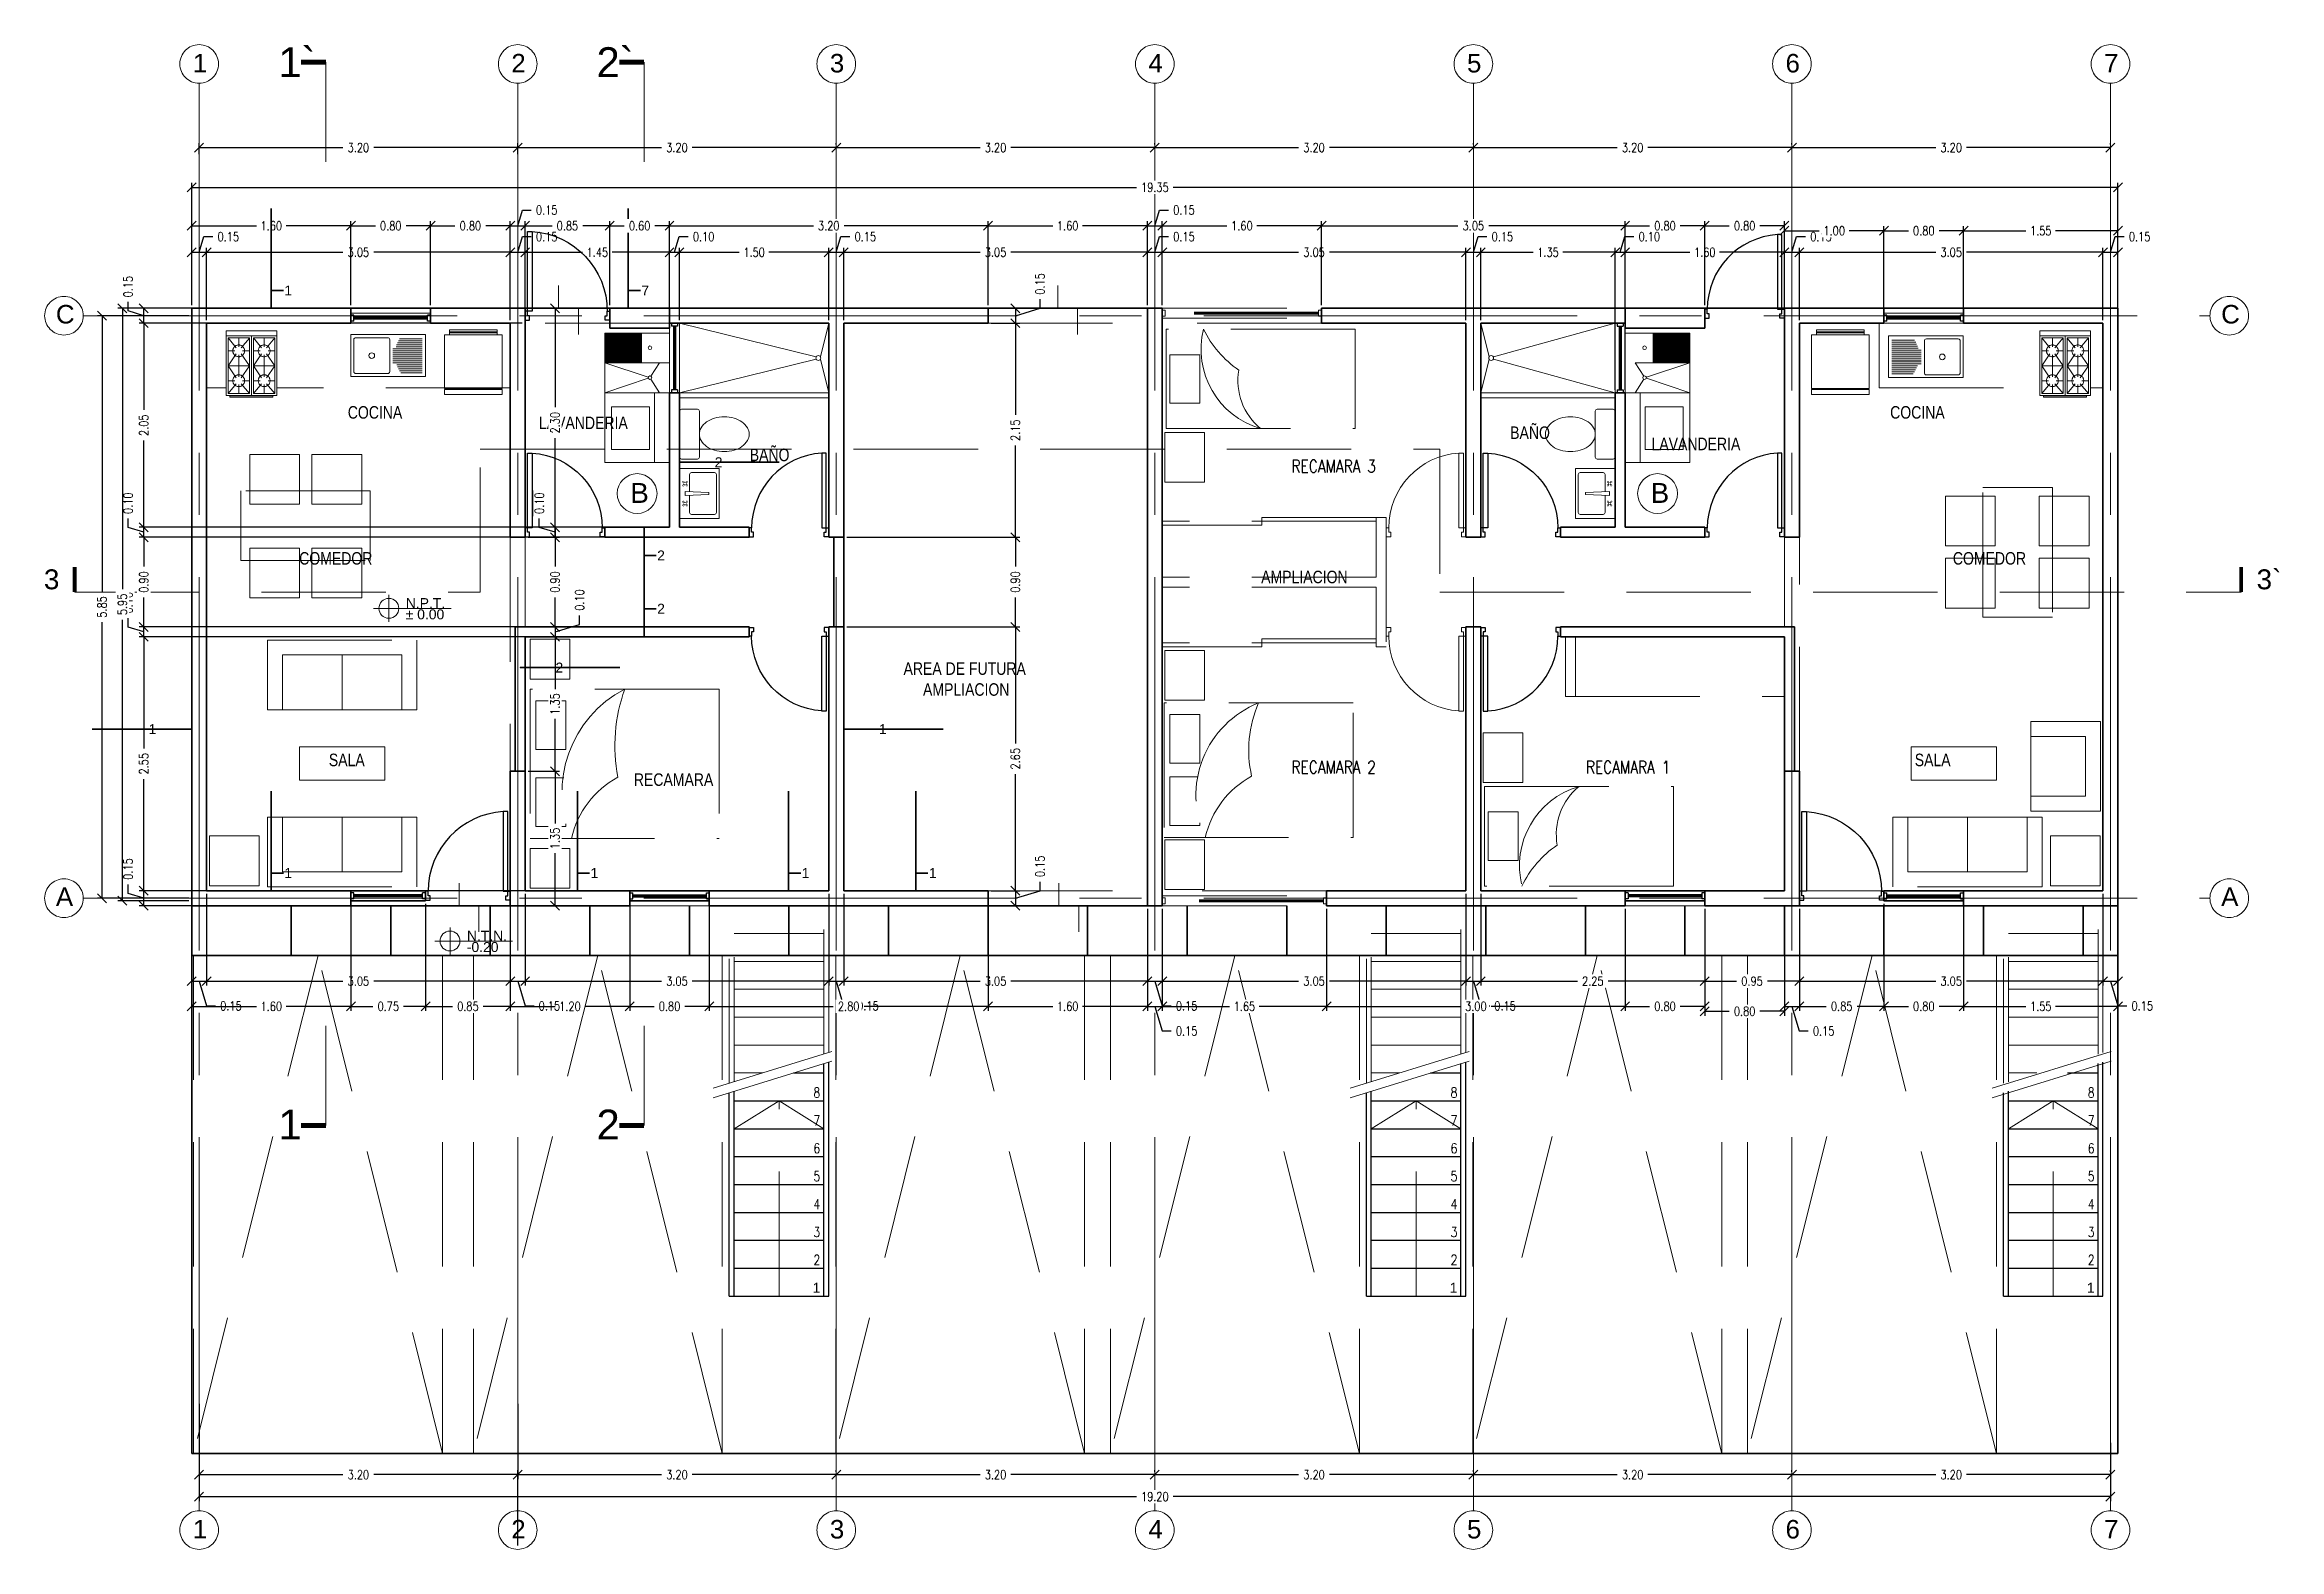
# Model space of a CAD drawing. Header units: metres. Extents: x -255 to -21, y -382 to -241.
# Drawn here: x -45.02 to -22.57, y -305.99 to -290.88 of the extents above; entities that cross this region are included whole.
import ezdxf
from ezdxf.enums import TextEntityAlignment as Align

# ---------------------------------------------------------------- set-up
doc = ezdxf.new("R2010")
doc.units = ezdxf.units.M
doc.header["$LTSCALE"] = 5
doc.header["$MEASUREMENT"] = 0
doc.linetypes.add('CENTER2', pattern=[1.125, 0.75, -0.125, 0.125, -0.125])
doc.linetypes.add('HIDDEN', pattern=[0.375, 0.25, -0.125])
doc.layers.get('0').update_dxf_attribs({"color": 30})
for name, color, linetype, lineweight in [('A-ANNO-DIMS', 3, 'Continuous', 18), ('A-ANNO-NOTE', 7, 'Continuous', 35), ('A-ANNO-SYMB', 3, 'Continuous', 18), ('A-ANNO-TEXT', 3, 'Continuous', 18), ('A-DOOR-FULL', 4, 'Continuous', 25), ('A-FLOR-LEVL', 7, 'Continuous', 35), ('A-FLOR-OVHD', 3, 'HIDDEN', 18), ('A-FLOR-STRS', 4, 'Continuous', 25), ('A-FURN', 8, 'Continuous', 18), ('A-GLAZ-FULL', 4, 'Continuous', 25), ('A-WALL-FULL-EXTR', 7, 'Continuous', 35), ('A-WALL-FULL-INTR', 7, 'Continuous', 35), ('U-PARK-MNR', 255, 'Continuous', 13)]:
    doc.layers.add(name, color=color, linetype=linetype, lineweight=lineweight)
doc.styles.add('E-ARIAL', font='arial.ttf')
doc.styles.add('E-ROMANS', font='romans.shx', dxfattribs={"width": 0.8})
doc.styles.get("Standard").update_dxf_attribs({"font": 'arial.ttf'})
doc.dimstyles.new('E-0050_TICK_18', dxfattribs={"dimscale": 0.001, "dimtxt": 90, "dimasz": 90, "dimexe": 45, "dimexo": 30, "dimgap": 45, "dimtad": 0, "dimzin": 0, "dimdsep": 46, "dimtxsty": 'E-ROMANS', "dimblk": 'OBLIQUE', "dimcen": 45, "dimclrd": 256, "dimclre": 256, "dimclrt": 256, "dimadec": 0, "dimazin": 0, "dimtfac": 1, "dimtmove": 1, "dimatfit": 3, "dimldrblk": 'OPEN90', "dimfxl": 1, "dimtfill": 1, "dimtolj": 1, "dimtzin": 0, "dimarcsym": 0})
doc.dimstyles.new('E-0200_TICK_12', dxfattribs={"dimscale": 0.001, "dimtxt": 240, "dimasz": 240, "dimexe": 120, "dimexo": 80, "dimgap": 120, "dimtad": 0, "dimzin": 0, "dimdsep": 46, "dimtxsty": 'E-ROMANS', "dimblk": 'OBLIQUE', "dimcen": 120, "dimclrd": 256, "dimclre": 256, "dimclrt": 256, "dimadec": 0, "dimazin": 0, "dimtfac": 1, "dimtmove": 1, "dimatfit": 3, "dimldrblk": 'OPEN90', "dimfxl": 1, "dimtfill": 1, "dimtolj": 1, "dimtzin": 0, "dimlwd": -1, "dimarcsym": 0})

msp = doc.modelspace()

# ---------------------------------------------------------------- texts
at = {"layer": 'A-ANNO-TEXT'}
for s, insert, char_height, attachment_point in [('{\\fArial|b0|i0|c0|p34;1}', (-43.532, -290.977), 0.18608, 1), ('{\\fArial|b0|i0|c0|p34;2}', (-40.332, -290.977), 0.18608, 1), ('{\\fArial|b0|i0|c0|p34;3}', (-37.132, -290.977), 0.18608, 1), ('{\\fArial|b0|i0|c0|p34;4}', (-33.932, -290.977), 0.18608, 1), ('{\\fArial|b0|i0|c0|p34;5}', (-30.732, -290.977), 0.18608, 1), ('{\\fArial|b0|i0|c0|p34;6}', (-27.532, -290.977), 0.18608, 1), ('{\\fArial|b0|i0|c0|p34;7}', (-24.332, -290.977), 0.18608, 1), ('{\\fArial|b0|i0|c0|p34;C}', (-44.907, -293.498), 0.18608, 1), ('{\\fArial|b0|i0|c0|p34;C}', (-23.156, -293.498), 0.18608, 1), ('{\\fArial|b0|i0|c0|p34;B}', (-39.137, -295.286), 0.2, 1), ('{\\fArial|b0|i0|c0|p34;B}', (-28.887, -295.286), 0.2, 1), ('{\\fArial|b0|i0|c0|p34;A}', (-44.907, -299.348), 0.18608, 1), ('{\\fArial|b0|i0|c0|p34;A}', (-23.156, -299.348), 0.18608, 1), ('{\\fArial|b0|i0|c0|p34;1}', (-37.228, -303.418), 0.1, 9), ('{\\fArial|b0|i0|c0|p34;1}', (-30.828, -303.418), 0.1, 9), ('{\\fArial|b0|i0|c0|p34;1}', (-24.428, -303.418), 0.1, 9), ('{\\fArial|b0|i0|c0|p34;1}', (-43.532, -305.7), 0.18608, 1), ('{\\fArial|b0|i0|c0|p34;2}', (-40.332, -305.7), 0.18608, 1), ('{\\fArial|b0|i0|c0|p34;3}', (-37.132, -305.7), 0.18608, 1), ('{\\fArial|b0|i0|c0|p34;4}', (-33.932, -305.7), 0.18608, 1), ('{\\fArial|b0|i0|c0|p34;5}', (-30.732, -305.7), 0.18608, 1), ('{\\fArial|b0|i0|c0|p34;6}', (-27.532, -305.7), 0.18608, 1), ('{\\fArial|b0|i0|c0|p34;7}', (-24.332, -305.7), 0.18608, 1)]:
    msp.add_mtext(s, dxfattribs=dict(at, insert=insert, char_height=char_height, attachment_point=attachment_point))
for s, insert, char_height, attachment_point, style in [('{\\fArial|b0|i0|c0|p34;COCINA}', (-41.975, -294.514), 0.126, 1, 'E-ROMANS'), ('{\\fArial|b0|i0|c0|p34;LAVANDERIA}', (-40.054, -294.619), 0.126, 1, 'E-ROMANS'), ('{\\fArial|b0|i0|c0|p34;BAÑO}', (-30.298, -294.718), 0.126, 1, 'E-ROMANS'), ('{\\fArial|b0|i0|c0|p34;COCINA}', (-26.481, -294.514), 0.126, 1, 'E-ROMANS'), ('{\\fArial|b0|i0|c0|p34;BAÑO}', (-37.937, -294.941), 0.126, 1, 'E-ROMANS'), ('{\\fArial|b0|i0|c0|p34;LAVANDERIA}', (-28.878, -294.831), 0.126, 1, 'E-ROMANS'), ('2', (-38.289, -295.078), 0.1, 4, 'E-ARIAL'), ('RECAMARA 3', (-32.494, -295.055), 0.126, 1, 'E-ROMANS'), ('{\\fArial|b0|i0|c0|p34;COMEDOR}', (-42.463, -295.98), 0.126, 1, 'E-ROMANS'), ('2', (-38.867, -296.014), 0.1, 4, 'E-ARIAL'), ('{\\fArial|b0|i0|c0|p34;COMEDOR}', (-25.851, -295.98), 0.126, 1, 'E-ROMANS'), ('{\\fArial|b0|i0|c0|p34;     AMPLIACION}', (-32.995, -296.167), 0.126, 1, 'E-ROMANS'), ('2', (-38.867, -296.549), 0.1, 4, 'E-ARIAL'), ('2', (-39.889, -297.14), 0.1, 4, 'E-ARIAL'), ('{\\fArial|b0|i0|c0|p34;AREA DE FUTURA\\P     AMPLIACION}', (-36.392, -297.087), 0.126, 1, 'E-ROMANS'), ('1', (-43.898, -297.758), 0.1, 6, 'E-ARIAL'), ('1', (-36.639, -297.758), 0.1, 4, 'E-ARIAL'), ('{\\fArial|b0|i0|c0|p34;SALA}', (-42.165, -298.004), 0.126, 1, 'E-ROMANS'), ('RECAMARA 2', (-32.494, -298.077), 0.126, 1, 'E-ROMANS'), ('RECAMARA 1', (-29.537, -298.077), 0.126, 1, 'E-ROMANS'), ('{\\fArial|b0|i0|c0|p34;SALA}', (-26.234, -298.004), 0.126, 1, 'E-ROMANS'), ('{\\fArial|b0|i0|c0|p34;RECAMARA}', (-39.101, -298.202), 0.126, 1, 'E-ROMANS'), ('1', (-42.612, -299.203), 0.1, 4, 'E-ARIAL'), ('1', (-39.537, -299.203), 0.1, 4, 'E-ARIAL'), ('1', (-37.415, -299.203), 0.1, 4, 'E-ARIAL'), ('1', (-36.137, -299.203), 0.1, 4, 'E-ARIAL'), ('8', (-37.228, -301.458), 0.1, 9, 'E-ROMANS'), ('8', (-30.828, -301.458), 0.1, 9, 'E-ROMANS'), ('8', (-24.428, -301.458), 0.1, 9, 'E-ROMANS'), ('7', (-37.228, -301.738), 0.1, 9, 'E-ROMANS'), ('7', (-30.828, -301.738), 0.1, 9, 'E-ROMANS'), ('7', (-24.428, -301.738), 0.1, 9, 'E-ROMANS'), ('6', (-37.228, -302.018), 0.1, 9, 'E-ROMANS'), ('6', (-30.828, -302.018), 0.1, 9, 'E-ROMANS'), ('6', (-24.428, -302.018), 0.1, 9, 'E-ROMANS'), ('5', (-37.228, -302.298), 0.1, 9, 'E-ROMANS'), ('5', (-30.828, -302.298), 0.1, 9, 'E-ROMANS'), ('5', (-24.428, -302.298), 0.1, 9, 'E-ROMANS'), ('4', (-37.228, -302.578), 0.1, 9, 'E-ROMANS'), ('4', (-30.828, -302.578), 0.1, 9, 'E-ROMANS'), ('4', (-24.428, -302.578), 0.1, 9, 'E-ROMANS'), ('3', (-37.228, -302.858), 0.1, 9, 'E-ROMANS'), ('3', (-30.828, -302.858), 0.1, 9, 'E-ROMANS'), ('3', (-24.428, -302.858), 0.1, 9, 'E-ROMANS'), ('2', (-37.228, -303.138), 0.1, 9, 'E-ROMANS'), ('2', (-30.828, -303.138), 0.1, 9, 'E-ROMANS'), ('2', (-24.428, -303.138), 0.1, 9, 'E-ROMANS')]:
    msp.add_mtext(s, dxfattribs=dict(at, insert=insert, char_height=char_height, attachment_point=attachment_point, style=style))
at = {"layer": 'A-ANNO-TEXT', "linetype": 'HIDDEN', "char_height": 0.2, "style": 'E-ARIAL'}
for s, insert, attachment_point in [('3', (-44.872, -296.255), 6), ('3`', (-22.8, -296.255), 4)]:
    msp.add_mtext(s, dxfattribs=dict(at, insert=insert, attachment_point=attachment_point))

# ---------------------------------------------------------------- blocks, each defined once
blk = doc.blocks.new('_Oblique')
at = {"color": 0, "linetype": 'ByBlock', "lineweight": -2}
blk.add_line((-0.5, -0.5), (0.5, 0.5), dxfattribs=at)
blk = doc.blocks.new('*D357')
at = {"layer": 'A-ANNO-DIMS', "lineweight": -2, "transparency": 16777216}
for p, q in [((-43.468, -304.534), (-43.468, -305.29)), ((-40.268, -304.534), (-40.268, -305.29)), ((-43.468, -305.245), (-42.023, -305.245)), ((-40.268, -305.245), (-41.714, -305.245))]:
    blk.add_line(p, q, dxfattribs=at)
at = {"layer": 'A-ANNO-DIMS', "lineweight": -2, "transparency": 16777216, "xscale": 0.09, "yscale": 0.09, "zscale": 0.09, "rotation": 180}
blk.add_blockref('_Oblique', (-43.468, -305.245), dxfattribs=at)
at = {"layer": 'A-ANNO-DIMS', "lineweight": -2, "transparency": 16777216, "xscale": 0.09, "yscale": 0.09, "zscale": 0.09}
blk.add_blockref('_Oblique', (-40.268, -305.245), dxfattribs=at)
at = {"layer": 'A-ANNO-DIMS', "transparency": 16777216, "insert": (-41.868, -305.245), "char_height": 0.09, "attachment_point": 5, "style": 'E-ROMANS', "bg_fill": 3, "box_fill_scale": 1.25, "bg_fill_color": 256, "bg_fill_true_color": 13158600, "bg_fill_transparency": 0}
blk.add_mtext('\\A1;3.20', dxfattribs=at)
blk = doc.blocks.new('_Open90')
at = {"color": 0, "linetype": 'ByBlock', "lineweight": -2}
for p, q in [((0, 0), (-1, 0)), ((-0.5, 0.5), (0, 0)), ((0, 0), (-0.5, -0.5))]:
    blk.add_line(p, q, dxfattribs=at)
blk = doc.blocks.new('*D358')
at = {"layer": 'A-ANNO-DIMS', "lineweight": -2, "transparency": 16777216}
for p, q in [((-40.268, -305.956), (-40.268, -305.2)), ((-40.268, -305.245), (-38.823, -305.245)), ((-37.068, -305.245), (-38.514, -305.245)), ((-37.068, -305.215), (-37.068, -305.2))]:
    blk.add_line(p, q, dxfattribs=at)
at = {"layer": 'A-ANNO-DIMS', "lineweight": -2, "transparency": 16777216, "xscale": 0.09, "yscale": 0.09, "zscale": 0.09, "rotation": 180}
blk.add_blockref('_Oblique', (-40.268, -305.245), dxfattribs=at)
at = {"layer": 'A-ANNO-DIMS', "lineweight": -2, "transparency": 16777216, "xscale": 0.09, "yscale": 0.09, "zscale": 0.09}
blk.add_blockref('_Oblique', (-37.068, -305.245), dxfattribs=at)
at = {"layer": 'A-ANNO-DIMS', "transparency": 16777216, "insert": (-38.668, -305.245), "char_height": 0.09, "attachment_point": 5, "style": 'E-ROMANS', "bg_fill": 3, "box_fill_scale": 1.25, "bg_fill_color": 256, "bg_fill_true_color": 13158600, "bg_fill_transparency": 0}
blk.add_mtext('\\A1;3.20', dxfattribs=at)
blk = doc.blocks.new('*D359')
at = {"layer": 'A-ANNO-DIMS', "lineweight": -2, "transparency": 16777216}
for p, q in [((-37.068, -305.215), (-37.068, -305.2)), ((-37.068, -305.245), (-35.623, -305.245)), ((-33.868, -305.245), (-35.314, -305.245)), ((-33.868, -305.215), (-33.868, -305.2))]:
    blk.add_line(p, q, dxfattribs=at)
at = {"layer": 'A-ANNO-DIMS', "lineweight": -2, "transparency": 16777216, "xscale": 0.09, "yscale": 0.09, "zscale": 0.09, "rotation": 180}
blk.add_blockref('_Oblique', (-37.068, -305.245), dxfattribs=at)
at = {"layer": 'A-ANNO-DIMS', "lineweight": -2, "transparency": 16777216, "xscale": 0.09, "yscale": 0.09, "zscale": 0.09}
blk.add_blockref('_Oblique', (-33.868, -305.245), dxfattribs=at)
at = {"layer": 'A-ANNO-DIMS', "transparency": 16777216, "insert": (-35.468, -305.245), "char_height": 0.09, "attachment_point": 5, "style": 'E-ROMANS', "bg_fill": 3, "box_fill_scale": 1.25, "bg_fill_color": 256, "bg_fill_true_color": 13158600, "bg_fill_transparency": 0}
blk.add_mtext('\\A1;3.20', dxfattribs=at)
blk = doc.blocks.new('*D360')
at = {"layer": 'A-ANNO-DIMS', "lineweight": -2, "transparency": 16777216}
for p, q in [((-33.868, -305.215), (-33.868, -305.2)), ((-33.868, -305.245), (-32.423, -305.245)), ((-30.668, -305.245), (-32.114, -305.245)), ((-30.668, -305.215), (-30.668, -305.2))]:
    blk.add_line(p, q, dxfattribs=at)
at = {"layer": 'A-ANNO-DIMS', "lineweight": -2, "transparency": 16777216, "xscale": 0.09, "yscale": 0.09, "zscale": 0.09, "rotation": 180}
blk.add_blockref('_Oblique', (-33.868, -305.245), dxfattribs=at)
at = {"layer": 'A-ANNO-DIMS', "lineweight": -2, "transparency": 16777216, "xscale": 0.09, "yscale": 0.09, "zscale": 0.09}
blk.add_blockref('_Oblique', (-30.668, -305.245), dxfattribs=at)
at = {"layer": 'A-ANNO-DIMS', "transparency": 16777216, "insert": (-32.268, -305.245), "char_height": 0.09, "attachment_point": 5, "style": 'E-ROMANS', "bg_fill": 3, "box_fill_scale": 1.25, "bg_fill_color": 256, "bg_fill_true_color": 13158600, "bg_fill_transparency": 0}
blk.add_mtext('\\A1;3.20', dxfattribs=at)
blk = doc.blocks.new('*D361')
at = {"layer": 'A-ANNO-DIMS', "lineweight": -2, "transparency": 16777216}
for p, q in [((-30.668, -305.215), (-30.668, -305.2)), ((-30.668, -305.245), (-29.223, -305.245)), ((-27.468, -305.245), (-28.914, -305.245)), ((-27.468, -305.215), (-27.468, -305.2))]:
    blk.add_line(p, q, dxfattribs=at)
at = {"layer": 'A-ANNO-DIMS', "lineweight": -2, "transparency": 16777216, "xscale": 0.09, "yscale": 0.09, "zscale": 0.09, "rotation": 180}
blk.add_blockref('_Oblique', (-30.668, -305.245), dxfattribs=at)
at = {"layer": 'A-ANNO-DIMS', "lineweight": -2, "transparency": 16777216, "xscale": 0.09, "yscale": 0.09, "zscale": 0.09}
blk.add_blockref('_Oblique', (-27.468, -305.245), dxfattribs=at)
at = {"layer": 'A-ANNO-DIMS', "transparency": 16777216, "insert": (-29.068, -305.245), "char_height": 0.09, "attachment_point": 5, "style": 'E-ROMANS', "bg_fill": 3, "box_fill_scale": 1.25, "bg_fill_color": 256, "bg_fill_true_color": 13158600, "bg_fill_transparency": 0}
blk.add_mtext('\\A1;3.20', dxfattribs=at)
blk = doc.blocks.new('*D362')
at = {"layer": 'A-ANNO-DIMS', "lineweight": -2, "transparency": 16777216}
for p, q in [((-27.468, -305.215), (-27.468, -305.2)), ((-27.468, -305.245), (-26.023, -305.245)), ((-24.268, -305.245), (-25.714, -305.245)), ((-24.268, -305.215), (-24.268, -305.2))]:
    blk.add_line(p, q, dxfattribs=at)
at = {"layer": 'A-ANNO-DIMS', "lineweight": -2, "transparency": 16777216, "xscale": 0.09, "yscale": 0.09, "zscale": 0.09, "rotation": 180}
blk.add_blockref('_Oblique', (-27.468, -305.245), dxfattribs=at)
at = {"layer": 'A-ANNO-DIMS', "lineweight": -2, "transparency": 16777216, "xscale": 0.09, "yscale": 0.09, "zscale": 0.09}
blk.add_blockref('_Oblique', (-24.268, -305.245), dxfattribs=at)
at = {"layer": 'A-ANNO-DIMS', "transparency": 16777216, "insert": (-25.868, -305.245), "char_height": 0.09, "attachment_point": 5, "style": 'E-ROMANS', "bg_fill": 3, "box_fill_scale": 1.25, "bg_fill_color": 256, "bg_fill_true_color": 13158600, "bg_fill_transparency": 0}
blk.add_mtext('\\A1;3.20', dxfattribs=at)
blk = doc.blocks.new('*D363')
at = {"layer": 'A-ANNO-DIMS', "lineweight": -2, "transparency": 16777216}
for p, q in [((-43.468, -304.927), (-43.468, -305.51)), ((-24.268, -304.927), (-24.268, -305.51)), ((-43.468, -305.465), (-34.052, -305.465)), ((-24.268, -305.465), (-33.684, -305.465))]:
    blk.add_line(p, q, dxfattribs=at)
at = {"layer": 'A-ANNO-DIMS', "lineweight": -2, "transparency": 16777216, "xscale": 0.09, "yscale": 0.09, "zscale": 0.09, "rotation": 180}
blk.add_blockref('_Oblique', (-43.468, -305.465), dxfattribs=at)
at = {"layer": 'A-ANNO-DIMS', "lineweight": -2, "transparency": 16777216, "xscale": 0.09, "yscale": 0.09, "zscale": 0.09}
blk.add_blockref('_Oblique', (-24.268, -305.465), dxfattribs=at)
at = {"layer": 'A-ANNO-DIMS', "transparency": 16777216, "insert": (-33.868, -305.465), "char_height": 0.09, "attachment_point": 5, "style": 'E-ROMANS', "bg_fill": 3, "box_fill_scale": 1.25, "bg_fill_color": 256, "bg_fill_true_color": 13158600, "bg_fill_transparency": 0}
blk.add_mtext('\\A1;19.20', dxfattribs=at)
blk = doc.blocks.new('INOD')
for p, q in [((0.23, 0), (-0.23, 0)), ((-0.25, -0.02), (-0.25, -0.18)), ((-0.23, -0.2), (0.23, -0.2)), ((0.25, -0.18), (0.25, -0.02))]:
    blk.add_line(p, q)
blk.add_lwpolyline([(-0.175, -0.45, 0.07067), (-0.161, -0.549, 0.082314), (-0.124, -0.627, 0.106842), (-0.063, -0.683, 0.13438), (0, -0.7, 0.13438), (0.063, -0.683, 0.106842), (0.124, -0.627, 0.082314), (0.161, -0.549, 0.07067), (0.175, -0.45, 0.07067), (0.161, -0.351, 0.082314), (0.124, -0.273, 0.106842), (0.063, -0.217, 0.13438), (0, -0.2, 0.13438), (-0.063, -0.217, 0.106842), (-0.124, -0.273, 0.082314), (-0.161, -0.351, 0.07067)], format="xyb", close=True)
for centre, start, end in [((-0.23, -0.02), 90, 180), ((-0.23, -0.18), 180, 270), ((0.23, -0.02), 0, 90), ((0.23, -0.18), 270, 0)]:
    blk.add_arc(centre, 0.02, start, end)
blk = doc.blocks.new('DOOR-80')
for points in [[(-0.07, 0.89), (-0.07, 0.09), (-0.025, 0.09), (-0.025, 0.89), (-0.07, 0.89)], [(-0.825, 0.09), (-0.85, 0.09), (-0.85, 0), (-0.805, 0), (-0.805, 0.045), (-0.825, 0.045), (-0.825, 0.09)], [(-0.025, 0.09), (0, 0.09), (0, 0), (-0.045, 0), (-0.045, 0.045), (-0.025, 0.045), (-0.025, 0.09)]]:
    blk.add_lwpolyline(points)
at = {"linetype": 'HIDDEN'}
blk.add_arc((-0.023, 0.089), 0.802, 93.3811, 179.9341, dxfattribs=at)
blk = doc.blocks.new('DOOR-75')
for points in [[(-0.07, 0.84), (-0.07, 0.09), (-0.025, 0.09), (-0.025, 0.84), (-0.07, 0.84)], [(-0.775, 0.09), (-0.8, 0.09), (-0.8, 0), (-0.755, 0), (-0.755, 0.045), (-0.775, 0.045), (-0.775, 0.09)], [(-0.025, 0.09), (0, 0.09), (0, 0), (-0.045, 0), (-0.045, 0.045), (-0.025, 0.045), (-0.025, 0.09)]]:
    blk.add_lwpolyline(points)
at = {"linetype": 'HIDDEN'}
blk.add_arc((-0.023, 0.089), 0.752, 93.6181, 179.9249, dxfattribs=at)
blk = doc.blocks.new('TAG-LEVEL-PL')
for p, q in [((-0.154, 0), (0.627, 0)), ((0, -0.136), (0, 0.136))]:
    blk.add_line(p, q)
blk.add_circle((0, 0), 0.1)
at = {"style": 'E-ARIAL'}
blk.add_attdef('REF', text='', height=0.1, dxfattribs=at).set_placement((0.17, -0.027), align=Align.BOTTOM_LEFT)
blk.add_attdef('NIVEL', text='', height=0.1, dxfattribs=at).set_placement((0.169, -0.01), align=Align.TOP_LEFT)
blk = doc.blocks.new('TAG-CORTE-2')
blk.add_line((0, 0), (0, 2))
at = {"const_width": 0.1}
blk.add_lwpolyline([(0, 2), (0.5, 2)], dxfattribs=at)
at = {"style": 'E-ARIAL'}
blk.add_attdef('A', text='', height=0.6, dxfattribs=at).set_placement((0.5, 2), align=Align.MIDDLE_LEFT)
blk = doc.blocks.new('*D446')
at = {"layer": 'A-ANNO-DIMS', "lineweight": -2, "transparency": 16777216}
for p, q in [((-43.543, -293.501), (-43.543, -292.924)), ((-43.468, -292.969), (-43.421, -292.812)), ((-43.421, -292.812), (-43.331, -292.812)), ((-43.393, -293.651), (-43.393, -292.924)), ((-43.543, -292.969), (-43.393, -292.969))]:
    blk.add_line(p, q, dxfattribs=at)
at = {"layer": 'A-ANNO-DIMS', "lineweight": -2, "transparency": 16777216, "xscale": 0.09, "yscale": 0.09, "zscale": 0.09, "rotation": 180}
blk.add_blockref('_Oblique', (-43.543, -292.969), dxfattribs=at)
at = {"layer": 'A-ANNO-DIMS', "transparency": 16777216, "insert": (-43.176, -292.812), "char_height": 0.09, "attachment_point": 5, "style": 'E-ROMANS', "bg_fill": 3, "box_fill_scale": 1.25, "bg_fill_color": 256, "bg_fill_true_color": 13158600, "bg_fill_transparency": 0}
blk.add_mtext('\\A1;0.15', dxfattribs=at)
at = {"layer": 'A-ANNO-DIMS', "lineweight": -2, "transparency": 16777216, "xscale": 0.09, "yscale": 0.09, "zscale": 0.09}
blk.add_blockref('_Oblique', (-43.393, -292.969), dxfattribs=at)
blk = doc.blocks.new('*D447')
at = {"layer": 'A-ANNO-DIMS', "lineweight": -2, "transparency": 16777216}
for p, q in [((-43.393, -293.651), (-43.393, -292.924)), ((-40.343, -293.601), (-40.343, -292.924)), ((-43.393, -292.969), (-42.023, -292.969)), ((-40.343, -292.969), (-41.714, -292.969))]:
    blk.add_line(p, q, dxfattribs=at)
at = {"layer": 'A-ANNO-DIMS', "lineweight": -2, "transparency": 16777216, "xscale": 0.09, "yscale": 0.09, "zscale": 0.09, "rotation": 180}
blk.add_blockref('_Oblique', (-43.393, -292.969), dxfattribs=at)
at = {"layer": 'A-ANNO-DIMS', "lineweight": -2, "transparency": 16777216, "xscale": 0.09, "yscale": 0.09, "zscale": 0.09}
blk.add_blockref('_Oblique', (-40.343, -292.969), dxfattribs=at)
at = {"layer": 'A-ANNO-DIMS', "transparency": 16777216, "insert": (-41.868, -292.969), "char_height": 0.09, "attachment_point": 5, "style": 'E-ROMANS', "bg_fill": 3, "box_fill_scale": 1.25, "bg_fill_color": 256, "bg_fill_true_color": 13158600, "bg_fill_transparency": 0}
blk.add_mtext('\\A1;3.05', dxfattribs=at)
blk = doc.blocks.new('*D265')
at = {"layer": 'A-ANNO-DIMS', "lineweight": -2, "transparency": 16777216}
for p, q in [((-40.343, -293.601), (-40.343, -292.924)), ((-40.268, -292.969), (-40.221, -292.812)), ((-40.221, -292.812), (-40.131, -292.812)), ((-40.193, -293.576), (-40.193, -292.924)), ((-40.343, -292.969), (-40.193, -292.969))]:
    blk.add_line(p, q, dxfattribs=at)
at = {"layer": 'A-ANNO-DIMS', "lineweight": -2, "transparency": 16777216, "xscale": 0.09, "yscale": 0.09, "zscale": 0.09, "rotation": 180}
blk.add_blockref('_Oblique', (-40.343, -292.969), dxfattribs=at)
at = {"layer": 'A-ANNO-DIMS', "transparency": 16777216, "insert": (-39.976, -292.812), "char_height": 0.09, "attachment_point": 5, "style": 'E-ROMANS', "bg_fill": 3, "box_fill_scale": 1.25, "bg_fill_color": 256, "bg_fill_true_color": 13158600, "bg_fill_transparency": 0}
blk.add_mtext('\\A1;0.15', dxfattribs=at)
at = {"layer": 'A-ANNO-DIMS', "lineweight": -2, "transparency": 16777216, "xscale": 0.09, "yscale": 0.09, "zscale": 0.09}
blk.add_blockref('_Oblique', (-40.193, -292.969), dxfattribs=at)
blk = doc.blocks.new('*D448')
at = {"layer": 'A-ANNO-DIMS', "lineweight": -2, "transparency": 16777216}
for p, q in [((-40.193, -293.576), (-40.193, -292.924)), ((-38.743, -293.501), (-38.743, -292.924)), ((-40.193, -292.969), (-39.618, -292.969)), ((-38.743, -292.969), (-39.319, -292.969))]:
    blk.add_line(p, q, dxfattribs=at)
at = {"layer": 'A-ANNO-DIMS', "lineweight": -2, "transparency": 16777216, "xscale": 0.09, "yscale": 0.09, "zscale": 0.09, "rotation": 180}
blk.add_blockref('_Oblique', (-40.193, -292.969), dxfattribs=at)
at = {"layer": 'A-ANNO-DIMS', "lineweight": -2, "transparency": 16777216, "xscale": 0.09, "yscale": 0.09, "zscale": 0.09}
blk.add_blockref('_Oblique', (-38.743, -292.969), dxfattribs=at)
at = {"layer": 'A-ANNO-DIMS', "transparency": 16777216, "insert": (-39.468, -292.969), "char_height": 0.09, "attachment_point": 5, "style": 'E-ROMANS', "bg_fill": 3, "box_fill_scale": 1.25, "bg_fill_color": 256, "bg_fill_true_color": 13158600, "bg_fill_transparency": 0}
blk.add_mtext('\\A1;1.45', dxfattribs=at)
blk = doc.blocks.new('*D449')
at = {"layer": 'A-ANNO-DIMS', "lineweight": -2, "transparency": 16777216}
for p, q in [((-37.143, -293.651), (-37.143, -292.924)), ((-37.068, -292.969), (-37.021, -292.812)), ((-37.021, -292.812), (-36.931, -292.812)), ((-36.993, -293.651), (-36.993, -292.924)), ((-37.143, -292.969), (-36.993, -292.969))]:
    blk.add_line(p, q, dxfattribs=at)
at = {"layer": 'A-ANNO-DIMS', "lineweight": -2, "transparency": 16777216, "xscale": 0.09, "yscale": 0.09, "zscale": 0.09, "rotation": 180}
blk.add_blockref('_Oblique', (-37.143, -292.969), dxfattribs=at)
at = {"layer": 'A-ANNO-DIMS', "transparency": 16777216, "insert": (-36.776, -292.812), "char_height": 0.09, "attachment_point": 5, "style": 'E-ROMANS', "bg_fill": 3, "box_fill_scale": 1.25, "bg_fill_color": 256, "bg_fill_true_color": 13158600, "bg_fill_transparency": 0}
blk.add_mtext('\\A1;0.15', dxfattribs=at)
at = {"layer": 'A-ANNO-DIMS', "lineweight": -2, "transparency": 16777216, "xscale": 0.09, "yscale": 0.09, "zscale": 0.09}
blk.add_blockref('_Oblique', (-36.993, -292.969), dxfattribs=at)
blk = doc.blocks.new('*D450')
at = {"layer": 'A-ANNO-DIMS', "lineweight": -2, "transparency": 16777216}
for p, q in [((-36.993, -293.651), (-36.993, -292.924)), ((-33.943, -293.501), (-33.943, -292.924)), ((-36.993, -292.969), (-35.623, -292.969)), ((-33.943, -292.969), (-35.314, -292.969))]:
    blk.add_line(p, q, dxfattribs=at)
at = {"layer": 'A-ANNO-DIMS', "lineweight": -2, "transparency": 16777216, "xscale": 0.09, "yscale": 0.09, "zscale": 0.09, "rotation": 180}
blk.add_blockref('_Oblique', (-36.993, -292.969), dxfattribs=at)
at = {"layer": 'A-ANNO-DIMS', "lineweight": -2, "transparency": 16777216, "xscale": 0.09, "yscale": 0.09, "zscale": 0.09}
blk.add_blockref('_Oblique', (-33.943, -292.969), dxfattribs=at)
at = {"layer": 'A-ANNO-DIMS', "transparency": 16777216, "insert": (-35.468, -292.969), "char_height": 0.09, "attachment_point": 5, "style": 'E-ROMANS', "bg_fill": 3, "box_fill_scale": 1.25, "bg_fill_color": 256, "bg_fill_true_color": 13158600, "bg_fill_transparency": 0}
blk.add_mtext('\\A1;3.05', dxfattribs=at)
blk = doc.blocks.new('*D451')
at = {"layer": 'A-ANNO-DIMS', "lineweight": -2, "transparency": 16777216}
for p, q in [((-33.943, -293.501), (-33.943, -292.924)), ((-33.868, -292.969), (-33.821, -292.812)), ((-33.821, -292.812), (-33.731, -292.812)), ((-33.793, -293.501), (-33.793, -292.924)), ((-33.943, -292.969), (-33.793, -292.969))]:
    blk.add_line(p, q, dxfattribs=at)
at = {"layer": 'A-ANNO-DIMS', "lineweight": -2, "transparency": 16777216, "xscale": 0.09, "yscale": 0.09, "zscale": 0.09, "rotation": 180}
blk.add_blockref('_Oblique', (-33.943, -292.969), dxfattribs=at)
at = {"layer": 'A-ANNO-DIMS', "transparency": 16777216, "insert": (-33.576, -292.812), "char_height": 0.09, "attachment_point": 5, "style": 'E-ROMANS', "bg_fill": 3, "box_fill_scale": 1.25, "bg_fill_color": 256, "bg_fill_true_color": 13158600, "bg_fill_transparency": 0}
blk.add_mtext('\\A1;0.15', dxfattribs=at)
at = {"layer": 'A-ANNO-DIMS', "lineweight": -2, "transparency": 16777216, "xscale": 0.09, "yscale": 0.09, "zscale": 0.09}
blk.add_blockref('_Oblique', (-33.793, -292.969), dxfattribs=at)
blk = doc.blocks.new('*D452')
at = {"layer": 'A-ANNO-DIMS', "lineweight": -2, "transparency": 16777216}
for p, q in [((-33.793, -293.501), (-33.793, -292.924)), ((-30.743, -293.651), (-30.743, -292.924)), ((-33.793, -292.969), (-32.423, -292.969)), ((-30.743, -292.969), (-32.114, -292.969))]:
    blk.add_line(p, q, dxfattribs=at)
at = {"layer": 'A-ANNO-DIMS', "lineweight": -2, "transparency": 16777216, "xscale": 0.09, "yscale": 0.09, "zscale": 0.09, "rotation": 180}
blk.add_blockref('_Oblique', (-33.793, -292.969), dxfattribs=at)
at = {"layer": 'A-ANNO-DIMS', "lineweight": -2, "transparency": 16777216, "xscale": 0.09, "yscale": 0.09, "zscale": 0.09}
blk.add_blockref('_Oblique', (-30.743, -292.969), dxfattribs=at)
at = {"layer": 'A-ANNO-DIMS', "transparency": 16777216, "insert": (-32.268, -292.969), "char_height": 0.09, "attachment_point": 5, "style": 'E-ROMANS', "bg_fill": 3, "box_fill_scale": 1.25, "bg_fill_color": 256, "bg_fill_true_color": 13158600, "bg_fill_transparency": 0}
blk.add_mtext('\\A1;3.05', dxfattribs=at)
blk = doc.blocks.new('*D453')
at = {"layer": 'A-ANNO-DIMS', "lineweight": -2, "transparency": 16777216}
for p, q in [((-30.743, -293.651), (-30.743, -292.924)), ((-30.668, -292.969), (-30.621, -292.812)), ((-30.621, -292.812), (-30.531, -292.812)), ((-30.593, -293.651), (-30.593, -292.924)), ((-30.743, -292.969), (-30.593, -292.969))]:
    blk.add_line(p, q, dxfattribs=at)
at = {"layer": 'A-ANNO-DIMS', "lineweight": -2, "transparency": 16777216, "xscale": 0.09, "yscale": 0.09, "zscale": 0.09, "rotation": 180}
blk.add_blockref('_Oblique', (-30.743, -292.969), dxfattribs=at)
at = {"layer": 'A-ANNO-DIMS', "transparency": 16777216, "insert": (-30.376, -292.812), "char_height": 0.09, "attachment_point": 5, "style": 'E-ROMANS', "bg_fill": 3, "box_fill_scale": 1.25, "bg_fill_color": 256, "bg_fill_true_color": 13158600, "bg_fill_transparency": 0}
blk.add_mtext('\\A1;0.15', dxfattribs=at)
at = {"layer": 'A-ANNO-DIMS', "lineweight": -2, "transparency": 16777216, "xscale": 0.09, "yscale": 0.09, "zscale": 0.09}
blk.add_blockref('_Oblique', (-30.593, -292.969), dxfattribs=at)
blk = doc.blocks.new('*D454')
at = {"layer": 'A-ANNO-DIMS', "lineweight": -2, "transparency": 16777216}
for p, q in [((-30.593, -293.651), (-30.593, -292.924)), ((-29.243, -294.351), (-29.243, -292.924)), ((-30.593, -292.969), (-30.068, -292.969)), ((-29.243, -292.969), (-29.769, -292.969))]:
    blk.add_line(p, q, dxfattribs=at)
at = {"layer": 'A-ANNO-DIMS', "lineweight": -2, "transparency": 16777216, "xscale": 0.09, "yscale": 0.09, "zscale": 0.09, "rotation": 180}
blk.add_blockref('_Oblique', (-30.593, -292.969), dxfattribs=at)
at = {"layer": 'A-ANNO-DIMS', "lineweight": -2, "transparency": 16777216, "xscale": 0.09, "yscale": 0.09, "zscale": 0.09}
blk.add_blockref('_Oblique', (-29.243, -292.969), dxfattribs=at)
at = {"layer": 'A-ANNO-DIMS', "transparency": 16777216, "insert": (-29.918, -292.969), "char_height": 0.09, "attachment_point": 5, "style": 'E-ROMANS', "bg_fill": 3, "box_fill_scale": 1.25, "bg_fill_color": 256, "bg_fill_true_color": 13158600, "bg_fill_transparency": 0}
blk.add_mtext('\\A1;1.35', dxfattribs=at)
blk = doc.blocks.new('*D455')
at = {"layer": 'A-ANNO-DIMS', "lineweight": -2, "transparency": 16777216}
for p, q in [((-29.243, -294.351), (-29.243, -292.924)), ((-29.193, -292.969), (-29.146, -292.812)), ((-29.146, -292.812), (-29.056, -292.812)), ((-29.143, -294.351), (-29.143, -292.924)), ((-29.243, -292.969), (-29.143, -292.969))]:
    blk.add_line(p, q, dxfattribs=at)
at = {"layer": 'A-ANNO-DIMS', "lineweight": -2, "transparency": 16777216, "xscale": 0.09, "yscale": 0.09, "zscale": 0.09, "rotation": 180}
blk.add_blockref('_Oblique', (-29.243, -292.969), dxfattribs=at)
at = {"layer": 'A-ANNO-DIMS', "transparency": 16777216, "insert": (-28.901, -292.812), "char_height": 0.09, "attachment_point": 5, "style": 'E-ROMANS', "bg_fill": 3, "box_fill_scale": 1.25, "bg_fill_color": 256, "bg_fill_true_color": 13158600, "bg_fill_transparency": 0}
blk.add_mtext('\\A1;0.10', dxfattribs=at)
at = {"layer": 'A-ANNO-DIMS', "lineweight": -2, "transparency": 16777216, "xscale": 0.09, "yscale": 0.09, "zscale": 0.09}
blk.add_blockref('_Oblique', (-29.143, -292.969), dxfattribs=at)
blk = doc.blocks.new('*D456')
at = {"layer": 'A-ANNO-DIMS', "lineweight": -2, "transparency": 16777216}
for p, q in [((-29.143, -294.351), (-29.143, -292.924)), ((-27.543, -293.501), (-27.543, -292.924)), ((-29.143, -292.969), (-28.493, -292.969)), ((-27.543, -292.969), (-28.194, -292.969))]:
    blk.add_line(p, q, dxfattribs=at)
at = {"layer": 'A-ANNO-DIMS', "lineweight": -2, "transparency": 16777216, "xscale": 0.09, "yscale": 0.09, "zscale": 0.09, "rotation": 180}
blk.add_blockref('_Oblique', (-29.143, -292.969), dxfattribs=at)
at = {"layer": 'A-ANNO-DIMS', "lineweight": -2, "transparency": 16777216, "xscale": 0.09, "yscale": 0.09, "zscale": 0.09}
blk.add_blockref('_Oblique', (-27.543, -292.969), dxfattribs=at)
at = {"layer": 'A-ANNO-DIMS', "transparency": 16777216, "insert": (-28.343, -292.969), "char_height": 0.09, "attachment_point": 5, "style": 'E-ROMANS', "bg_fill": 3, "box_fill_scale": 1.25, "bg_fill_color": 256, "bg_fill_true_color": 13158600, "bg_fill_transparency": 0}
blk.add_mtext('\\A1;1.60', dxfattribs=at)
blk = doc.blocks.new('*D457')
at = {"layer": 'A-ANNO-DIMS', "lineweight": -2, "transparency": 16777216}
for p, q in [((-27.543, -293.501), (-27.543, -292.924)), ((-27.468, -292.969), (-27.421, -292.812)), ((-27.421, -292.812), (-27.331, -292.812)), ((-27.393, -293.651), (-27.393, -292.924)), ((-27.543, -292.969), (-27.393, -292.969))]:
    blk.add_line(p, q, dxfattribs=at)
at = {"layer": 'A-ANNO-DIMS', "lineweight": -2, "transparency": 16777216, "xscale": 0.09, "yscale": 0.09, "zscale": 0.09, "rotation": 180}
blk.add_blockref('_Oblique', (-27.543, -292.969), dxfattribs=at)
at = {"layer": 'A-ANNO-DIMS', "transparency": 16777216, "insert": (-27.176, -292.812), "char_height": 0.09, "attachment_point": 5, "style": 'E-ROMANS', "bg_fill": 3, "box_fill_scale": 1.25, "bg_fill_color": 256, "bg_fill_true_color": 13158600, "bg_fill_transparency": 0}
blk.add_mtext('\\A1;0.15', dxfattribs=at)
at = {"layer": 'A-ANNO-DIMS', "lineweight": -2, "transparency": 16777216, "xscale": 0.09, "yscale": 0.09, "zscale": 0.09}
blk.add_blockref('_Oblique', (-27.393, -292.969), dxfattribs=at)
blk = doc.blocks.new('*D458')
at = {"layer": 'A-ANNO-DIMS', "lineweight": -2, "transparency": 16777216}
for p, q in [((-27.393, -293.651), (-27.393, -292.924)), ((-24.343, -293.651), (-24.343, -292.924)), ((-27.393, -292.969), (-26.023, -292.969)), ((-24.343, -292.969), (-25.714, -292.969))]:
    blk.add_line(p, q, dxfattribs=at)
at = {"layer": 'A-ANNO-DIMS', "lineweight": -2, "transparency": 16777216, "xscale": 0.09, "yscale": 0.09, "zscale": 0.09, "rotation": 180}
blk.add_blockref('_Oblique', (-27.393, -292.969), dxfattribs=at)
at = {"layer": 'A-ANNO-DIMS', "lineweight": -2, "transparency": 16777216, "xscale": 0.09, "yscale": 0.09, "zscale": 0.09}
blk.add_blockref('_Oblique', (-24.343, -292.969), dxfattribs=at)
at = {"layer": 'A-ANNO-DIMS', "transparency": 16777216, "insert": (-25.868, -292.969), "char_height": 0.09, "attachment_point": 5, "style": 'E-ROMANS', "bg_fill": 3, "box_fill_scale": 1.25, "bg_fill_color": 256, "bg_fill_true_color": 13158600, "bg_fill_transparency": 0}
blk.add_mtext('\\A1;3.05', dxfattribs=at)
blk = doc.blocks.new('*D459')
at = {"layer": 'A-ANNO-DIMS', "lineweight": -2, "transparency": 16777216}
for p, q in [((-24.343, -293.651), (-24.343, -292.924)), ((-24.268, -292.969), (-24.221, -292.812)), ((-24.221, -292.812), (-24.131, -292.812)), ((-24.193, -293.501), (-24.193, -292.924)), ((-24.343, -292.969), (-24.193, -292.969))]:
    blk.add_line(p, q, dxfattribs=at)
at = {"layer": 'A-ANNO-DIMS', "lineweight": -2, "transparency": 16777216, "xscale": 0.09, "yscale": 0.09, "zscale": 0.09, "rotation": 180}
blk.add_blockref('_Oblique', (-24.343, -292.969), dxfattribs=at)
at = {"layer": 'A-ANNO-DIMS', "transparency": 16777216, "insert": (-23.976, -292.812), "char_height": 0.09, "attachment_point": 5, "style": 'E-ROMANS', "bg_fill": 3, "box_fill_scale": 1.25, "bg_fill_color": 256, "bg_fill_true_color": 13158600, "bg_fill_transparency": 0}
blk.add_mtext('\\A1;0.15', dxfattribs=at)
at = {"layer": 'A-ANNO-DIMS', "lineweight": -2, "transparency": 16777216, "xscale": 0.09, "yscale": 0.09, "zscale": 0.09}
blk.add_blockref('_Oblique', (-24.193, -292.969), dxfattribs=at)
blk = doc.blocks.new('*D460')
at = {"layer": 'A-ANNO-DIMS', "lineweight": -2, "transparency": 16777216}
for p, q in [((-43.543, -293.501), (-43.543, -292.658)), ((-43.543, -292.703), (-42.893, -292.703)), ((-41.943, -292.703), (-42.594, -292.703)), ((-41.943, -293.501), (-41.943, -292.658))]:
    blk.add_line(p, q, dxfattribs=at)
at = {"layer": 'A-ANNO-DIMS', "lineweight": -2, "transparency": 16777216, "xscale": 0.09, "yscale": 0.09, "zscale": 0.09, "rotation": 180}
blk.add_blockref('_Oblique', (-43.543, -292.703), dxfattribs=at)
at = {"layer": 'A-ANNO-DIMS', "lineweight": -2, "transparency": 16777216, "xscale": 0.09, "yscale": 0.09, "zscale": 0.09}
blk.add_blockref('_Oblique', (-41.943, -292.703), dxfattribs=at)
at = {"layer": 'A-ANNO-DIMS', "transparency": 16777216, "insert": (-42.743, -292.703), "char_height": 0.09, "attachment_point": 5, "style": 'E-ROMANS', "bg_fill": 3, "box_fill_scale": 1.25, "bg_fill_color": 256, "bg_fill_true_color": 13158600, "bg_fill_transparency": 0}
blk.add_mtext('\\A1;1.60', dxfattribs=at)
blk = doc.blocks.new('*D461')
at = {"layer": 'A-ANNO-DIMS', "lineweight": -2, "transparency": 16777216}
for p, q in [((-41.943, -293.501), (-41.943, -292.658)), ((-41.943, -292.703), (-41.698, -292.703)), ((-41.143, -292.703), (-41.389, -292.703)), ((-41.143, -293.501), (-41.143, -292.658))]:
    blk.add_line(p, q, dxfattribs=at)
at = {"layer": 'A-ANNO-DIMS', "lineweight": -2, "transparency": 16777216, "xscale": 0.09, "yscale": 0.09, "zscale": 0.09, "rotation": 180}
blk.add_blockref('_Oblique', (-41.943, -292.703), dxfattribs=at)
at = {"layer": 'A-ANNO-DIMS', "lineweight": -2, "transparency": 16777216, "xscale": 0.09, "yscale": 0.09, "zscale": 0.09}
blk.add_blockref('_Oblique', (-41.143, -292.703), dxfattribs=at)
at = {"layer": 'A-ANNO-DIMS', "transparency": 16777216, "insert": (-41.543, -292.703), "char_height": 0.09, "attachment_point": 5, "style": 'E-ROMANS', "bg_fill": 3, "box_fill_scale": 1.25, "bg_fill_color": 256, "bg_fill_true_color": 13158600, "bg_fill_transparency": 0}
blk.add_mtext('\\A1;0.80', dxfattribs=at)
blk = doc.blocks.new('*D462')
at = {"layer": 'A-ANNO-DIMS', "lineweight": -2, "transparency": 16777216}
for p, q in [((-41.143, -293.501), (-41.143, -292.658)), ((-41.143, -292.703), (-40.898, -292.703)), ((-40.343, -292.703), (-40.589, -292.703)), ((-40.343, -293.651), (-40.343, -292.658))]:
    blk.add_line(p, q, dxfattribs=at)
at = {"layer": 'A-ANNO-DIMS', "lineweight": -2, "transparency": 16777216, "xscale": 0.09, "yscale": 0.09, "zscale": 0.09, "rotation": 180}
blk.add_blockref('_Oblique', (-41.143, -292.703), dxfattribs=at)
at = {"layer": 'A-ANNO-DIMS', "lineweight": -2, "transparency": 16777216, "xscale": 0.09, "yscale": 0.09, "zscale": 0.09}
blk.add_blockref('_Oblique', (-40.343, -292.703), dxfattribs=at)
at = {"layer": 'A-ANNO-DIMS', "transparency": 16777216, "insert": (-40.743, -292.703), "char_height": 0.09, "attachment_point": 5, "style": 'E-ROMANS', "bg_fill": 3, "box_fill_scale": 1.25, "bg_fill_color": 256, "bg_fill_true_color": 13158600, "bg_fill_transparency": 0}
blk.add_mtext('\\A1;0.80', dxfattribs=at)
blk = doc.blocks.new('*D266')
at = {"layer": 'A-ANNO-DIMS', "lineweight": -2, "transparency": 16777216}
for p, q in [((-40.343, -293.501), (-40.343, -292.658)), ((-40.343, -292.703), (-40.193, -292.703)), ((-40.268, -292.703), (-40.221, -292.545)), ((-40.221, -292.545), (-40.131, -292.545)), ((-40.193, -293.501), (-40.193, -292.658))]:
    blk.add_line(p, q, dxfattribs=at)
at = {"layer": 'A-ANNO-DIMS', "lineweight": -2, "transparency": 16777216, "xscale": 0.09, "yscale": 0.09, "zscale": 0.09, "rotation": 180}
blk.add_blockref('_Oblique', (-40.343, -292.703), dxfattribs=at)
at = {"layer": 'A-ANNO-DIMS', "transparency": 16777216, "insert": (-39.976, -292.545), "char_height": 0.09, "attachment_point": 5, "style": 'E-ROMANS', "bg_fill": 3, "box_fill_scale": 1.25, "bg_fill_color": 256, "bg_fill_true_color": 13158600, "bg_fill_transparency": 0}
blk.add_mtext('\\A1;0.15', dxfattribs=at)
at = {"layer": 'A-ANNO-DIMS', "lineweight": -2, "transparency": 16777216, "xscale": 0.09, "yscale": 0.09, "zscale": 0.09}
blk.add_blockref('_Oblique', (-40.193, -292.703), dxfattribs=at)
blk = doc.blocks.new('*D267')
at = {"layer": 'A-ANNO-DIMS', "lineweight": -2, "transparency": 16777216}
for p, q in [((-40.193, -293.501), (-40.193, -292.658)), ((-40.193, -292.703), (-39.923, -292.703)), ((-39.343, -292.703), (-39.614, -292.703)), ((-39.343, -293.501), (-39.343, -292.658))]:
    blk.add_line(p, q, dxfattribs=at)
at = {"layer": 'A-ANNO-DIMS', "lineweight": -2, "transparency": 16777216, "xscale": 0.09, "yscale": 0.09, "zscale": 0.09, "rotation": 180}
blk.add_blockref('_Oblique', (-40.193, -292.703), dxfattribs=at)
at = {"layer": 'A-ANNO-DIMS', "lineweight": -2, "transparency": 16777216, "xscale": 0.09, "yscale": 0.09, "zscale": 0.09}
blk.add_blockref('_Oblique', (-39.343, -292.703), dxfattribs=at)
at = {"layer": 'A-ANNO-DIMS', "transparency": 16777216, "insert": (-39.768, -292.703), "char_height": 0.09, "attachment_point": 5, "style": 'E-ROMANS', "bg_fill": 3, "box_fill_scale": 1.25, "bg_fill_color": 256, "bg_fill_true_color": 13158600, "bg_fill_transparency": 0}
blk.add_mtext('\\A1;0.85', dxfattribs=at)
blk = doc.blocks.new('*D463')
at = {"layer": 'A-ANNO-DIMS', "lineweight": -2, "transparency": 16777216}
for p, q in [((-38.743, -293.501), (-38.743, -292.658)), ((-38.743, -292.703), (-37.298, -292.703)), ((-35.543, -292.703), (-36.989, -292.703)), ((-35.543, -293.501), (-35.543, -292.658))]:
    blk.add_line(p, q, dxfattribs=at)
at = {"layer": 'A-ANNO-DIMS', "lineweight": -2, "transparency": 16777216, "xscale": 0.09, "yscale": 0.09, "zscale": 0.09, "rotation": 180}
blk.add_blockref('_Oblique', (-38.743, -292.703), dxfattribs=at)
at = {"layer": 'A-ANNO-DIMS', "lineweight": -2, "transparency": 16777216, "xscale": 0.09, "yscale": 0.09, "zscale": 0.09}
blk.add_blockref('_Oblique', (-35.543, -292.703), dxfattribs=at)
at = {"layer": 'A-ANNO-DIMS', "transparency": 16777216, "insert": (-37.143, -292.703), "char_height": 0.09, "attachment_point": 5, "style": 'E-ROMANS', "bg_fill": 3, "box_fill_scale": 1.25, "bg_fill_color": 256, "bg_fill_true_color": 13158600, "bg_fill_transparency": 0}
blk.add_mtext('\\A1;3.20', dxfattribs=at)
blk = doc.blocks.new('*D464')
at = {"layer": 'A-ANNO-DIMS', "lineweight": -2, "transparency": 16777216}
for p, q in [((-35.543, -293.501), (-35.543, -292.658)), ((-35.543, -292.703), (-34.893, -292.703)), ((-33.943, -292.703), (-34.594, -292.703)), ((-33.943, -293.501), (-33.943, -292.658))]:
    blk.add_line(p, q, dxfattribs=at)
at = {"layer": 'A-ANNO-DIMS', "lineweight": -2, "transparency": 16777216, "xscale": 0.09, "yscale": 0.09, "zscale": 0.09, "rotation": 180}
blk.add_blockref('_Oblique', (-35.543, -292.703), dxfattribs=at)
at = {"layer": 'A-ANNO-DIMS', "lineweight": -2, "transparency": 16777216, "xscale": 0.09, "yscale": 0.09, "zscale": 0.09}
blk.add_blockref('_Oblique', (-33.943, -292.703), dxfattribs=at)
at = {"layer": 'A-ANNO-DIMS', "transparency": 16777216, "insert": (-34.743, -292.703), "char_height": 0.09, "attachment_point": 5, "style": 'E-ROMANS', "bg_fill": 3, "box_fill_scale": 1.25, "bg_fill_color": 256, "bg_fill_true_color": 13158600, "bg_fill_transparency": 0}
blk.add_mtext('\\A1;1.60', dxfattribs=at)
blk = doc.blocks.new('*D465')
at = {"layer": 'A-ANNO-DIMS', "lineweight": -2, "transparency": 16777216}
for p, q in [((-33.943, -293.501), (-33.943, -292.658)), ((-33.943, -292.703), (-33.793, -292.703)), ((-33.868, -292.703), (-33.821, -292.545)), ((-33.821, -292.545), (-33.731, -292.545)), ((-33.793, -293.501), (-33.793, -292.658))]:
    blk.add_line(p, q, dxfattribs=at)
at = {"layer": 'A-ANNO-DIMS', "lineweight": -2, "transparency": 16777216, "xscale": 0.09, "yscale": 0.09, "zscale": 0.09, "rotation": 180}
blk.add_blockref('_Oblique', (-33.943, -292.703), dxfattribs=at)
at = {"layer": 'A-ANNO-DIMS', "transparency": 16777216, "insert": (-33.576, -292.545), "char_height": 0.09, "attachment_point": 5, "style": 'E-ROMANS', "bg_fill": 3, "box_fill_scale": 1.25, "bg_fill_color": 256, "bg_fill_true_color": 13158600, "bg_fill_transparency": 0}
blk.add_mtext('\\A1;0.15', dxfattribs=at)
at = {"layer": 'A-ANNO-DIMS', "lineweight": -2, "transparency": 16777216, "xscale": 0.09, "yscale": 0.09, "zscale": 0.09}
blk.add_blockref('_Oblique', (-33.793, -292.703), dxfattribs=at)
blk = doc.blocks.new('*D466')
at = {"layer": 'A-ANNO-DIMS', "lineweight": -2, "transparency": 16777216}
for p, q in [((-33.793, -293.501), (-33.793, -292.658)), ((-33.793, -292.703), (-33.143, -292.703)), ((-32.193, -292.703), (-32.844, -292.703)), ((-32.193, -293.501), (-32.193, -292.658))]:
    blk.add_line(p, q, dxfattribs=at)
at = {"layer": 'A-ANNO-DIMS', "lineweight": -2, "transparency": 16777216, "xscale": 0.09, "yscale": 0.09, "zscale": 0.09, "rotation": 180}
blk.add_blockref('_Oblique', (-33.793, -292.703), dxfattribs=at)
at = {"layer": 'A-ANNO-DIMS', "lineweight": -2, "transparency": 16777216, "xscale": 0.09, "yscale": 0.09, "zscale": 0.09}
blk.add_blockref('_Oblique', (-32.193, -292.703), dxfattribs=at)
at = {"layer": 'A-ANNO-DIMS', "transparency": 16777216, "insert": (-32.993, -292.703), "char_height": 0.09, "attachment_point": 5, "style": 'E-ROMANS', "bg_fill": 3, "box_fill_scale": 1.25, "bg_fill_color": 256, "bg_fill_true_color": 13158600, "bg_fill_transparency": 0}
blk.add_mtext('\\A1;1.60', dxfattribs=at)
blk = doc.blocks.new('*D467')
at = {"layer": 'A-ANNO-DIMS', "lineweight": -2, "transparency": 16777216}
for p, q in [((-32.193, -293.501), (-32.193, -292.658)), ((-32.193, -292.703), (-30.823, -292.703)), ((-29.143, -292.703), (-30.514, -292.703)), ((-29.143, -293.501), (-29.143, -292.658))]:
    blk.add_line(p, q, dxfattribs=at)
at = {"layer": 'A-ANNO-DIMS', "lineweight": -2, "transparency": 16777216, "xscale": 0.09, "yscale": 0.09, "zscale": 0.09, "rotation": 180}
blk.add_blockref('_Oblique', (-32.193, -292.703), dxfattribs=at)
at = {"layer": 'A-ANNO-DIMS', "lineweight": -2, "transparency": 16777216, "xscale": 0.09, "yscale": 0.09, "zscale": 0.09}
blk.add_blockref('_Oblique', (-29.143, -292.703), dxfattribs=at)
at = {"layer": 'A-ANNO-DIMS', "transparency": 16777216, "insert": (-30.668, -292.703), "char_height": 0.09, "attachment_point": 5, "style": 'E-ROMANS', "bg_fill": 3, "box_fill_scale": 1.25, "bg_fill_color": 256, "bg_fill_true_color": 13158600, "bg_fill_transparency": 0}
blk.add_mtext('\\A1;3.05', dxfattribs=at)
blk = doc.blocks.new('*D268')
at = {"layer": 'A-ANNO-DIMS', "lineweight": -2, "transparency": 16777216}
for p, q in [((-28.343, -293.501), (-28.343, -292.658)), ((-28.343, -292.703), (-28.098, -292.703)), ((-27.543, -292.703), (-27.789, -292.703)), ((-27.543, -293.501), (-27.543, -292.658))]:
    blk.add_line(p, q, dxfattribs=at)
at = {"layer": 'A-ANNO-DIMS', "lineweight": -2, "transparency": 16777216, "xscale": 0.09, "yscale": 0.09, "zscale": 0.09, "rotation": 180}
blk.add_blockref('_Oblique', (-28.343, -292.703), dxfattribs=at)
at = {"layer": 'A-ANNO-DIMS', "lineweight": -2, "transparency": 16777216, "xscale": 0.09, "yscale": 0.09, "zscale": 0.09}
blk.add_blockref('_Oblique', (-27.543, -292.703), dxfattribs=at)
at = {"layer": 'A-ANNO-DIMS', "transparency": 16777216, "insert": (-27.943, -292.703), "char_height": 0.09, "attachment_point": 5, "style": 'E-ROMANS', "bg_fill": 3, "box_fill_scale": 1.25, "bg_fill_color": 256, "bg_fill_true_color": 13158600, "bg_fill_transparency": 0}
blk.add_mtext('\\A1;0.80', dxfattribs=at)
blk = doc.blocks.new('*D269')
at = {"layer": 'A-ANNO-DIMS', "lineweight": -2, "transparency": 16777216}
for p, q in [((-27.543, -293.551), (-27.543, -292.708)), ((-26.543, -293.551), (-26.543, -292.708)), ((-27.543, -292.753), (-27.193, -292.753)), ((-26.543, -292.753), (-26.894, -292.753))]:
    blk.add_line(p, q, dxfattribs=at)
at = {"layer": 'A-ANNO-DIMS', "lineweight": -2, "transparency": 16777216, "xscale": 0.09, "yscale": 0.09, "zscale": 0.09, "rotation": 180}
blk.add_blockref('_Oblique', (-27.543, -292.753), dxfattribs=at)
at = {"layer": 'A-ANNO-DIMS', "lineweight": -2, "transparency": 16777216, "xscale": 0.09, "yscale": 0.09, "zscale": 0.09}
blk.add_blockref('_Oblique', (-26.543, -292.753), dxfattribs=at)
at = {"layer": 'A-ANNO-DIMS', "transparency": 16777216, "insert": (-27.043, -292.753), "char_height": 0.09, "attachment_point": 5, "style": 'E-ROMANS', "bg_fill": 3, "box_fill_scale": 1.25, "bg_fill_color": 256, "bg_fill_true_color": 13158600, "bg_fill_transparency": 0}
blk.add_mtext('\\A1;1.00', dxfattribs=at)
blk = doc.blocks.new('*D270')
at = {"layer": 'A-ANNO-DIMS', "lineweight": -2, "transparency": 16777216}
for p, q in [((-26.543, -293.551), (-26.543, -292.708)), ((-25.743, -293.551), (-25.743, -292.708)), ((-26.543, -292.753), (-26.298, -292.753)), ((-25.743, -292.753), (-25.989, -292.753))]:
    blk.add_line(p, q, dxfattribs=at)
at = {"layer": 'A-ANNO-DIMS', "lineweight": -2, "transparency": 16777216, "xscale": 0.09, "yscale": 0.09, "zscale": 0.09, "rotation": 180}
blk.add_blockref('_Oblique', (-26.543, -292.753), dxfattribs=at)
at = {"layer": 'A-ANNO-DIMS', "lineweight": -2, "transparency": 16777216, "xscale": 0.09, "yscale": 0.09, "zscale": 0.09}
blk.add_blockref('_Oblique', (-25.743, -292.753), dxfattribs=at)
at = {"layer": 'A-ANNO-DIMS', "transparency": 16777216, "insert": (-26.143, -292.753), "char_height": 0.09, "attachment_point": 5, "style": 'E-ROMANS', "bg_fill": 3, "box_fill_scale": 1.25, "bg_fill_color": 256, "bg_fill_true_color": 13158600, "bg_fill_transparency": 0}
blk.add_mtext('\\A1;0.80', dxfattribs=at)
blk = doc.blocks.new('*D271')
at = {"layer": 'A-ANNO-DIMS', "lineweight": -2, "transparency": 16777216}
for p, q in [((-25.743, -293.551), (-25.743, -292.708)), ((-24.193, -293.551), (-24.193, -292.708)), ((-25.743, -292.753), (-25.118, -292.753)), ((-24.193, -292.753), (-24.819, -292.753))]:
    blk.add_line(p, q, dxfattribs=at)
at = {"layer": 'A-ANNO-DIMS', "lineweight": -2, "transparency": 16777216, "xscale": 0.09, "yscale": 0.09, "zscale": 0.09, "rotation": 180}
blk.add_blockref('_Oblique', (-25.743, -292.753), dxfattribs=at)
at = {"layer": 'A-ANNO-DIMS', "lineweight": -2, "transparency": 16777216, "xscale": 0.09, "yscale": 0.09, "zscale": 0.09}
blk.add_blockref('_Oblique', (-24.193, -292.753), dxfattribs=at)
at = {"layer": 'A-ANNO-DIMS', "transparency": 16777216, "insert": (-24.968, -292.753), "char_height": 0.09, "attachment_point": 5, "style": 'E-ROMANS', "bg_fill": 3, "box_fill_scale": 1.25, "bg_fill_color": 256, "bg_fill_true_color": 13158600, "bg_fill_transparency": 0}
blk.add_mtext('\\A1;1.55', dxfattribs=at)
blk = doc.blocks.new('*D468')
at = {"layer": 'A-ANNO-DIMS', "lineweight": -2, "transparency": 16777216}
for p, q in [((-43.543, -293.501), (-43.543, -292.272)), ((-43.543, -292.317), (-34.052, -292.317)), ((-24.193, -292.317), (-33.684, -292.317)), ((-24.193, -293.501), (-24.193, -292.272))]:
    blk.add_line(p, q, dxfattribs=at)
at = {"layer": 'A-ANNO-DIMS', "lineweight": -2, "transparency": 16777216, "xscale": 0.09, "yscale": 0.09, "zscale": 0.09, "rotation": 180}
blk.add_blockref('_Oblique', (-43.543, -292.317), dxfattribs=at)
at = {"layer": 'A-ANNO-DIMS', "lineweight": -2, "transparency": 16777216, "xscale": 0.09, "yscale": 0.09, "zscale": 0.09}
blk.add_blockref('_Oblique', (-24.193, -292.317), dxfattribs=at)
at = {"layer": 'A-ANNO-DIMS', "transparency": 16777216, "insert": (-33.868, -292.317), "char_height": 0.09, "attachment_point": 5, "style": 'E-ROMANS', "bg_fill": 3, "box_fill_scale": 1.25, "bg_fill_color": 256, "bg_fill_true_color": 13158600, "bg_fill_transparency": 0}
blk.add_mtext('\\A1;19.35', dxfattribs=at)
blk = doc.blocks.new('*D272')
at = {"layer": 'A-ANNO-DIMS', "lineweight": -2, "transparency": 16777216}
for p, q in [((-43.468, -291.984), (-43.468, -291.873)), ((-43.468, -291.918), (-42.023, -291.918)), ((-40.268, -291.918), (-41.714, -291.918)), ((-40.268, -291.984), (-40.268, -291.873))]:
    blk.add_line(p, q, dxfattribs=at)
at = {"layer": 'A-ANNO-DIMS', "lineweight": -2, "transparency": 16777216, "xscale": 0.09, "yscale": 0.09, "zscale": 0.09, "rotation": 180}
blk.add_blockref('_Oblique', (-43.468, -291.918), dxfattribs=at)
at = {"layer": 'A-ANNO-DIMS', "lineweight": -2, "transparency": 16777216, "xscale": 0.09, "yscale": 0.09, "zscale": 0.09}
blk.add_blockref('_Oblique', (-40.268, -291.918), dxfattribs=at)
at = {"layer": 'A-ANNO-DIMS', "transparency": 16777216, "insert": (-41.868, -291.918), "char_height": 0.09, "attachment_point": 5, "style": 'E-ROMANS', "bg_fill": 3, "box_fill_scale": 1.25, "bg_fill_color": 256, "bg_fill_true_color": 13158600, "bg_fill_transparency": 0}
blk.add_mtext('\\A1;3.20', dxfattribs=at)
blk = doc.blocks.new('*D273')
at = {"layer": 'A-ANNO-DIMS', "lineweight": -2, "transparency": 16777216}
for p, q in [((-40.268, -291.984), (-40.268, -291.873)), ((-40.268, -291.918), (-38.823, -291.918)), ((-37.068, -291.918), (-38.514, -291.918)), ((-37.068, -291.888), (-37.068, -291.873))]:
    blk.add_line(p, q, dxfattribs=at)
at = {"layer": 'A-ANNO-DIMS', "lineweight": -2, "transparency": 16777216, "xscale": 0.09, "yscale": 0.09, "zscale": 0.09, "rotation": 180}
blk.add_blockref('_Oblique', (-40.268, -291.918), dxfattribs=at)
at = {"layer": 'A-ANNO-DIMS', "lineweight": -2, "transparency": 16777216, "xscale": 0.09, "yscale": 0.09, "zscale": 0.09}
blk.add_blockref('_Oblique', (-37.068, -291.918), dxfattribs=at)
at = {"layer": 'A-ANNO-DIMS', "transparency": 16777216, "insert": (-38.668, -291.918), "char_height": 0.09, "attachment_point": 5, "style": 'E-ROMANS', "bg_fill": 3, "box_fill_scale": 1.25, "bg_fill_color": 256, "bg_fill_true_color": 13158600, "bg_fill_transparency": 0}
blk.add_mtext('\\A1;3.20', dxfattribs=at)
blk = doc.blocks.new('*D274')
at = {"layer": 'A-ANNO-DIMS', "lineweight": -2, "transparency": 16777216}
for p, q in [((-37.068, -291.888), (-37.068, -291.873)), ((-37.068, -291.918), (-35.623, -291.918)), ((-33.868, -291.918), (-35.314, -291.918)), ((-33.868, -291.888), (-33.868, -291.873))]:
    blk.add_line(p, q, dxfattribs=at)
at = {"layer": 'A-ANNO-DIMS', "lineweight": -2, "transparency": 16777216, "xscale": 0.09, "yscale": 0.09, "zscale": 0.09, "rotation": 180}
blk.add_blockref('_Oblique', (-37.068, -291.918), dxfattribs=at)
at = {"layer": 'A-ANNO-DIMS', "lineweight": -2, "transparency": 16777216, "xscale": 0.09, "yscale": 0.09, "zscale": 0.09}
blk.add_blockref('_Oblique', (-33.868, -291.918), dxfattribs=at)
at = {"layer": 'A-ANNO-DIMS', "transparency": 16777216, "insert": (-35.468, -291.918), "char_height": 0.09, "attachment_point": 5, "style": 'E-ROMANS', "bg_fill": 3, "box_fill_scale": 1.25, "bg_fill_color": 256, "bg_fill_true_color": 13158600, "bg_fill_transparency": 0}
blk.add_mtext('\\A1;3.20', dxfattribs=at)
blk = doc.blocks.new('*D275')
at = {"layer": 'A-ANNO-DIMS', "lineweight": -2, "transparency": 16777216}
for p, q in [((-33.868, -291.888), (-33.868, -291.873)), ((-33.868, -291.918), (-32.423, -291.918)), ((-30.668, -291.918), (-32.114, -291.918)), ((-30.668, -291.888), (-30.668, -291.873))]:
    blk.add_line(p, q, dxfattribs=at)
at = {"layer": 'A-ANNO-DIMS', "lineweight": -2, "transparency": 16777216, "xscale": 0.09, "yscale": 0.09, "zscale": 0.09, "rotation": 180}
blk.add_blockref('_Oblique', (-33.868, -291.918), dxfattribs=at)
at = {"layer": 'A-ANNO-DIMS', "lineweight": -2, "transparency": 16777216, "xscale": 0.09, "yscale": 0.09, "zscale": 0.09}
blk.add_blockref('_Oblique', (-30.668, -291.918), dxfattribs=at)
at = {"layer": 'A-ANNO-DIMS', "transparency": 16777216, "insert": (-32.268, -291.918), "char_height": 0.09, "attachment_point": 5, "style": 'E-ROMANS', "bg_fill": 3, "box_fill_scale": 1.25, "bg_fill_color": 256, "bg_fill_true_color": 13158600, "bg_fill_transparency": 0}
blk.add_mtext('\\A1;3.20', dxfattribs=at)
blk = doc.blocks.new('*D276')
at = {"layer": 'A-ANNO-DIMS', "lineweight": -2, "transparency": 16777216}
for p, q in [((-30.668, -291.888), (-30.668, -291.873)), ((-30.668, -291.918), (-29.223, -291.918)), ((-27.468, -291.918), (-28.914, -291.918)), ((-27.468, -291.888), (-27.468, -291.873))]:
    blk.add_line(p, q, dxfattribs=at)
at = {"layer": 'A-ANNO-DIMS', "lineweight": -2, "transparency": 16777216, "xscale": 0.09, "yscale": 0.09, "zscale": 0.09, "rotation": 180}
blk.add_blockref('_Oblique', (-30.668, -291.918), dxfattribs=at)
at = {"layer": 'A-ANNO-DIMS', "lineweight": -2, "transparency": 16777216, "xscale": 0.09, "yscale": 0.09, "zscale": 0.09}
blk.add_blockref('_Oblique', (-27.468, -291.918), dxfattribs=at)
at = {"layer": 'A-ANNO-DIMS', "transparency": 16777216, "insert": (-29.068, -291.918), "char_height": 0.09, "attachment_point": 5, "style": 'E-ROMANS', "bg_fill": 3, "box_fill_scale": 1.25, "bg_fill_color": 256, "bg_fill_true_color": 13158600, "bg_fill_transparency": 0}
blk.add_mtext('\\A1;3.20', dxfattribs=at)
blk = doc.blocks.new('*D277')
at = {"layer": 'A-ANNO-DIMS', "lineweight": -2, "transparency": 16777216}
for p, q in [((-27.468, -291.888), (-27.468, -291.873)), ((-27.468, -291.918), (-26.023, -291.918)), ((-24.268, -291.918), (-25.714, -291.918)), ((-24.268, -291.888), (-24.268, -291.873))]:
    blk.add_line(p, q, dxfattribs=at)
at = {"layer": 'A-ANNO-DIMS', "lineweight": -2, "transparency": 16777216, "xscale": 0.09, "yscale": 0.09, "zscale": 0.09, "rotation": 180}
blk.add_blockref('_Oblique', (-27.468, -291.918), dxfattribs=at)
at = {"layer": 'A-ANNO-DIMS', "lineweight": -2, "transparency": 16777216, "xscale": 0.09, "yscale": 0.09, "zscale": 0.09}
blk.add_blockref('_Oblique', (-24.268, -291.918), dxfattribs=at)
at = {"layer": 'A-ANNO-DIMS', "transparency": 16777216, "insert": (-25.868, -291.918), "char_height": 0.09, "attachment_point": 5, "style": 'E-ROMANS', "bg_fill": 3, "box_fill_scale": 1.25, "bg_fill_color": 256, "bg_fill_true_color": 13158600, "bg_fill_transparency": 0}
blk.add_mtext('\\A1;3.20', dxfattribs=at)
blk = doc.blocks.new('*D469')
at = {"layer": 'A-ANNO-DIMS', "lineweight": -2, "transparency": 16777216}
for p, q in [((-43.393, -299.411), (-43.393, -300.334)), ((-43.543, -299.561), (-43.543, -300.334)), ((-43.543, -300.289), (-43.393, -300.289)), ((-43.468, -300.289), (-43.394, -300.537)), ((-43.394, -300.537), (-43.304, -300.537))]:
    blk.add_line(p, q, dxfattribs=at)
at = {"layer": 'A-ANNO-DIMS', "lineweight": -2, "transparency": 16777216, "xscale": 0.09, "yscale": 0.09, "zscale": 0.09, "rotation": 180}
blk.add_blockref('_Oblique', (-43.543, -300.289), dxfattribs=at)
at = {"layer": 'A-ANNO-DIMS', "lineweight": -2, "transparency": 16777216, "xscale": 0.09, "yscale": 0.09, "zscale": 0.09}
blk.add_blockref('_Oblique', (-43.393, -300.289), dxfattribs=at)
at = {"layer": 'A-ANNO-DIMS', "transparency": 16777216, "insert": (-43.149, -300.537), "char_height": 0.09, "attachment_point": 5, "style": 'E-ROMANS', "bg_fill": 3, "box_fill_scale": 1.25, "bg_fill_color": 256, "bg_fill_true_color": 13158600, "bg_fill_transparency": 0}
blk.add_mtext('\\A1;0.15', dxfattribs=at)
blk = doc.blocks.new('*D470')
at = {"layer": 'A-ANNO-DIMS', "lineweight": -2, "transparency": 16777216}
for p, q in [((-43.393, -299.411), (-43.393, -300.334)), ((-40.343, -299.561), (-40.343, -300.334)), ((-43.393, -300.289), (-42.023, -300.289)), ((-40.343, -300.289), (-41.714, -300.289))]:
    blk.add_line(p, q, dxfattribs=at)
at = {"layer": 'A-ANNO-DIMS', "lineweight": -2, "transparency": 16777216, "xscale": 0.09, "yscale": 0.09, "zscale": 0.09, "rotation": 180}
blk.add_blockref('_Oblique', (-43.393, -300.289), dxfattribs=at)
at = {"layer": 'A-ANNO-DIMS', "lineweight": -2, "transparency": 16777216, "xscale": 0.09, "yscale": 0.09, "zscale": 0.09}
blk.add_blockref('_Oblique', (-40.343, -300.289), dxfattribs=at)
at = {"layer": 'A-ANNO-DIMS', "transparency": 16777216, "insert": (-41.868, -300.289), "char_height": 0.09, "attachment_point": 5, "style": 'E-ROMANS', "bg_fill": 3, "box_fill_scale": 1.25, "bg_fill_color": 256, "bg_fill_true_color": 13158600, "bg_fill_transparency": 0}
blk.add_mtext('\\A1;3.05', dxfattribs=at)
blk = doc.blocks.new('*D471')
at = {"layer": 'A-ANNO-DIMS', "lineweight": -2, "transparency": 16777216}
for p, q in [((-40.193, -299.411), (-40.193, -300.334)), ((-40.343, -299.561), (-40.343, -300.334)), ((-40.343, -300.289), (-40.193, -300.289)), ((-40.268, -300.289), (-40.194, -300.537)), ((-40.194, -300.537), (-40.104, -300.537))]:
    blk.add_line(p, q, dxfattribs=at)
at = {"layer": 'A-ANNO-DIMS', "lineweight": -2, "transparency": 16777216, "xscale": 0.09, "yscale": 0.09, "zscale": 0.09, "rotation": 180}
blk.add_blockref('_Oblique', (-40.343, -300.289), dxfattribs=at)
at = {"layer": 'A-ANNO-DIMS', "lineweight": -2, "transparency": 16777216, "xscale": 0.09, "yscale": 0.09, "zscale": 0.09}
blk.add_blockref('_Oblique', (-40.193, -300.289), dxfattribs=at)
at = {"layer": 'A-ANNO-DIMS', "transparency": 16777216, "insert": (-39.949, -300.537), "char_height": 0.09, "attachment_point": 5, "style": 'E-ROMANS', "bg_fill": 3, "box_fill_scale": 1.25, "bg_fill_color": 256, "bg_fill_true_color": 13158600, "bg_fill_transparency": 0}
blk.add_mtext('\\A1;0.15', dxfattribs=at)
blk = doc.blocks.new('*D472')
at = {"layer": 'A-ANNO-DIMS', "lineweight": -2, "transparency": 16777216}
for p, q in [((-40.193, -299.411), (-40.193, -300.334)), ((-37.143, -299.411), (-37.143, -300.334)), ((-40.193, -300.289), (-38.823, -300.289)), ((-37.143, -300.289), (-38.514, -300.289))]:
    blk.add_line(p, q, dxfattribs=at)
at = {"layer": 'A-ANNO-DIMS', "lineweight": -2, "transparency": 16777216, "xscale": 0.09, "yscale": 0.09, "zscale": 0.09, "rotation": 180}
blk.add_blockref('_Oblique', (-40.193, -300.289), dxfattribs=at)
at = {"layer": 'A-ANNO-DIMS', "lineweight": -2, "transparency": 16777216, "xscale": 0.09, "yscale": 0.09, "zscale": 0.09}
blk.add_blockref('_Oblique', (-37.143, -300.289), dxfattribs=at)
at = {"layer": 'A-ANNO-DIMS', "transparency": 16777216, "insert": (-38.668, -300.289), "char_height": 0.09, "attachment_point": 5, "style": 'E-ROMANS', "bg_fill": 3, "box_fill_scale": 1.25, "bg_fill_color": 256, "bg_fill_true_color": 13158600, "bg_fill_transparency": 0}
blk.add_mtext('\\A1;3.05', dxfattribs=at)
blk = doc.blocks.new('*D473')
at = {"layer": 'A-ANNO-DIMS', "lineweight": -2, "transparency": 16777216}
for p, q in [((-37.143, -299.411), (-37.143, -300.334)), ((-36.993, -299.411), (-36.993, -300.334)), ((-37.143, -300.289), (-36.993, -300.289)), ((-37.068, -300.289), (-36.994, -300.537)), ((-36.994, -300.537), (-36.904, -300.537))]:
    blk.add_line(p, q, dxfattribs=at)
at = {"layer": 'A-ANNO-DIMS', "lineweight": -2, "transparency": 16777216, "xscale": 0.09, "yscale": 0.09, "zscale": 0.09, "rotation": 180}
blk.add_blockref('_Oblique', (-37.143, -300.289), dxfattribs=at)
at = {"layer": 'A-ANNO-DIMS', "lineweight": -2, "transparency": 16777216, "xscale": 0.09, "yscale": 0.09, "zscale": 0.09}
blk.add_blockref('_Oblique', (-36.993, -300.289), dxfattribs=at)
at = {"layer": 'A-ANNO-DIMS', "transparency": 16777216, "insert": (-36.749, -300.537), "char_height": 0.09, "attachment_point": 5, "style": 'E-ROMANS', "bg_fill": 3, "box_fill_scale": 1.25, "bg_fill_color": 256, "bg_fill_true_color": 13158600, "bg_fill_transparency": 0}
blk.add_mtext('\\A1;0.15', dxfattribs=at)
blk = doc.blocks.new('*D474')
at = {"layer": 'A-ANNO-DIMS', "lineweight": -2, "transparency": 16777216}
for p, q in [((-36.993, -299.411), (-36.993, -300.334)), ((-33.943, -299.561), (-33.943, -300.334)), ((-36.993, -300.289), (-35.623, -300.289)), ((-33.943, -300.289), (-35.314, -300.289))]:
    blk.add_line(p, q, dxfattribs=at)
at = {"layer": 'A-ANNO-DIMS', "lineweight": -2, "transparency": 16777216, "xscale": 0.09, "yscale": 0.09, "zscale": 0.09, "rotation": 180}
blk.add_blockref('_Oblique', (-36.993, -300.289), dxfattribs=at)
at = {"layer": 'A-ANNO-DIMS', "lineweight": -2, "transparency": 16777216, "xscale": 0.09, "yscale": 0.09, "zscale": 0.09}
blk.add_blockref('_Oblique', (-33.943, -300.289), dxfattribs=at)
at = {"layer": 'A-ANNO-DIMS', "transparency": 16777216, "insert": (-35.468, -300.289), "char_height": 0.09, "attachment_point": 5, "style": 'E-ROMANS', "bg_fill": 3, "box_fill_scale": 1.25, "bg_fill_color": 256, "bg_fill_true_color": 13158600, "bg_fill_transparency": 0}
blk.add_mtext('\\A1;3.05', dxfattribs=at)
blk = doc.blocks.new('*D475')
at = {"layer": 'A-ANNO-DIMS', "lineweight": -2, "transparency": 16777216}
for p, q in [((-33.943, -299.561), (-33.943, -300.334)), ((-33.793, -299.561), (-33.793, -300.334)), ((-33.943, -300.289), (-33.793, -300.289)), ((-33.868, -300.289), (-33.794, -300.537)), ((-33.794, -300.537), (-33.704, -300.537))]:
    blk.add_line(p, q, dxfattribs=at)
at = {"layer": 'A-ANNO-DIMS', "lineweight": -2, "transparency": 16777216, "xscale": 0.09, "yscale": 0.09, "zscale": 0.09, "rotation": 180}
blk.add_blockref('_Oblique', (-33.943, -300.289), dxfattribs=at)
at = {"layer": 'A-ANNO-DIMS', "lineweight": -2, "transparency": 16777216, "xscale": 0.09, "yscale": 0.09, "zscale": 0.09}
blk.add_blockref('_Oblique', (-33.793, -300.289), dxfattribs=at)
at = {"layer": 'A-ANNO-DIMS', "transparency": 16777216, "insert": (-33.549, -300.537), "char_height": 0.09, "attachment_point": 5, "style": 'E-ROMANS', "bg_fill": 3, "box_fill_scale": 1.25, "bg_fill_color": 256, "bg_fill_true_color": 13158600, "bg_fill_transparency": 0}
blk.add_mtext('\\A1;0.15', dxfattribs=at)
blk = doc.blocks.new('*D476')
at = {"layer": 'A-ANNO-DIMS', "lineweight": -2, "transparency": 16777216}
for p, q in [((-30.743, -299.411), (-30.743, -300.334)), ((-33.793, -299.561), (-33.793, -300.334)), ((-33.793, -300.289), (-32.423, -300.289)), ((-30.743, -300.289), (-32.114, -300.289))]:
    blk.add_line(p, q, dxfattribs=at)
at = {"layer": 'A-ANNO-DIMS', "lineweight": -2, "transparency": 16777216, "xscale": 0.09, "yscale": 0.09, "zscale": 0.09, "rotation": 180}
blk.add_blockref('_Oblique', (-33.793, -300.289), dxfattribs=at)
at = {"layer": 'A-ANNO-DIMS', "lineweight": -2, "transparency": 16777216, "xscale": 0.09, "yscale": 0.09, "zscale": 0.09}
blk.add_blockref('_Oblique', (-30.743, -300.289), dxfattribs=at)
at = {"layer": 'A-ANNO-DIMS', "transparency": 16777216, "insert": (-32.268, -300.289), "char_height": 0.09, "attachment_point": 5, "style": 'E-ROMANS', "bg_fill": 3, "box_fill_scale": 1.25, "bg_fill_color": 256, "bg_fill_true_color": 13158600, "bg_fill_transparency": 0}
blk.add_mtext('\\A1;3.05', dxfattribs=at)
blk = doc.blocks.new('*D477')
at = {"layer": 'A-ANNO-DIMS', "lineweight": -2, "transparency": 16777216}
for p, q in [((-30.743, -299.411), (-30.743, -300.334)), ((-30.593, -299.411), (-30.593, -300.334)), ((-30.743, -300.289), (-30.593, -300.289)), ((-30.668, -300.289), (-30.594, -300.537)), ((-30.594, -300.537), (-30.504, -300.537))]:
    blk.add_line(p, q, dxfattribs=at)
at = {"layer": 'A-ANNO-DIMS', "lineweight": -2, "transparency": 16777216, "xscale": 0.09, "yscale": 0.09, "zscale": 0.09, "rotation": 180}
blk.add_blockref('_Oblique', (-30.743, -300.289), dxfattribs=at)
at = {"layer": 'A-ANNO-DIMS', "lineweight": -2, "transparency": 16777216, "xscale": 0.09, "yscale": 0.09, "zscale": 0.09}
blk.add_blockref('_Oblique', (-30.593, -300.289), dxfattribs=at)
at = {"layer": 'A-ANNO-DIMS', "transparency": 16777216, "insert": (-30.349, -300.537), "char_height": 0.09, "attachment_point": 5, "style": 'E-ROMANS', "bg_fill": 3, "box_fill_scale": 1.25, "bg_fill_color": 256, "bg_fill_true_color": 13158600, "bg_fill_transparency": 0}
blk.add_mtext('\\A1;0.15', dxfattribs=at)
blk = doc.blocks.new('*D478')
at = {"layer": 'A-ANNO-DIMS', "lineweight": -2, "transparency": 16777216}
for p, q in [((-30.593, -299.411), (-30.593, -300.334)), ((-28.343, -299.561), (-28.343, -300.334)), ((-30.593, -300.289), (-29.623, -300.289)), ((-28.343, -300.289), (-29.314, -300.289))]:
    blk.add_line(p, q, dxfattribs=at)
at = {"layer": 'A-ANNO-DIMS', "lineweight": -2, "transparency": 16777216, "xscale": 0.09, "yscale": 0.09, "zscale": 0.09, "rotation": 180}
blk.add_blockref('_Oblique', (-30.593, -300.289), dxfattribs=at)
at = {"layer": 'A-ANNO-DIMS', "lineweight": -2, "transparency": 16777216, "xscale": 0.09, "yscale": 0.09, "zscale": 0.09}
blk.add_blockref('_Oblique', (-28.343, -300.289), dxfattribs=at)
at = {"layer": 'A-ANNO-DIMS', "transparency": 16777216, "insert": (-29.468, -300.289), "char_height": 0.09, "attachment_point": 5, "style": 'E-ROMANS', "bg_fill": 3, "box_fill_scale": 1.25, "bg_fill_color": 256, "bg_fill_true_color": 13158600, "bg_fill_transparency": 0}
blk.add_mtext('\\A1;2.25', dxfattribs=at)
blk = doc.blocks.new('*D479')
at = {"layer": 'A-ANNO-DIMS', "lineweight": -2, "transparency": 16777216}
for p, q in [((-28.343, -299.561), (-28.343, -300.334)), ((-27.393, -299.561), (-27.393, -300.334)), ((-28.343, -300.289), (-28.023, -300.289)), ((-27.393, -300.289), (-27.714, -300.289))]:
    blk.add_line(p, q, dxfattribs=at)
at = {"layer": 'A-ANNO-DIMS', "lineweight": -2, "transparency": 16777216, "xscale": 0.09, "yscale": 0.09, "zscale": 0.09, "rotation": 180}
blk.add_blockref('_Oblique', (-28.343, -300.289), dxfattribs=at)
at = {"layer": 'A-ANNO-DIMS', "lineweight": -2, "transparency": 16777216, "xscale": 0.09, "yscale": 0.09, "zscale": 0.09}
blk.add_blockref('_Oblique', (-27.393, -300.289), dxfattribs=at)
at = {"layer": 'A-ANNO-DIMS', "transparency": 16777216, "insert": (-27.868, -300.289), "char_height": 0.09, "attachment_point": 5, "style": 'E-ROMANS', "bg_fill": 3, "box_fill_scale": 1.25, "bg_fill_color": 256, "bg_fill_true_color": 13158600, "bg_fill_transparency": 0}
blk.add_mtext('\\A1;0.95', dxfattribs=at)
blk = doc.blocks.new('*D480')
at = {"layer": 'A-ANNO-DIMS', "lineweight": -2, "transparency": 16777216}
for p, q in [((-24.343, -299.411), (-24.343, -300.334)), ((-27.393, -299.561), (-27.393, -300.334)), ((-27.393, -300.289), (-26.023, -300.289)), ((-24.343, -300.289), (-25.714, -300.289))]:
    blk.add_line(p, q, dxfattribs=at)
at = {"layer": 'A-ANNO-DIMS', "lineweight": -2, "transparency": 16777216, "xscale": 0.09, "yscale": 0.09, "zscale": 0.09, "rotation": 180}
blk.add_blockref('_Oblique', (-27.393, -300.289), dxfattribs=at)
at = {"layer": 'A-ANNO-DIMS', "lineweight": -2, "transparency": 16777216, "xscale": 0.09, "yscale": 0.09, "zscale": 0.09}
blk.add_blockref('_Oblique', (-24.343, -300.289), dxfattribs=at)
at = {"layer": 'A-ANNO-DIMS', "transparency": 16777216, "insert": (-25.868, -300.289), "char_height": 0.09, "attachment_point": 5, "style": 'E-ROMANS', "bg_fill": 3, "box_fill_scale": 1.25, "bg_fill_color": 256, "bg_fill_true_color": 13158600, "bg_fill_transparency": 0}
blk.add_mtext('\\A1;3.05', dxfattribs=at)
blk = doc.blocks.new('*D481')
at = {"layer": 'A-ANNO-DIMS', "lineweight": -2, "transparency": 16777216}
for p, q in [((-24.343, -299.411), (-24.343, -300.334)), ((-24.193, -299.561), (-24.193, -300.334)), ((-24.343, -300.289), (-24.193, -300.289)), ((-24.268, -300.289), (-24.194, -300.537)), ((-24.194, -300.537), (-24.104, -300.537))]:
    blk.add_line(p, q, dxfattribs=at)
at = {"layer": 'A-ANNO-DIMS', "lineweight": -2, "transparency": 16777216, "xscale": 0.09, "yscale": 0.09, "zscale": 0.09, "rotation": 180}
blk.add_blockref('_Oblique', (-24.343, -300.289), dxfattribs=at)
at = {"layer": 'A-ANNO-DIMS', "lineweight": -2, "transparency": 16777216, "xscale": 0.09, "yscale": 0.09, "zscale": 0.09}
blk.add_blockref('_Oblique', (-24.193, -300.289), dxfattribs=at)
at = {"layer": 'A-ANNO-DIMS', "transparency": 16777216, "insert": (-23.949, -300.537), "char_height": 0.09, "attachment_point": 5, "style": 'E-ROMANS', "bg_fill": 3, "box_fill_scale": 1.25, "bg_fill_color": 256, "bg_fill_true_color": 13158600, "bg_fill_transparency": 0}
blk.add_mtext('\\A1;0.15', dxfattribs=at)
blk = doc.blocks.new('*D482')
at = {"layer": 'A-ANNO-DIMS', "lineweight": -2, "transparency": 16777216}
for p, q in [((-43.543, -299.511), (-43.543, -300.587)), ((-41.943, -299.511), (-41.943, -300.587)), ((-43.543, -300.542), (-42.893, -300.542)), ((-41.943, -300.542), (-42.594, -300.542))]:
    blk.add_line(p, q, dxfattribs=at)
at = {"layer": 'A-ANNO-DIMS', "lineweight": -2, "transparency": 16777216, "xscale": 0.09, "yscale": 0.09, "zscale": 0.09, "rotation": 180}
blk.add_blockref('_Oblique', (-43.543, -300.542), dxfattribs=at)
at = {"layer": 'A-ANNO-DIMS', "lineweight": -2, "transparency": 16777216, "xscale": 0.09, "yscale": 0.09, "zscale": 0.09}
blk.add_blockref('_Oblique', (-41.943, -300.542), dxfattribs=at)
at = {"layer": 'A-ANNO-DIMS', "transparency": 16777216, "insert": (-42.743, -300.542), "char_height": 0.09, "attachment_point": 5, "style": 'E-ROMANS', "bg_fill": 3, "box_fill_scale": 1.25, "bg_fill_color": 256, "bg_fill_true_color": 13158600, "bg_fill_transparency": 0}
blk.add_mtext('\\A1;1.60', dxfattribs=at)
blk = doc.blocks.new('*D483')
at = {"layer": 'A-ANNO-DIMS', "lineweight": -2, "transparency": 16777216}
for p, q in [((-41.943, -299.511), (-41.943, -300.587)), ((-41.193, -299.511), (-41.193, -300.587)), ((-41.943, -300.542), (-41.723, -300.542)), ((-41.193, -300.542), (-41.414, -300.542))]:
    blk.add_line(p, q, dxfattribs=at)
at = {"layer": 'A-ANNO-DIMS', "lineweight": -2, "transparency": 16777216, "xscale": 0.09, "yscale": 0.09, "zscale": 0.09, "rotation": 180}
blk.add_blockref('_Oblique', (-41.943, -300.542), dxfattribs=at)
at = {"layer": 'A-ANNO-DIMS', "lineweight": -2, "transparency": 16777216, "xscale": 0.09, "yscale": 0.09, "zscale": 0.09}
blk.add_blockref('_Oblique', (-41.193, -300.542), dxfattribs=at)
at = {"layer": 'A-ANNO-DIMS', "transparency": 16777216, "insert": (-41.568, -300.542), "char_height": 0.09, "attachment_point": 5, "style": 'E-ROMANS', "bg_fill": 3, "box_fill_scale": 1.25, "bg_fill_color": 256, "bg_fill_true_color": 13158600, "bg_fill_transparency": 0}
blk.add_mtext('\\A1;0.75', dxfattribs=at)
blk = doc.blocks.new('*D484')
at = {"layer": 'A-ANNO-DIMS', "lineweight": -2, "transparency": 16777216}
for p, q in [((-41.193, -299.511), (-41.193, -300.587)), ((-40.343, -299.561), (-40.343, -300.587)), ((-41.193, -300.542), (-40.923, -300.542)), ((-40.343, -300.542), (-40.614, -300.542))]:
    blk.add_line(p, q, dxfattribs=at)
at = {"layer": 'A-ANNO-DIMS', "lineweight": -2, "transparency": 16777216, "xscale": 0.09, "yscale": 0.09, "zscale": 0.09, "rotation": 180}
blk.add_blockref('_Oblique', (-41.193, -300.542), dxfattribs=at)
at = {"layer": 'A-ANNO-DIMS', "lineweight": -2, "transparency": 16777216, "xscale": 0.09, "yscale": 0.09, "zscale": 0.09}
blk.add_blockref('_Oblique', (-40.343, -300.542), dxfattribs=at)
at = {"layer": 'A-ANNO-DIMS', "transparency": 16777216, "insert": (-40.768, -300.542), "char_height": 0.09, "attachment_point": 5, "style": 'E-ROMANS', "bg_fill": 3, "box_fill_scale": 1.25, "bg_fill_color": 256, "bg_fill_true_color": 13158600, "bg_fill_transparency": 0}
blk.add_mtext('\\A1;0.85', dxfattribs=at)
blk = doc.blocks.new('*D278')
at = {"layer": 'A-ANNO-DIMS', "lineweight": -2, "transparency": 16777216}
for p, q in [((-40.343, -299.511), (-40.343, -300.587)), ((-39.143, -299.511), (-39.143, -300.587)), ((-40.343, -300.542), (-39.893, -300.542)), ((-39.143, -300.542), (-39.594, -300.542))]:
    blk.add_line(p, q, dxfattribs=at)
at = {"layer": 'A-ANNO-DIMS', "lineweight": -2, "transparency": 16777216, "xscale": 0.09, "yscale": 0.09, "zscale": 0.09, "rotation": 180}
blk.add_blockref('_Oblique', (-40.343, -300.542), dxfattribs=at)
at = {"layer": 'A-ANNO-DIMS', "lineweight": -2, "transparency": 16777216, "xscale": 0.09, "yscale": 0.09, "zscale": 0.09}
blk.add_blockref('_Oblique', (-39.143, -300.542), dxfattribs=at)
at = {"layer": 'A-ANNO-DIMS', "transparency": 16777216, "insert": (-39.743, -300.542), "char_height": 0.09, "attachment_point": 5, "style": 'E-ROMANS', "bg_fill": 3, "box_fill_scale": 1.25, "bg_fill_color": 256, "bg_fill_true_color": 13158600, "bg_fill_transparency": 0}
blk.add_mtext('\\A1;1.20', dxfattribs=at)
blk = doc.blocks.new('*D279')
at = {"layer": 'A-ANNO-DIMS', "lineweight": -2, "transparency": 16777216}
for p, q in [((-39.143, -299.511), (-39.143, -300.587)), ((-38.343, -299.511), (-38.343, -300.587)), ((-39.143, -300.542), (-38.898, -300.542)), ((-38.343, -300.542), (-38.589, -300.542))]:
    blk.add_line(p, q, dxfattribs=at)
at = {"layer": 'A-ANNO-DIMS', "lineweight": -2, "transparency": 16777216, "xscale": 0.09, "yscale": 0.09, "zscale": 0.09, "rotation": 180}
blk.add_blockref('_Oblique', (-39.143, -300.542), dxfattribs=at)
at = {"layer": 'A-ANNO-DIMS', "lineweight": -2, "transparency": 16777216, "xscale": 0.09, "yscale": 0.09, "zscale": 0.09}
blk.add_blockref('_Oblique', (-38.343, -300.542), dxfattribs=at)
at = {"layer": 'A-ANNO-DIMS', "transparency": 16777216, "insert": (-38.743, -300.542), "char_height": 0.09, "attachment_point": 5, "style": 'E-ROMANS', "bg_fill": 3, "box_fill_scale": 1.25, "bg_fill_color": 256, "bg_fill_true_color": 13158600, "bg_fill_transparency": 0}
blk.add_mtext('\\A1;0.80', dxfattribs=at)
blk = doc.blocks.new('*D280')
at = {"layer": 'A-ANNO-DIMS', "lineweight": -2, "transparency": 16777216}
for p, q in [((-38.343, -299.511), (-38.343, -300.587)), ((-35.543, -299.511), (-35.543, -300.587)), ((-38.343, -300.542), (-37.098, -300.542)), ((-35.543, -300.542), (-36.789, -300.542))]:
    blk.add_line(p, q, dxfattribs=at)
at = {"layer": 'A-ANNO-DIMS', "lineweight": -2, "transparency": 16777216, "xscale": 0.09, "yscale": 0.09, "zscale": 0.09, "rotation": 180}
blk.add_blockref('_Oblique', (-38.343, -300.542), dxfattribs=at)
at = {"layer": 'A-ANNO-DIMS', "lineweight": -2, "transparency": 16777216, "xscale": 0.09, "yscale": 0.09, "zscale": 0.09}
blk.add_blockref('_Oblique', (-35.543, -300.542), dxfattribs=at)
at = {"layer": 'A-ANNO-DIMS', "transparency": 16777216, "insert": (-36.943, -300.542), "char_height": 0.09, "attachment_point": 5, "style": 'E-ROMANS', "bg_fill": 3, "box_fill_scale": 1.25, "bg_fill_color": 256, "bg_fill_true_color": 13158600, "bg_fill_transparency": 0}
blk.add_mtext('\\A1;2.80', dxfattribs=at)
blk = doc.blocks.new('*D485')
at = {"layer": 'A-ANNO-DIMS', "lineweight": -2, "transparency": 16777216}
for p, q in [((-35.543, -299.561), (-35.543, -300.587)), ((-33.943, -299.561), (-33.943, -300.587)), ((-35.543, -300.542), (-34.893, -300.542)), ((-33.943, -300.542), (-34.594, -300.542))]:
    blk.add_line(p, q, dxfattribs=at)
at = {"layer": 'A-ANNO-DIMS', "lineweight": -2, "transparency": 16777216, "xscale": 0.09, "yscale": 0.09, "zscale": 0.09, "rotation": 180}
blk.add_blockref('_Oblique', (-35.543, -300.542), dxfattribs=at)
at = {"layer": 'A-ANNO-DIMS', "lineweight": -2, "transparency": 16777216, "xscale": 0.09, "yscale": 0.09, "zscale": 0.09}
blk.add_blockref('_Oblique', (-33.943, -300.542), dxfattribs=at)
at = {"layer": 'A-ANNO-DIMS', "transparency": 16777216, "insert": (-34.743, -300.542), "char_height": 0.09, "attachment_point": 5, "style": 'E-ROMANS', "bg_fill": 3, "box_fill_scale": 1.25, "bg_fill_color": 256, "bg_fill_true_color": 13158600, "bg_fill_transparency": 0}
blk.add_mtext('\\A1;1.60', dxfattribs=at)
blk = doc.blocks.new('*D281')
at = {"layer": 'A-ANNO-DIMS', "lineweight": -2, "transparency": 16777216}
for p, q in [((-33.943, -299.561), (-33.943, -300.587)), ((-33.793, -299.561), (-33.793, -300.587)), ((-33.943, -300.542), (-33.793, -300.542)), ((-33.868, -300.542), (-33.794, -300.789)), ((-33.794, -300.789), (-33.704, -300.789))]:
    blk.add_line(p, q, dxfattribs=at)
at = {"layer": 'A-ANNO-DIMS', "lineweight": -2, "transparency": 16777216, "xscale": 0.09, "yscale": 0.09, "zscale": 0.09, "rotation": 180}
blk.add_blockref('_Oblique', (-33.943, -300.542), dxfattribs=at)
at = {"layer": 'A-ANNO-DIMS', "lineweight": -2, "transparency": 16777216, "xscale": 0.09, "yscale": 0.09, "zscale": 0.09}
blk.add_blockref('_Oblique', (-33.793, -300.542), dxfattribs=at)
at = {"layer": 'A-ANNO-DIMS', "transparency": 16777216, "insert": (-33.549, -300.789), "char_height": 0.09, "attachment_point": 5, "style": 'E-ROMANS', "bg_fill": 3, "box_fill_scale": 1.25, "bg_fill_color": 256, "bg_fill_true_color": 13158600, "bg_fill_transparency": 0}
blk.add_mtext('\\A1;0.15', dxfattribs=at)
blk = doc.blocks.new('*D486')
at = {"layer": 'A-ANNO-DIMS', "lineweight": -2, "transparency": 16777216}
for p, q in [((-33.793, -299.561), (-33.793, -300.587)), ((-32.143, -299.561), (-32.143, -300.587)), ((-33.793, -300.542), (-33.118, -300.542)), ((-32.143, -300.542), (-32.819, -300.542))]:
    blk.add_line(p, q, dxfattribs=at)
at = {"layer": 'A-ANNO-DIMS', "lineweight": -2, "transparency": 16777216, "xscale": 0.09, "yscale": 0.09, "zscale": 0.09, "rotation": 180}
blk.add_blockref('_Oblique', (-33.793, -300.542), dxfattribs=at)
at = {"layer": 'A-ANNO-DIMS', "lineweight": -2, "transparency": 16777216, "xscale": 0.09, "yscale": 0.09, "zscale": 0.09}
blk.add_blockref('_Oblique', (-32.143, -300.542), dxfattribs=at)
at = {"layer": 'A-ANNO-DIMS', "transparency": 16777216, "insert": (-32.968, -300.542), "char_height": 0.09, "attachment_point": 5, "style": 'E-ROMANS', "bg_fill": 3, "box_fill_scale": 1.25, "bg_fill_color": 256, "bg_fill_true_color": 13158600, "bg_fill_transparency": 0}
blk.add_mtext('\\A1;1.65', dxfattribs=at)
blk = doc.blocks.new('*D487')
at = {"layer": 'A-ANNO-DIMS', "lineweight": -2, "transparency": 16777216}
for p, q in [((-27.543, -299.561), (-27.543, -300.587)), ((-27.393, -299.561), (-27.393, -300.587)), ((-27.543, -300.542), (-27.393, -300.542)), ((-27.468, -300.542), (-27.394, -300.789)), ((-27.394, -300.789), (-27.304, -300.789))]:
    blk.add_line(p, q, dxfattribs=at)
at = {"layer": 'A-ANNO-DIMS', "lineweight": -2, "transparency": 16777216, "xscale": 0.09, "yscale": 0.09, "zscale": 0.09, "rotation": 180}
blk.add_blockref('_Oblique', (-27.543, -300.542), dxfattribs=at)
at = {"layer": 'A-ANNO-DIMS', "lineweight": -2, "transparency": 16777216, "xscale": 0.09, "yscale": 0.09, "zscale": 0.09}
blk.add_blockref('_Oblique', (-27.393, -300.542), dxfattribs=at)
at = {"layer": 'A-ANNO-DIMS', "transparency": 16777216, "insert": (-27.149, -300.789), "char_height": 0.09, "attachment_point": 5, "style": 'E-ROMANS', "bg_fill": 3, "box_fill_scale": 1.25, "bg_fill_color": 256, "bg_fill_true_color": 13158600, "bg_fill_transparency": 0}
blk.add_mtext('\\A1;0.15', dxfattribs=at)
blk = doc.blocks.new('*D488')
at = {"layer": 'A-ANNO-DIMS', "lineweight": -2, "transparency": 16777216}
for p, q in [((-27.393, -299.561), (-27.393, -300.587)), ((-26.543, -299.561), (-26.543, -300.587)), ((-27.393, -300.542), (-27.123, -300.542)), ((-26.543, -300.542), (-26.814, -300.542))]:
    blk.add_line(p, q, dxfattribs=at)
at = {"layer": 'A-ANNO-DIMS', "lineweight": -2, "transparency": 16777216, "xscale": 0.09, "yscale": 0.09, "zscale": 0.09, "rotation": 180}
blk.add_blockref('_Oblique', (-27.393, -300.542), dxfattribs=at)
at = {"layer": 'A-ANNO-DIMS', "lineweight": -2, "transparency": 16777216, "xscale": 0.09, "yscale": 0.09, "zscale": 0.09}
blk.add_blockref('_Oblique', (-26.543, -300.542), dxfattribs=at)
at = {"layer": 'A-ANNO-DIMS', "transparency": 16777216, "insert": (-26.968, -300.542), "char_height": 0.09, "attachment_point": 5, "style": 'E-ROMANS', "bg_fill": 3, "box_fill_scale": 1.25, "bg_fill_color": 256, "bg_fill_true_color": 13158600, "bg_fill_transparency": 0}
blk.add_mtext('\\A1;0.85', dxfattribs=at)
blk = doc.blocks.new('*D489')
at = {"layer": 'A-ANNO-DIMS', "lineweight": -2, "transparency": 16777216}
for p, q in [((-26.543, -299.511), (-26.543, -300.587)), ((-25.743, -299.511), (-25.743, -300.587)), ((-26.543, -300.542), (-26.298, -300.542)), ((-25.743, -300.542), (-25.989, -300.542))]:
    blk.add_line(p, q, dxfattribs=at)
at = {"layer": 'A-ANNO-DIMS', "lineweight": -2, "transparency": 16777216, "xscale": 0.09, "yscale": 0.09, "zscale": 0.09, "rotation": 180}
blk.add_blockref('_Oblique', (-26.543, -300.542), dxfattribs=at)
at = {"layer": 'A-ANNO-DIMS', "lineweight": -2, "transparency": 16777216, "xscale": 0.09, "yscale": 0.09, "zscale": 0.09}
blk.add_blockref('_Oblique', (-25.743, -300.542), dxfattribs=at)
at = {"layer": 'A-ANNO-DIMS', "transparency": 16777216, "insert": (-26.143, -300.542), "char_height": 0.09, "attachment_point": 5, "style": 'E-ROMANS', "bg_fill": 3, "box_fill_scale": 1.25, "bg_fill_color": 256, "bg_fill_true_color": 13158600, "bg_fill_transparency": 0}
blk.add_mtext('\\A1;0.80', dxfattribs=at)
blk = doc.blocks.new('*D490')
at = {"layer": 'A-ANNO-DIMS', "lineweight": -2, "transparency": 16777216}
for p, q in [((-25.743, -299.511), (-25.743, -300.587)), ((-24.193, -299.561), (-24.193, -300.587)), ((-25.743, -300.542), (-25.118, -300.542)), ((-24.193, -300.542), (-24.819, -300.542))]:
    blk.add_line(p, q, dxfattribs=at)
at = {"layer": 'A-ANNO-DIMS', "lineweight": -2, "transparency": 16777216, "xscale": 0.09, "yscale": 0.09, "zscale": 0.09, "rotation": 180}
blk.add_blockref('_Oblique', (-25.743, -300.542), dxfattribs=at)
at = {"layer": 'A-ANNO-DIMS', "lineweight": -2, "transparency": 16777216, "xscale": 0.09, "yscale": 0.09, "zscale": 0.09}
blk.add_blockref('_Oblique', (-24.193, -300.542), dxfattribs=at)
at = {"layer": 'A-ANNO-DIMS', "transparency": 16777216, "insert": (-24.968, -300.542), "char_height": 0.09, "attachment_point": 5, "style": 'E-ROMANS', "bg_fill": 3, "box_fill_scale": 1.25, "bg_fill_color": 256, "bg_fill_true_color": 13158600, "bg_fill_transparency": 0}
blk.add_mtext('\\A1;1.55', dxfattribs=at)
blk = doc.blocks.new('*D527')
at = {"layer": 'A-ANNO-DIMS', "lineweight": -2, "transparency": 16777216}
for p, q in [((-38.743, -293.701), (-38.743, -292.924)), ((-38.693, -292.969), (-38.646, -292.812)), ((-38.646, -292.812), (-38.556, -292.812)), ((-38.643, -293.651), (-38.643, -292.924)), ((-38.743, -292.969), (-38.643, -292.969))]:
    blk.add_line(p, q, dxfattribs=at)
at = {"layer": 'A-ANNO-DIMS', "lineweight": -2, "transparency": 16777216, "xscale": 0.09, "yscale": 0.09, "zscale": 0.09, "rotation": 180}
blk.add_blockref('_Oblique', (-38.743, -292.969), dxfattribs=at)
at = {"layer": 'A-ANNO-DIMS', "transparency": 16777216, "insert": (-38.401, -292.812), "char_height": 0.09, "attachment_point": 5, "style": 'E-ROMANS', "bg_fill": 3, "box_fill_scale": 1.25, "bg_fill_color": 256, "bg_fill_true_color": 13158600, "bg_fill_transparency": 0}
blk.add_mtext('\\A1;0.10', dxfattribs=at)
at = {"layer": 'A-ANNO-DIMS', "lineweight": -2, "transparency": 16777216, "xscale": 0.09, "yscale": 0.09, "zscale": 0.09}
blk.add_blockref('_Oblique', (-38.643, -292.969), dxfattribs=at)
blk = doc.blocks.new('*D528')
at = {"layer": 'A-ANNO-DIMS', "lineweight": -2, "transparency": 16777216}
for p, q in [((-38.643, -293.651), (-38.643, -292.924)), ((-37.143, -293.651), (-37.143, -292.924)), ((-38.643, -292.969), (-38.043, -292.969)), ((-37.143, -292.969), (-37.744, -292.969))]:
    blk.add_line(p, q, dxfattribs=at)
at = {"layer": 'A-ANNO-DIMS', "lineweight": -2, "transparency": 16777216, "xscale": 0.09, "yscale": 0.09, "zscale": 0.09, "rotation": 180}
blk.add_blockref('_Oblique', (-38.643, -292.969), dxfattribs=at)
at = {"layer": 'A-ANNO-DIMS', "lineweight": -2, "transparency": 16777216, "xscale": 0.09, "yscale": 0.09, "zscale": 0.09}
blk.add_blockref('_Oblique', (-37.143, -292.969), dxfattribs=at)
at = {"layer": 'A-ANNO-DIMS', "transparency": 16777216, "insert": (-37.893, -292.969), "char_height": 0.09, "attachment_point": 5, "style": 'E-ROMANS', "bg_fill": 3, "box_fill_scale": 1.25, "bg_fill_color": 256, "bg_fill_true_color": 13158600, "bg_fill_transparency": 0}
blk.add_mtext('\\A1;1.50', dxfattribs=at)
blk = doc.blocks.new('*D530')
at = {"layer": 'A-ANNO-DIMS', "lineweight": -2, "transparency": 16777216}
for p, q in [((-39.343, -293.501), (-39.343, -292.658)), ((-39.343, -292.703), (-39.198, -292.703)), ((-38.743, -292.703), (-38.889, -292.703)), ((-38.743, -293.501), (-38.743, -292.658))]:
    blk.add_line(p, q, dxfattribs=at)
at = {"layer": 'A-ANNO-DIMS', "lineweight": -2, "transparency": 16777216, "xscale": 0.09, "yscale": 0.09, "zscale": 0.09, "rotation": 180}
blk.add_blockref('_Oblique', (-39.343, -292.703), dxfattribs=at)
at = {"layer": 'A-ANNO-DIMS', "lineweight": -2, "transparency": 16777216, "xscale": 0.09, "yscale": 0.09, "zscale": 0.09}
blk.add_blockref('_Oblique', (-38.743, -292.703), dxfattribs=at)
at = {"layer": 'A-ANNO-DIMS', "transparency": 16777216, "insert": (-39.043, -292.703), "char_height": 0.09, "attachment_point": 5, "style": 'E-ROMANS', "bg_fill": 3, "box_fill_scale": 1.25, "bg_fill_color": 256, "bg_fill_true_color": 13158600, "bg_fill_transparency": 0}
blk.add_mtext('\\A1;0.60', dxfattribs=at)
blk = doc.blocks.new('*D531')
at = {"layer": 'A-ANNO-DIMS', "lineweight": -2, "transparency": 16777216}
for p, q in [((-29.143, -293.501), (-29.143, -292.658)), ((-29.143, -292.703), (-28.898, -292.703)), ((-28.343, -292.703), (-28.589, -292.703)), ((-28.343, -293.501), (-28.343, -292.658))]:
    blk.add_line(p, q, dxfattribs=at)
at = {"layer": 'A-ANNO-DIMS', "lineweight": -2, "transparency": 16777216, "xscale": 0.09, "yscale": 0.09, "zscale": 0.09, "rotation": 180}
blk.add_blockref('_Oblique', (-29.143, -292.703), dxfattribs=at)
at = {"layer": 'A-ANNO-DIMS', "lineweight": -2, "transparency": 16777216, "xscale": 0.09, "yscale": 0.09, "zscale": 0.09}
blk.add_blockref('_Oblique', (-28.343, -292.703), dxfattribs=at)
at = {"layer": 'A-ANNO-DIMS', "transparency": 16777216, "insert": (-28.743, -292.703), "char_height": 0.09, "attachment_point": 5, "style": 'E-ROMANS', "bg_fill": 3, "box_fill_scale": 1.25, "bg_fill_color": 256, "bg_fill_true_color": 13158600, "bg_fill_transparency": 0}
blk.add_mtext('\\A1;0.80', dxfattribs=at)
blk = doc.blocks.new('*D545')
at = {"layer": 'A-ANNO-DIMS', "lineweight": -2, "transparency": 16777216}
for p, q in [((-35.513, -293.531), (-35.224, -293.531)), ((-35.269, -293.531), (-35.269, -293.681)), ((-35.269, -293.606), (-35.021, -293.531)), ((-35.021, -293.531), (-35.021, -293.441)), ((-35.513, -293.681), (-35.224, -293.681))]:
    blk.add_line(p, q, dxfattribs=at)
at = {"layer": 'A-ANNO-DIMS', "lineweight": -2, "transparency": 16777216, "xscale": 0.09, "yscale": 0.09, "zscale": 0.09}
for p, rotation in [((-35.269, -293.531), 90), ((-35.269, -293.681), 270)]:
    blk.add_blockref('_Oblique', p, dxfattribs=dict(at, rotation=rotation))
at = {"layer": 'A-ANNO-DIMS', "transparency": 16777216, "insert": (-35.021, -293.287), "char_height": 0.09, "attachment_point": 5, "rotation": 90, "style": 'E-ROMANS', "bg_fill": 3, "box_fill_scale": 1.25, "bg_fill_color": 256, "bg_fill_true_color": 13158600, "bg_fill_transparency": 0}
blk.add_mtext('\\A1;0.15', dxfattribs=at)
blk = doc.blocks.new('*D546')
at = {"layer": 'A-ANNO-DIMS', "lineweight": -2, "transparency": 16777216}
for p, q in [((-35.513, -293.681), (-35.224, -293.681)), ((-35.269, -293.681), (-35.269, -294.601)), ((-35.269, -295.831), (-35.269, -294.91)), ((-36.963, -295.831), (-35.224, -295.831))]:
    blk.add_line(p, q, dxfattribs=at)
at = {"layer": 'A-ANNO-DIMS', "lineweight": -2, "transparency": 16777216, "xscale": 0.09, "yscale": 0.09, "zscale": 0.09}
for p, rotation in [((-35.269, -293.681), 90), ((-35.269, -295.831), 270)]:
    blk.add_blockref('_Oblique', p, dxfattribs=dict(at, rotation=rotation))
at = {"layer": 'A-ANNO-DIMS', "transparency": 16777216, "insert": (-35.269, -294.756), "char_height": 0.09, "attachment_point": 5, "rotation": 90, "style": 'E-ROMANS', "bg_fill": 3, "box_fill_scale": 1.25, "bg_fill_color": 256, "bg_fill_true_color": 13158600, "bg_fill_transparency": 0}
blk.add_mtext('\\A1;2.15', dxfattribs=at)
blk = doc.blocks.new('*D547')
at = {"layer": 'A-ANNO-DIMS', "lineweight": -2, "transparency": 16777216}
for p, q in [((-36.963, -295.831), (-35.224, -295.831)), ((-35.269, -295.831), (-35.269, -296.126)), ((-35.269, -296.731), (-35.269, -296.435)), ((-36.963, -296.731), (-35.224, -296.731))]:
    blk.add_line(p, q, dxfattribs=at)
at = {"layer": 'A-ANNO-DIMS', "lineweight": -2, "transparency": 16777216, "xscale": 0.09, "yscale": 0.09, "zscale": 0.09}
for p, rotation in [((-35.269, -295.831), 90), ((-35.269, -296.731), 270)]:
    blk.add_blockref('_Oblique', p, dxfattribs=dict(at, rotation=rotation))
at = {"layer": 'A-ANNO-DIMS', "transparency": 16777216, "insert": (-35.269, -296.281), "char_height": 0.09, "attachment_point": 5, "rotation": 90, "style": 'E-ROMANS', "bg_fill": 3, "box_fill_scale": 1.25, "bg_fill_color": 256, "bg_fill_true_color": 13158600, "bg_fill_transparency": 0}
blk.add_mtext('\\A1;0.90', dxfattribs=at)
blk = doc.blocks.new('*D548')
at = {"layer": 'A-ANNO-DIMS', "lineweight": -2, "transparency": 16777216}
for p, q in [((-36.963, -296.731), (-35.224, -296.731)), ((-35.269, -296.731), (-35.269, -297.901)), ((-35.269, -299.381), (-35.269, -298.21)), ((-35.513, -299.381), (-35.224, -299.381))]:
    blk.add_line(p, q, dxfattribs=at)
at = {"layer": 'A-ANNO-DIMS', "lineweight": -2, "transparency": 16777216, "xscale": 0.09, "yscale": 0.09, "zscale": 0.09}
for p, rotation in [((-35.269, -296.731), 90), ((-35.269, -299.381), 270)]:
    blk.add_blockref('_Oblique', p, dxfattribs=dict(at, rotation=rotation))
at = {"layer": 'A-ANNO-DIMS', "transparency": 16777216, "insert": (-35.269, -298.056), "char_height": 0.09, "attachment_point": 5, "rotation": 90, "style": 'E-ROMANS', "bg_fill": 3, "box_fill_scale": 1.25, "bg_fill_color": 256, "bg_fill_true_color": 13158600, "bg_fill_transparency": 0}
blk.add_mtext('\\A1;2.65', dxfattribs=at)
blk = doc.blocks.new('*D549')
at = {"layer": 'A-ANNO-DIMS', "lineweight": -2, "transparency": 16777216}
for p, q in [((-35.513, -299.381), (-35.224, -299.381)), ((-35.269, -299.381), (-35.269, -299.531)), ((-35.269, -299.456), (-35.021, -299.381)), ((-35.021, -299.381), (-35.021, -299.291)), ((-35.513, -299.531), (-35.224, -299.531))]:
    blk.add_line(p, q, dxfattribs=at)
at = {"layer": 'A-ANNO-DIMS', "lineweight": -2, "transparency": 16777216, "xscale": 0.09, "yscale": 0.09, "zscale": 0.09}
for p, rotation in [((-35.269, -299.381), 90), ((-35.269, -299.531), 270)]:
    blk.add_blockref('_Oblique', p, dxfattribs=dict(at, rotation=rotation))
at = {"layer": 'A-ANNO-DIMS', "transparency": 16777216, "insert": (-35.021, -299.137), "char_height": 0.09, "attachment_point": 5, "rotation": 90, "style": 'E-ROMANS', "bg_fill": 3, "box_fill_scale": 1.25, "bg_fill_color": 256, "bg_fill_true_color": 13158600, "bg_fill_transparency": 0}
blk.add_mtext('\\A1;0.15', dxfattribs=at)
blk = doc.blocks.new('*D550')
at = {"layer": 'A-ANNO-DIMS', "lineweight": -2, "transparency": 16777216}
for p, q in [((-40.163, -293.531), (-39.848, -293.531)), ((-39.893, -293.531), (-39.893, -294.526)), ((-39.893, -295.831), (-39.893, -294.835)), ((-40.163, -295.831), (-39.848, -295.831))]:
    blk.add_line(p, q, dxfattribs=at)
at = {"layer": 'A-ANNO-DIMS', "lineweight": -2, "transparency": 16777216, "xscale": 0.09, "yscale": 0.09, "zscale": 0.09}
for p, rotation in [((-39.893, -293.531), 90), ((-39.893, -295.831), 270)]:
    blk.add_blockref('_Oblique', p, dxfattribs=dict(at, rotation=rotation))
at = {"layer": 'A-ANNO-DIMS', "transparency": 16777216, "insert": (-39.893, -294.681), "char_height": 0.09, "attachment_point": 5, "rotation": 90, "style": 'E-ROMANS', "bg_fill": 3, "box_fill_scale": 1.25, "bg_fill_color": 256, "bg_fill_true_color": 13158600, "bg_fill_transparency": 0}
blk.add_mtext('\\A1;2.30', dxfattribs=at)
blk = doc.blocks.new('*D340')
at = {"layer": 'A-ANNO-DIMS', "lineweight": -2, "transparency": 16777216}
for p, q in [((-40.051, -295.733), (-40.051, -295.643)), ((-39.893, -295.781), (-40.051, -295.733)), ((-39.423, -295.731), (-39.938, -295.731)), ((-39.523, -295.831), (-39.938, -295.831)), ((-39.893, -295.731), (-39.893, -295.831))]:
    blk.add_line(p, q, dxfattribs=at)
at = {"layer": 'A-ANNO-DIMS', "lineweight": -2, "transparency": 16777216, "xscale": 0.09, "yscale": 0.09, "zscale": 0.09, "rotation": 270}
blk.add_blockref('_Oblique', (-39.893, -295.831), dxfattribs=at)
at = {"layer": 'A-ANNO-DIMS', "transparency": 16777216, "insert": (-40.051, -295.489), "char_height": 0.09, "attachment_point": 5, "rotation": 90, "style": 'E-ROMANS', "bg_fill": 3, "box_fill_scale": 1.25, "bg_fill_color": 256, "bg_fill_true_color": 13158600, "bg_fill_transparency": 0}
blk.add_mtext('\\A1;0.10', dxfattribs=at)
at = {"layer": 'A-ANNO-DIMS', "lineweight": -2, "transparency": 16777216, "xscale": 0.09, "yscale": 0.09, "zscale": 0.09, "rotation": 90}
blk.add_blockref('_Oblique', (-39.893, -295.731), dxfattribs=at)
blk = doc.blocks.new('*D551')
at = {"layer": 'A-ANNO-DIMS', "lineweight": -2, "transparency": 16777216}
for p, q in [((-40.163, -295.831), (-39.848, -295.831)), ((-39.893, -295.831), (-39.893, -296.126)), ((-39.893, -296.731), (-39.893, -296.435)), ((-40.163, -296.731), (-39.848, -296.731))]:
    blk.add_line(p, q, dxfattribs=at)
at = {"layer": 'A-ANNO-DIMS', "lineweight": -2, "transparency": 16777216, "xscale": 0.09, "yscale": 0.09, "zscale": 0.09}
for p, rotation in [((-39.893, -295.831), 90), ((-39.893, -296.731), 270)]:
    blk.add_blockref('_Oblique', p, dxfattribs=dict(at, rotation=rotation))
at = {"layer": 'A-ANNO-DIMS', "transparency": 16777216, "insert": (-39.893, -296.281), "char_height": 0.09, "attachment_point": 5, "rotation": 90, "style": 'E-ROMANS', "bg_fill": 3, "box_fill_scale": 1.25, "bg_fill_color": 256, "bg_fill_true_color": 13158600, "bg_fill_transparency": 0}
blk.add_mtext('\\A1;0.90', dxfattribs=at)
blk = doc.blocks.new('*D552')
at = {"layer": 'A-ANNO-DIMS', "lineweight": -2, "transparency": 16777216}
for p, q in [((-40.163, -296.731), (-39.848, -296.731)), ((-39.893, -296.781), (-39.646, -296.706)), ((-39.893, -296.731), (-39.893, -296.831)), ((-39.646, -296.706), (-39.646, -296.616)), ((-40.163, -296.831), (-39.848, -296.831))]:
    blk.add_line(p, q, dxfattribs=at)
at = {"layer": 'A-ANNO-DIMS', "lineweight": -2, "transparency": 16777216, "xscale": 0.09, "yscale": 0.09, "zscale": 0.09}
for p, rotation in [((-39.893, -296.731), 90), ((-39.893, -296.831), 270)]:
    blk.add_blockref('_Oblique', p, dxfattribs=dict(at, rotation=rotation))
at = {"layer": 'A-ANNO-DIMS', "transparency": 16777216, "insert": (-39.646, -296.462), "char_height": 0.09, "attachment_point": 5, "rotation": 90, "style": 'E-ROMANS', "bg_fill": 3, "box_fill_scale": 1.25, "bg_fill_color": 256, "bg_fill_true_color": 13158600, "bg_fill_transparency": 0}
blk.add_mtext('\\A1;0.10', dxfattribs=at)
blk = doc.blocks.new('*D553')
at = {"layer": 'A-ANNO-DIMS', "lineweight": -2, "transparency": 16777216}
for p, q in [((-40.163, -296.831), (-39.848, -296.831)), ((-39.893, -296.831), (-39.893, -297.356)), ((-39.893, -298.181), (-39.893, -297.655)), ((-40.163, -298.181), (-39.848, -298.181))]:
    blk.add_line(p, q, dxfattribs=at)
at = {"layer": 'A-ANNO-DIMS', "lineweight": -2, "transparency": 16777216, "xscale": 0.09, "yscale": 0.09, "zscale": 0.09}
for p, rotation in [((-39.893, -296.831), 90), ((-39.893, -298.181), 270)]:
    blk.add_blockref('_Oblique', p, dxfattribs=dict(at, rotation=rotation))
at = {"layer": 'A-ANNO-DIMS', "transparency": 16777216, "insert": (-39.893, -297.506), "char_height": 0.09, "attachment_point": 5, "rotation": 90, "style": 'E-ROMANS', "bg_fill": 3, "box_fill_scale": 1.25, "bg_fill_color": 256, "bg_fill_true_color": 13158600, "bg_fill_transparency": 0}
blk.add_mtext('\\A1;1.35', dxfattribs=at)
blk = doc.blocks.new('*D554')
at = {"layer": 'A-ANNO-DIMS', "lineweight": -2, "transparency": 16777216}
for p, q in [((-40.163, -298.181), (-39.848, -298.181)), ((-39.893, -298.181), (-39.893, -298.706)), ((-39.893, -299.531), (-39.893, -299.005)), ((-40.313, -299.531), (-39.848, -299.531))]:
    blk.add_line(p, q, dxfattribs=at)
at = {"layer": 'A-ANNO-DIMS', "lineweight": -2, "transparency": 16777216, "xscale": 0.09, "yscale": 0.09, "zscale": 0.09}
for p, rotation in [((-39.893, -298.181), 90), ((-39.893, -299.531), 270)]:
    blk.add_blockref('_Oblique', p, dxfattribs=dict(at, rotation=rotation))
at = {"layer": 'A-ANNO-DIMS', "transparency": 16777216, "insert": (-39.893, -298.856), "char_height": 0.09, "attachment_point": 5, "rotation": 90, "style": 'E-ROMANS', "bg_fill": 3, "box_fill_scale": 1.25, "bg_fill_color": 256, "bg_fill_true_color": 13158600, "bg_fill_transparency": 0}
blk.add_mtext('\\A1;1.35', dxfattribs=at)
blk = doc.blocks.new('*D610')
at = {"layer": 'A-ANNO-DIMS', "lineweight": -2, "transparency": 16777216}
for p, q in [((-32.143, -299.561), (-32.143, -300.587)), ((-29.143, -299.561), (-29.143, -300.587)), ((-32.143, -300.542), (-30.798, -300.542)), ((-29.143, -300.542), (-30.489, -300.542))]:
    blk.add_line(p, q, dxfattribs=at)
at = {"layer": 'A-ANNO-DIMS', "lineweight": -2, "transparency": 16777216, "xscale": 0.09, "yscale": 0.09, "zscale": 0.09, "rotation": 180}
blk.add_blockref('_Oblique', (-32.143, -300.542), dxfattribs=at)
at = {"layer": 'A-ANNO-DIMS', "lineweight": -2, "transparency": 16777216, "xscale": 0.09, "yscale": 0.09, "zscale": 0.09}
blk.add_blockref('_Oblique', (-29.143, -300.542), dxfattribs=at)
at = {"layer": 'A-ANNO-DIMS', "transparency": 16777216, "insert": (-30.643, -300.542), "char_height": 0.09, "attachment_point": 5, "style": 'E-ROMANS', "bg_fill": 3, "box_fill_scale": 1.25, "bg_fill_color": 256, "bg_fill_true_color": 13158600, "bg_fill_transparency": 0}
blk.add_mtext('\\A1;3.00', dxfattribs=at)
blk = doc.blocks.new('*D611')
at = {"layer": 'A-ANNO-DIMS', "lineweight": -2, "transparency": 16777216}
for p, q in [((-29.143, -299.561), (-29.143, -300.587)), ((-28.343, -299.561), (-28.343, -300.587)), ((-29.143, -300.542), (-28.898, -300.542)), ((-28.343, -300.542), (-28.589, -300.542))]:
    blk.add_line(p, q, dxfattribs=at)
at = {"layer": 'A-ANNO-DIMS', "lineweight": -2, "transparency": 16777216, "xscale": 0.09, "yscale": 0.09, "zscale": 0.09, "rotation": 180}
blk.add_blockref('_Oblique', (-29.143, -300.542), dxfattribs=at)
at = {"layer": 'A-ANNO-DIMS', "lineweight": -2, "transparency": 16777216, "xscale": 0.09, "yscale": 0.09, "zscale": 0.09}
blk.add_blockref('_Oblique', (-28.343, -300.542), dxfattribs=at)
at = {"layer": 'A-ANNO-DIMS', "transparency": 16777216, "insert": (-28.743, -300.542), "char_height": 0.09, "attachment_point": 5, "style": 'E-ROMANS', "bg_fill": 3, "box_fill_scale": 1.25, "bg_fill_color": 256, "bg_fill_true_color": 13158600, "bg_fill_transparency": 0}
blk.add_mtext('\\A1;0.80', dxfattribs=at)
blk = doc.blocks.new('*D612')
at = {"layer": 'A-ANNO-DIMS', "lineweight": -2, "transparency": 16777216}
for p, q in [((-28.343, -299.561), (-28.343, -300.637)), ((-27.543, -299.561), (-27.543, -300.637)), ((-28.343, -300.592), (-28.098, -300.592)), ((-27.543, -300.592), (-27.789, -300.592))]:
    blk.add_line(p, q, dxfattribs=at)
at = {"layer": 'A-ANNO-DIMS', "lineweight": -2, "transparency": 16777216, "xscale": 0.09, "yscale": 0.09, "zscale": 0.09, "rotation": 180}
blk.add_blockref('_Oblique', (-28.343, -300.592), dxfattribs=at)
at = {"layer": 'A-ANNO-DIMS', "lineweight": -2, "transparency": 16777216, "xscale": 0.09, "yscale": 0.09, "zscale": 0.09}
blk.add_blockref('_Oblique', (-27.543, -300.592), dxfattribs=at)
at = {"layer": 'A-ANNO-DIMS', "transparency": 16777216, "insert": (-27.943, -300.592), "char_height": 0.09, "attachment_point": 5, "style": 'E-ROMANS', "bg_fill": 3, "box_fill_scale": 1.25, "bg_fill_color": 256, "bg_fill_true_color": 13158600, "bg_fill_transparency": 0}
blk.add_mtext('\\A1;0.80', dxfattribs=at)
blk = doc.blocks.new('*D613')
at = {"layer": 'A-ANNO-DIMS', "lineweight": -2, "transparency": 16777216}
for p, q in [((-44.182, -299.408), (-44.182, -299.318)), ((-44.024, -299.456), (-44.182, -299.408)), ((-39.173, -299.381), (-44.069, -299.381)), ((-44.024, -299.531), (-44.024, -299.381)), ((-39.173, -299.531), (-44.069, -299.531))]:
    blk.add_line(p, q, dxfattribs=at)
at = {"layer": 'A-ANNO-DIMS', "lineweight": -2, "transparency": 16777216, "xscale": 0.09, "yscale": 0.09, "zscale": 0.09, "rotation": 270}
blk.add_blockref('_Oblique', (-44.024, -299.531), dxfattribs=at)
at = {"layer": 'A-ANNO-DIMS', "transparency": 16777216, "insert": (-44.182, -299.164), "char_height": 0.09, "attachment_point": 5, "rotation": 90, "style": 'E-ROMANS', "bg_fill": 3, "box_fill_scale": 1.25, "bg_fill_color": 256, "bg_fill_true_color": 13158600, "bg_fill_transparency": 0}
blk.add_mtext('\\A1;0.15', dxfattribs=at)
at = {"layer": 'A-ANNO-DIMS', "lineweight": -2, "transparency": 16777216, "xscale": 0.09, "yscale": 0.09, "zscale": 0.09, "rotation": 90}
blk.add_blockref('_Oblique', (-44.024, -299.381), dxfattribs=at)
blk = doc.blocks.new('*D614')
at = {"layer": 'A-ANNO-DIMS', "lineweight": -2, "transparency": 16777216}
for p, q in [((-39.098, -296.831), (-44.069, -296.831)), ((-44.024, -296.831), (-44.024, -297.951)), ((-44.024, -299.381), (-44.024, -298.26)), ((-39.173, -299.381), (-44.069, -299.381))]:
    blk.add_line(p, q, dxfattribs=at)
at = {"layer": 'A-ANNO-DIMS', "lineweight": -2, "transparency": 16777216, "xscale": 0.09, "yscale": 0.09, "zscale": 0.09}
for p, rotation in [((-44.024, -296.831), 90), ((-44.024, -299.381), 270)]:
    blk.add_blockref('_Oblique', p, dxfattribs=dict(at, rotation=rotation))
at = {"layer": 'A-ANNO-DIMS', "transparency": 16777216, "insert": (-44.024, -298.106), "char_height": 0.09, "attachment_point": 5, "rotation": 90, "style": 'E-ROMANS', "bg_fill": 3, "box_fill_scale": 1.25, "bg_fill_color": 256, "bg_fill_true_color": 13158600, "bg_fill_transparency": 0}
blk.add_mtext('\\A1;2.55', dxfattribs=at)
blk = doc.blocks.new('*D615')
at = {"layer": 'A-ANNO-DIMS', "lineweight": -2, "transparency": 16777216}
for p, q in [((-44.182, -296.733), (-44.182, -296.643)), ((-44.024, -296.781), (-44.182, -296.733)), ((-39.148, -296.731), (-44.069, -296.731)), ((-44.024, -296.831), (-44.024, -296.731)), ((-39.098, -296.831), (-44.069, -296.831))]:
    blk.add_line(p, q, dxfattribs=at)
at = {"layer": 'A-ANNO-DIMS', "lineweight": -2, "transparency": 16777216, "xscale": 0.09, "yscale": 0.09, "zscale": 0.09, "rotation": 270}
blk.add_blockref('_Oblique', (-44.024, -296.831), dxfattribs=at)
at = {"layer": 'A-ANNO-DIMS', "transparency": 16777216, "insert": (-44.182, -296.489), "char_height": 0.09, "attachment_point": 5, "rotation": 90, "style": 'E-ROMANS', "bg_fill": 3, "box_fill_scale": 1.25, "bg_fill_color": 256, "bg_fill_true_color": 13158600, "bg_fill_transparency": 0}
blk.add_mtext('\\A1;0.10', dxfattribs=at)
at = {"layer": 'A-ANNO-DIMS', "lineweight": -2, "transparency": 16777216, "xscale": 0.09, "yscale": 0.09, "zscale": 0.09, "rotation": 90}
blk.add_blockref('_Oblique', (-44.024, -296.731), dxfattribs=at)
blk = doc.blocks.new('*D616')
at = {"layer": 'A-ANNO-DIMS', "lineweight": -2, "transparency": 16777216}
for p, q in [((-38.698, -295.831), (-44.069, -295.831)), ((-44.024, -295.831), (-44.024, -296.126)), ((-44.024, -296.731), (-44.024, -296.435)), ((-39.148, -296.731), (-44.069, -296.731))]:
    blk.add_line(p, q, dxfattribs=at)
at = {"layer": 'A-ANNO-DIMS', "lineweight": -2, "transparency": 16777216, "xscale": 0.09, "yscale": 0.09, "zscale": 0.09}
for p, rotation in [((-44.024, -295.831), 90), ((-44.024, -296.731), 270)]:
    blk.add_blockref('_Oblique', p, dxfattribs=dict(at, rotation=rotation))
at = {"layer": 'A-ANNO-DIMS', "transparency": 16777216, "insert": (-44.024, -296.281), "char_height": 0.09, "attachment_point": 5, "rotation": 90, "style": 'E-ROMANS', "bg_fill": 3, "box_fill_scale": 1.25, "bg_fill_color": 256, "bg_fill_true_color": 13158600, "bg_fill_transparency": 0}
blk.add_mtext('\\A1;0.90', dxfattribs=at)
blk = doc.blocks.new('*D617')
at = {"layer": 'A-ANNO-DIMS', "lineweight": -2, "transparency": 16777216}
for p, q in [((-44.182, -295.733), (-44.182, -295.643)), ((-44.024, -295.781), (-44.182, -295.733)), ((-39.098, -295.731), (-44.069, -295.731)), ((-38.698, -295.831), (-44.069, -295.831)), ((-44.024, -295.831), (-44.024, -295.731))]:
    blk.add_line(p, q, dxfattribs=at)
at = {"layer": 'A-ANNO-DIMS', "lineweight": -2, "transparency": 16777216, "xscale": 0.09, "yscale": 0.09, "zscale": 0.09, "rotation": 270}
blk.add_blockref('_Oblique', (-44.024, -295.831), dxfattribs=at)
at = {"layer": 'A-ANNO-DIMS', "transparency": 16777216, "insert": (-44.182, -295.489), "char_height": 0.09, "attachment_point": 5, "rotation": 90, "style": 'E-ROMANS', "bg_fill": 3, "box_fill_scale": 1.25, "bg_fill_color": 256, "bg_fill_true_color": 13158600, "bg_fill_transparency": 0}
blk.add_mtext('\\A1;0.10', dxfattribs=at)
at = {"layer": 'A-ANNO-DIMS', "lineweight": -2, "transparency": 16777216, "xscale": 0.09, "yscale": 0.09, "zscale": 0.09, "rotation": 90}
blk.add_blockref('_Oblique', (-44.024, -295.731), dxfattribs=at)
blk = doc.blocks.new('*D618')
at = {"layer": 'A-ANNO-DIMS', "lineweight": -2, "transparency": 16777216}
for p, q in [((-40.223, -293.681), (-44.069, -293.681)), ((-44.024, -293.681), (-44.024, -294.551)), ((-44.024, -295.731), (-44.024, -294.86)), ((-39.098, -295.731), (-44.069, -295.731))]:
    blk.add_line(p, q, dxfattribs=at)
at = {"layer": 'A-ANNO-DIMS', "lineweight": -2, "transparency": 16777216, "xscale": 0.09, "yscale": 0.09, "zscale": 0.09}
for p, rotation in [((-44.024, -293.681), 90), ((-44.024, -295.731), 270)]:
    blk.add_blockref('_Oblique', p, dxfattribs=dict(at, rotation=rotation))
at = {"layer": 'A-ANNO-DIMS', "transparency": 16777216, "insert": (-44.024, -294.706), "char_height": 0.09, "attachment_point": 5, "rotation": 90, "style": 'E-ROMANS', "bg_fill": 3, "box_fill_scale": 1.25, "bg_fill_color": 256, "bg_fill_true_color": 13158600, "bg_fill_transparency": 0}
blk.add_mtext('\\A1;2.05', dxfattribs=at)
blk = doc.blocks.new('*D619')
at = {"layer": 'A-ANNO-DIMS', "lineweight": -2, "transparency": 16777216}
for p, q in [((-44.182, -293.558), (-44.182, -293.468)), ((-44.024, -293.606), (-44.182, -293.558)), ((-40.223, -293.531), (-44.069, -293.531)), ((-44.024, -293.681), (-44.024, -293.531)), ((-40.223, -293.681), (-44.069, -293.681))]:
    blk.add_line(p, q, dxfattribs=at)
at = {"layer": 'A-ANNO-DIMS', "lineweight": -2, "transparency": 16777216, "xscale": 0.09, "yscale": 0.09, "zscale": 0.09, "rotation": 270}
blk.add_blockref('_Oblique', (-44.024, -293.681), dxfattribs=at)
at = {"layer": 'A-ANNO-DIMS', "transparency": 16777216, "insert": (-44.182, -293.314), "char_height": 0.09, "attachment_point": 5, "rotation": 90, "style": 'E-ROMANS', "bg_fill": 3, "box_fill_scale": 1.25, "bg_fill_color": 256, "bg_fill_true_color": 13158600, "bg_fill_transparency": 0}
blk.add_mtext('\\A1;0.15', dxfattribs=at)
at = {"layer": 'A-ANNO-DIMS', "lineweight": -2, "transparency": 16777216, "xscale": 0.09, "yscale": 0.09, "zscale": 0.09, "rotation": 90}
blk.add_blockref('_Oblique', (-44.024, -293.531), dxfattribs=at)
blk = doc.blocks.new('*D355')
at = {"layer": 'A-ANNO-DIMS', "lineweight": -2, "transparency": 16777216}
for p, q in [((-43.573, -293.531), (-44.284, -293.531)), ((-44.239, -293.531), (-44.239, -296.351)), ((-44.239, -299.481), (-44.239, -296.66)), ((-43.573, -299.481), (-44.284, -299.481))]:
    blk.add_line(p, q, dxfattribs=at)
at = {"layer": 'A-ANNO-DIMS', "lineweight": -2, "transparency": 16777216, "xscale": 0.09, "yscale": 0.09, "zscale": 0.09}
for p, rotation in [((-44.239, -293.531), 90), ((-44.239, -299.481), 270)]:
    blk.add_blockref('_Oblique', p, dxfattribs=dict(at, rotation=rotation))
at = {"layer": 'A-ANNO-DIMS', "transparency": 16777216, "insert": (-44.239, -296.506), "char_height": 0.09, "attachment_point": 5, "rotation": 90, "style": 'E-ROMANS', "bg_fill": 3, "box_fill_scale": 1.25, "bg_fill_color": 256, "bg_fill_true_color": 13158600, "bg_fill_transparency": 0}
blk.add_mtext('\\A1;5.95', dxfattribs=at)
blk = doc.blocks.new('*D620')
at = {"layer": 'A-ANNO-DIMS', "lineweight": -2, "transparency": 16777216}
for p, q in [((-43.573, -293.606), (-44.488, -293.606)), ((-44.443, -293.606), (-44.443, -296.376)), ((-44.443, -299.456), (-44.443, -296.685)), ((-43.573, -299.456), (-44.488, -299.456))]:
    blk.add_line(p, q, dxfattribs=at)
at = {"layer": 'A-ANNO-DIMS', "lineweight": -2, "transparency": 16777216, "xscale": 0.09, "yscale": 0.09, "zscale": 0.09}
for p, rotation in [((-44.443, -293.606), 90), ((-44.443, -299.456), 270)]:
    blk.add_blockref('_Oblique', p, dxfattribs=dict(at, rotation=rotation))
at = {"layer": 'A-ANNO-DIMS', "transparency": 16777216, "insert": (-44.443, -296.531), "char_height": 0.09, "attachment_point": 5, "rotation": 90, "style": 'E-ROMANS', "bg_fill": 3, "box_fill_scale": 1.25, "bg_fill_color": 256, "bg_fill_true_color": 13158600, "bg_fill_transparency": 0}
blk.add_mtext('\\A1;5.85', dxfattribs=at)

# ---------------------------------------------------------------- linework, layer by layer
at = {"layer": 'A-ANNO-SYMB', "linetype": 'CENTER2'}
for p, q in [((-43.468, -305.607), (-43.468, -291.272)), ((-40.268, -305.607), (-40.268, -291.272)), ((-37.068, -305.607), (-37.068, -291.272)), ((-33.868, -305.607), (-33.868, -291.272)), ((-30.668, -305.607), (-30.668, -291.272)), ((-27.468, -305.607), (-27.468, -291.272)), ((-24.268, -305.607), (-24.268, -291.272)), ((-44.625, -293.606), (-23.268, -293.606)), ((-44.625, -299.456), (-23.268, -299.456))]:
    msp.add_line(p, q, dxfattribs=at)
at = {"layer": 'A-ANNO-SYMB', "linetype": 'Continuous', "const_width": 0.04}
for points in [[(-44.717, -296.381), (-44.717, -296.13)], [(-22.955, -296.381), (-22.955, -296.13)]]:
    msp.add_lwpolyline(points, dxfattribs=at)
at = {"layer": 'A-ANNO-SYMB'}
msp.add_lwpolyline([(-40.857, -299.304), (-40.857, -299.531), (-40.657, -299.531), (-40.657, -299.794)], dxfattribs=at)
at = {"layer": 'A-ANNO-SYMB', "linetype": 'CENTER2'}
for centre in [(-43.468, -291.078), (-40.268, -291.078), (-37.068, -291.078), (-33.868, -291.078), (-30.668, -291.078), (-27.468, -291.078), (-24.268, -291.078), (-44.826, -293.606), (-23.075, -293.606), (-44.826, -299.456), (-23.075, -299.456), (-43.468, -305.801), (-40.268, -305.801), (-37.068, -305.801), (-33.868, -305.801), (-30.668, -305.801), (-27.468, -305.801), (-24.268, -305.801)]:
    msp.add_circle(centre, 0.194, dxfattribs=at)
at = {"layer": 'A-FLOR-LEVL'}
for p, q in [((-41.943, -293.531), (-41.143, -293.531)), ((-40.193, -293.531), (-39.343, -293.531)), ((-35.543, -293.531), (-33.943, -293.531)), ((-25.743, -293.531), (-26.543, -293.531)), ((-41.193, -299.381), (-41.943, -299.381)), ((-41.193, -299.381), (-41.193, -299.481)), ((-39.143, -299.381), (-38.343, -299.381)), ((-28.343, -299.381), (-29.143, -299.381)), ((-26.543, -299.381), (-26.543, -299.481)), ((-26.543, -299.381), (-25.743, -299.381)), ((-43.543, -299.531), (-43.543, -305.031)), ((-42.543, -299.531), (-42.543, -300.031)), ((-41.193, -299.481), (-41.943, -299.481)), ((-41.943, -299.531), (-40.343, -299.531)), ((-41.543, -299.531), (-41.543, -300.031)), ((-40.543, -299.531), (-40.543, -300.031)), ((-39.543, -299.531), (-39.543, -300.031)), ((-39.143, -299.481), (-38.343, -299.481)), ((-38.543, -299.531), (-38.543, -300.031)), ((-37.543, -299.531), (-37.543, -300.031)), ((-36.543, -299.531), (-36.543, -300.031)), ((-35.543, -299.531), (-35.543, -300.031)), ((-35.543, -299.531), (-33.943, -299.531)), ((-34.543, -299.531), (-34.543, -300.031)), ((-33.543, -299.531), (-33.543, -300.031)), ((-32.543, -299.531), (-32.543, -300.031)), ((-31.543, -299.531), (-31.543, -300.031)), ((-30.543, -299.531), (-30.543, -300.031)), ((-29.543, -299.531), (-29.543, -300.031)), ((-28.343, -299.481), (-29.143, -299.481)), ((-28.543, -299.531), (-28.543, -300.031)), ((-27.543, -299.531), (-27.543, -300.031)), ((-27.393, -299.531), (-25.743, -299.531)), ((-26.543, -299.481), (-25.743, -299.481)), ((-26.543, -299.531), (-26.543, -300.031)), ((-25.543, -299.531), (-25.543, -300.031)), ((-24.543, -299.531), (-24.543, -300.031)), ((-24.193, -299.531), (-24.193, -305.031)), ((-43.543, -300.031), (-24.193, -300.031)), ((-43.543, -305.031), (-24.193, -305.031))]:
    msp.add_line(p, q, dxfattribs=at)
at = {"layer": 'A-FLOR-OVHD'}
for p, q in [((-33.793, -293.531), (-32.193, -293.531)), ((-33.763, -293.551), (-33.793, -293.551)), ((-33.763, -293.611), (-33.793, -293.611)), ((-33.763, -293.611), (-33.763, -293.551)), ((-32.223, -293.571), (-33.763, -293.571)), ((-32.223, -293.581), (-33.763, -293.581)), ((-32.223, -293.591), (-33.763, -293.591)), ((-32.193, -293.551), (-32.223, -293.551)), ((-32.223, -293.611), (-32.223, -293.551)), ((-32.193, -293.611), (-32.223, -293.611)), ((-38.743, -293.681), (-40.193, -293.681)), ((-35.543, -293.681), (-33.943, -293.681)), ((-33.793, -293.631), (-32.193, -293.631)), ((-32.193, -293.681), (-33.793, -293.681)), ((-32.793, -295.631), (-32.793, -295.711)), ((-31.643, -295.631), (-32.793, -295.631)), ((-31.643, -295.631), (-31.643, -296.231)), ((-31.543, -295.631), (-31.643, -295.631)), ((-31.543, -295.631), (-31.543, -296.931)), ((-31.643, -295.671), (-33.793, -295.671)), ((-32.793, -295.711), (-33.793, -295.711)), ((-27.543, -295.831), (-27.543, -296.731)), ((-27.393, -298.181), (-27.393, -295.831)), ((-31.643, -296.231), (-33.793, -296.231)), ((-31.643, -296.331), (-33.793, -296.331)), ((-31.643, -296.331), (-31.643, -296.931)), ((-31.643, -296.891), (-33.793, -296.891)), ((-32.793, -296.931), (-33.793, -296.931)), ((-31.643, -296.851), (-32.793, -296.851)), ((-32.793, -296.851), (-32.793, -296.931)), ((-31.643, -296.931), (-31.543, -296.931)), ((-41.193, -299.381), (-40.343, -299.381)), ((-35.543, -299.381), (-33.943, -299.381)), ((-32.143, -299.381), (-33.793, -299.381)), ((-33.793, -299.431), (-32.143, -299.431)), ((-26.543, -299.381), (-27.393, -299.381)), ((-39.143, -299.531), (-38.343, -299.531)), ((-38.143, -301.315), (-38.143, -299.531)), ((-38.093, -301.299), (-38.093, -299.531)), ((-37.193, -301.021), (-37.193, -299.531)), ((-37.143, -301.005), (-37.143, -299.531)), ((-33.763, -299.451), (-33.793, -299.451)), ((-33.763, -299.511), (-33.793, -299.511)), ((-33.793, -299.531), (-32.143, -299.531)), ((-33.763, -299.511), (-33.763, -299.451)), ((-32.173, -299.471), (-33.763, -299.471)), ((-32.173, -299.481), (-33.763, -299.481)), ((-32.173, -299.491), (-33.763, -299.491)), ((-32.143, -299.451), (-32.173, -299.451)), ((-32.173, -299.511), (-32.173, -299.451)), ((-32.143, -299.511), (-32.173, -299.511)), ((-31.743, -301.315), (-31.743, -299.531)), ((-31.693, -301.299), (-31.693, -299.531)), ((-30.793, -301.021), (-30.793, -299.531)), ((-30.743, -301.005), (-30.743, -299.531)), ((-25.343, -301.315), (-25.343, -299.531)), ((-25.293, -301.299), (-25.293, -299.531)), ((-24.393, -301.021), (-24.393, -299.531)), ((-24.343, -301.005), (-24.343, -299.531)), ((-38.093, -299.811), (-37.193, -299.811)), ((-31.693, -299.811), (-30.793, -299.811)), ((-25.293, -299.811), (-24.393, -299.811)), ((-38.093, -300.091), (-37.193, -300.091)), ((-31.693, -300.091), (-30.793, -300.091)), ((-25.293, -300.091), (-24.393, -300.091)), ((-38.093, -300.371), (-37.193, -300.371)), ((-31.693, -300.371), (-30.793, -300.371)), ((-25.293, -300.371), (-24.393, -300.371)), ((-38.093, -300.651), (-37.193, -300.651)), ((-31.693, -300.651), (-30.793, -300.651)), ((-25.293, -300.651), (-24.393, -300.651)), ((-38.093, -300.931), (-37.193, -300.931)), ((-31.693, -300.931), (-30.793, -300.931)), ((-25.293, -300.931), (-24.393, -300.931)), ((-38.093, -301.211), (-37.806, -301.211)), ((-31.693, -301.211), (-31.406, -301.211)), ((-25.293, -301.211), (-25.006, -301.211))]:
    msp.add_line(p, q, dxfattribs=at)
for points in [[(-40.343, -295.831), (-40.343, -298.181)], [(-40.193, -295.831), (-40.193, -296.731)], [(-29.743, -296.831), (-29.743, -297.431), (-29.643, -297.431), (-29.643, -296.831)], [(-29.643, -297.431), (-27.543, -297.431)], [(-29.143, -299.531), (-28.343, -299.531)], [(-38.305, -301.365), (-36.952, -300.946)], [(-31.905, -301.365), (-30.552, -300.946)], [(-25.455, -301.365), (-24.102, -300.946)], [(-38.305, -301.461), (-36.952, -301.042)], [(-31.905, -301.461), (-30.552, -301.042)], [(-25.455, -301.461), (-24.102, -301.042)], [(-37.193, -301.771), (-37.643, -301.491), (-38.093, -301.771)], [(-37.643, -303.451), (-37.643, -301.491)], [(-30.793, -301.771), (-31.243, -301.491), (-31.693, -301.771)], [(-31.243, -303.451), (-31.243, -301.491)], [(-24.393, -301.771), (-24.843, -301.491), (-25.293, -301.771)], [(-24.843, -303.451), (-24.843, -301.491)]]:
    msp.add_lwpolyline(points, dxfattribs=at)
at = {"layer": 'A-FLOR-STRS'}
for p, q in [((-37.498, -301.211), (-37.193, -301.211)), ((-37.193, -303.451), (-37.193, -301.116)), ((-37.143, -303.451), (-37.143, -301.101)), ((-31.098, -301.211), (-30.793, -301.211)), ((-30.793, -303.451), (-30.793, -301.116)), ((-30.743, -303.451), (-30.743, -301.101)), ((-24.698, -301.211), (-24.393, -301.211)), ((-24.393, -303.451), (-24.393, -301.116)), ((-24.343, -303.451), (-24.343, -301.101)), ((-38.143, -303.451), (-38.143, -301.41)), ((-38.093, -303.451), (-38.093, -301.395)), ((-31.743, -303.451), (-31.743, -301.41)), ((-31.693, -303.451), (-31.693, -301.395)), ((-25.343, -303.451), (-25.343, -301.41)), ((-25.293, -303.451), (-25.293, -301.395)), ((-38.093, -301.491), (-37.193, -301.491)), ((-31.693, -301.491), (-30.793, -301.491)), ((-25.293, -301.491), (-24.393, -301.491)), ((-38.093, -301.771), (-37.193, -301.771)), ((-31.693, -301.771), (-30.793, -301.771)), ((-25.293, -301.771), (-24.393, -301.771)), ((-38.093, -302.051), (-37.193, -302.051)), ((-31.693, -302.051), (-30.793, -302.051)), ((-25.293, -302.051), (-24.393, -302.051)), ((-38.093, -302.331), (-37.193, -302.331)), ((-31.693, -302.331), (-30.793, -302.331)), ((-25.293, -302.331), (-24.393, -302.331)), ((-38.093, -302.611), (-37.193, -302.611)), ((-31.693, -302.611), (-30.793, -302.611)), ((-25.293, -302.611), (-24.393, -302.611)), ((-38.093, -302.891), (-37.193, -302.891)), ((-31.693, -302.891), (-30.793, -302.891)), ((-25.293, -302.891), (-24.393, -302.891)), ((-38.093, -303.171), (-37.193, -303.171)), ((-31.693, -303.171), (-30.793, -303.171)), ((-25.293, -303.171), (-24.393, -303.171)), ((-38.143, -303.451), (-37.143, -303.451)), ((-31.743, -303.451), (-30.743, -303.451)), ((-25.343, -303.451), (-24.343, -303.451))]:
    msp.add_line(p, q, dxfattribs=at)
at = {"layer": 'A-FURN'}
for p, q in [((-41.143, -293.581), (-41.943, -293.581)), ((-25.743, -293.581), (-26.543, -293.581)), ((-41.143, -293.681), (-41.943, -293.681)), ((-41.943, -293.796), (-41.943, -294.216)), ((-41.943, -293.796), (-41.193, -293.796)), ((-41.574, -293.827), (-41.894, -293.827)), ((-41.193, -293.796), (-41.193, -294.216)), ((-38.743, -293.781), (-39.393, -293.781)), ((-39.393, -293.781), (-39.393, -294.381)), ((-39.384, -293.781), (-39.384, -294.081)), ((-39.374, -293.781), (-39.374, -294.081)), ((-39.364, -293.781), (-39.364, -294.081)), ((-39.354, -293.781), (-39.354, -294.081)), ((-39.344, -293.781), (-39.344, -294.081)), ((-39.334, -293.781), (-39.334, -294.081)), ((-39.324, -293.781), (-39.324, -294.081)), ((-39.314, -293.781), (-39.314, -294.081)), ((-39.304, -293.781), (-39.304, -294.081)), ((-39.294, -293.781), (-39.294, -294.081)), ((-39.294, -293.781), (-39.294, -294.081)), ((-39.284, -293.781), (-39.284, -294.081)), ((-39.274, -293.781), (-39.274, -294.081)), ((-39.264, -293.781), (-39.264, -294.081)), ((-39.254, -293.781), (-39.254, -294.081)), ((-39.244, -293.781), (-39.244, -294.081)), ((-39.234, -293.781), (-39.234, -294.081)), ((-39.224, -293.781), (-39.224, -294.081)), ((-39.214, -293.781), (-39.214, -294.081)), ((-39.214, -293.781), (-39.214, -294.081)), ((-39.204, -293.781), (-39.204, -294.081)), ((-39.204, -293.781), (-39.204, -294.081)), ((-39.194, -293.781), (-39.194, -294.081)), ((-39.194, -293.781), (-39.194, -294.081)), ((-39.184, -293.781), (-39.184, -294.081)), ((-39.184, -293.781), (-39.184, -294.081)), ((-39.174, -293.781), (-39.174, -294.081)), ((-39.174, -293.781), (-39.174, -294.081)), ((-39.164, -293.781), (-39.164, -294.081)), ((-39.154, -293.781), (-39.154, -294.081)), ((-39.144, -293.781), (-39.144, -294.081)), ((-39.134, -293.781), (-39.134, -294.081)), ((-39.124, -293.781), (-39.124, -294.081)), ((-39.114, -293.781), (-39.114, -294.081)), ((-39.104, -293.781), (-39.104, -294.081)), ((-39.094, -293.781), (-39.094, -294.081)), ((-39.084, -293.781), (-39.084, -294.081)), ((-39.074, -293.781), (-39.074, -294.081)), ((-39.064, -293.781), (-39.064, -294.081)), ((-39.054, -293.781), (-39.054, -294.081)), ((-39.044, -293.781), (-39.044, -294.081)), ((-39.034, -293.781), (-39.034, -294.081)), ((-39.024, -293.781), (-39.024, -294.081)), ((-38.743, -293.731), (-38.743, -294.381)), ((-30.51, -294.018), (-30.593, -293.681)), ((-29.243, -293.681), (-30.467, -294.018)), ((-29.243, -294.381), (-29.243, -293.681)), ((-29.143, -294.381), (-29.143, -293.731)), ((-29.143, -293.781), (-28.493, -293.781)), ((-28.862, -293.781), (-28.862, -294.081)), ((-28.852, -293.781), (-28.852, -294.081)), ((-28.842, -293.781), (-28.842, -294.081)), ((-28.832, -293.781), (-28.832, -294.081)), ((-28.822, -293.781), (-28.822, -294.081)), ((-28.812, -293.781), (-28.812, -294.081)), ((-28.802, -293.781), (-28.802, -294.081)), ((-28.792, -293.781), (-28.792, -294.081)), ((-28.782, -293.781), (-28.782, -294.081)), ((-28.772, -293.781), (-28.772, -294.081)), ((-28.762, -293.781), (-28.762, -294.081)), ((-28.752, -293.781), (-28.752, -294.081)), ((-28.742, -293.781), (-28.742, -294.081)), ((-28.732, -293.781), (-28.732, -294.081)), ((-28.722, -293.781), (-28.722, -294.081)), ((-28.712, -293.781), (-28.712, -294.081)), ((-28.712, -293.781), (-28.712, -294.081)), ((-28.702, -293.781), (-28.702, -294.081)), ((-28.702, -293.781), (-28.702, -294.081)), ((-28.692, -293.781), (-28.692, -294.081)), ((-28.692, -293.781), (-28.692, -294.081)), ((-28.682, -293.781), (-28.682, -294.081)), ((-28.682, -293.781), (-28.682, -294.081)), ((-28.672, -293.781), (-28.672, -294.081)), ((-28.672, -293.781), (-28.672, -294.081)), ((-28.662, -293.781), (-28.662, -294.081)), ((-28.652, -293.781), (-28.652, -294.081)), ((-28.642, -293.781), (-28.642, -294.081)), ((-28.632, -293.781), (-28.632, -294.081)), ((-28.622, -293.781), (-28.622, -294.081)), ((-28.612, -293.781), (-28.612, -294.081)), ((-28.602, -293.781), (-28.602, -294.081)), ((-28.592, -293.781), (-28.592, -294.081)), ((-28.592, -293.781), (-28.592, -294.081)), ((-28.582, -293.781), (-28.582, -294.081)), ((-28.572, -293.781), (-28.572, -294.081)), ((-28.562, -293.781), (-28.562, -294.081)), ((-28.552, -293.781), (-28.552, -294.081)), ((-28.542, -293.781), (-28.542, -294.081)), ((-28.532, -293.781), (-28.532, -294.081)), ((-28.522, -293.781), (-28.522, -294.081)), ((-28.512, -293.781), (-28.512, -294.081)), ((-28.502, -293.781), (-28.502, -294.081)), ((-28.493, -293.781), (-28.493, -294.381)), ((-25.743, -293.681), (-26.543, -293.681)), ((-26.498, -293.808), (-26.498, -294.228)), ((-25.748, -293.808), (-26.498, -293.808)), ((-25.748, -293.808), (-25.748, -294.228)), ((-41.914, -293.847), (-41.914, -294.167)), ((-41.554, -293.847), (-41.554, -294.167)), ((-41.227, -293.939), (-41.523, -293.939)), ((-41.227, -293.959), (-41.523, -293.959)), ((-41.227, -293.979), (-41.523, -293.979)), ((-41.227, -293.999), (-41.523, -293.999)), ((-41.227, -294.019), (-41.523, -294.019)), ((-41.227, -294.039), (-41.523, -294.039)), ((-41.227, -294.059), (-41.523, -294.059)), ((-41.227, -293.919), (-41.49, -293.919)), ((-41.227, -293.899), (-41.484, -293.899)), ((-41.227, -293.879), (-41.477, -293.879)), ((-41.227, -293.859), (-41.467, -293.859)), ((-41.227, -293.839), (-41.456, -293.839)), ((-38.643, -294.381), (-37.269, -294.043)), ((-37.227, -294.043), (-37.143, -294.381)), ((-30.51, -294.043), (-30.593, -294.381)), ((-29.243, -294.381), (-30.467, -294.043)), ((-26.464, -293.851), (-26.236, -293.851)), ((-26.464, -293.871), (-26.224, -293.871)), ((-26.464, -293.891), (-26.215, -293.891)), ((-26.464, -293.911), (-26.208, -293.911)), ((-26.464, -293.931), (-26.201, -293.931)), ((-26.464, -293.951), (-26.169, -293.951)), ((-26.464, -293.971), (-26.169, -293.971)), ((-26.464, -293.991), (-26.169, -293.991)), ((-26.464, -294.011), (-26.169, -294.011)), ((-26.464, -294.031), (-26.169, -294.031)), ((-26.464, -294.051), (-26.169, -294.051)), ((-26.137, -293.86), (-26.137, -294.18)), ((-26.117, -293.84), (-25.797, -293.84)), ((-25.777, -293.86), (-25.777, -294.18)), ((-41.943, -294.216), (-41.193, -294.216)), ((-41.574, -294.187), (-41.894, -294.187)), ((-41.227, -294.079), (-41.523, -294.079)), ((-41.227, -294.099), (-41.483, -294.099)), ((-41.227, -294.119), (-41.476, -294.119)), ((-41.227, -294.139), (-41.466, -294.139)), ((-41.227, -294.159), (-41.455, -294.159)), ((-41.227, -294.179), (-41.441, -294.179)), ((-38.956, -294.222), (-39.393, -294.081)), ((-38.743, -294.081), (-39.393, -294.081)), ((-38.956, -294.233), (-39.393, -294.381)), ((-38.929, -294.212), (-38.843, -294.081)), ((-38.929, -294.243), (-38.843, -294.381)), ((-28.957, -294.212), (-29.043, -294.081)), ((-29.043, -294.081), (-28.493, -294.081)), ((-28.957, -294.243), (-29.043, -294.381)), ((-28.93, -294.222), (-28.493, -294.081)), ((-28.93, -294.233), (-28.493, -294.381)), ((-25.748, -294.228), (-26.498, -294.228)), ((-26.464, -294.071), (-26.169, -294.071)), ((-26.464, -294.091), (-26.169, -294.091)), ((-26.464, -294.111), (-26.208, -294.111)), ((-26.464, -294.131), (-26.216, -294.131)), ((-26.464, -294.151), (-26.226, -294.151)), ((-26.464, -294.171), (-26.237, -294.171)), ((-26.464, -294.191), (-26.25, -294.191)), ((-26.117, -294.2), (-25.797, -294.2)), ((-39.393, -294.381), (-38.743, -294.381)), ((-37.143, -294.381), (-38.643, -294.381)), ((-37.143, -294.381), (-38.643, -294.381)), ((-37.143, -294.431), (-38.643, -294.431)), ((-37.143, -294.431), (-38.643, -294.431)), ((-30.593, -294.381), (-29.243, -294.381)), ((-30.593, -294.431), (-29.243, -294.431)), ((-28.493, -294.381), (-29.143, -294.381)), ((-38.643, -295.142), (-38.243, -295.142)), ((-38.522, -295.182), (-38.292, -295.182)), ((-38.243, -295.142), (-38.243, -295.642)), ((-29.643, -295.142), (-29.643, -295.642)), ((-29.243, -295.142), (-29.643, -295.142)), ((-29.365, -295.182), (-29.595, -295.182)), ((-38.542, -295.374), (-38.542, -295.202)), ((-38.272, -295.202), (-38.272, -295.582)), ((-29.615, -295.202), (-29.615, -295.582)), ((-29.345, -295.374), (-29.345, -295.202)), ((-38.542, -295.582), (-38.542, -295.411)), ((-38.292, -295.602), (-38.522, -295.602)), ((-29.595, -295.602), (-29.365, -295.602)), ((-29.345, -295.582), (-29.345, -295.411)), ((-38.643, -295.642), (-38.243, -295.642)), ((-29.243, -295.642), (-29.643, -295.642))]:
    msp.add_line(p, q, dxfattribs=at)
at = {"layer": 'A-FURN', "linetype": 'HIDDEN'}
for p, q in [((-43.198, -293.759), (-43.198, -294.409)), ((-42.688, -293.759), (-43.198, -293.759)), ((-42.688, -293.809), (-43.198, -293.809)), ((-43.178, -293.829), (-43.096, -293.929)), ((-42.963, -293.829), (-43.178, -293.829)), ((-43.178, -293.829), (-43.178, -294.109)), ((-43.07, -293.92), (-43.07, -293.829)), ((-42.963, -293.833), (-43.045, -293.929)), ((-42.963, -293.829), (-42.963, -294.109)), ((-42.943, -293.809), (-42.943, -294.409)), ((-42.923, -293.829), (-42.841, -293.929)), ((-42.923, -293.829), (-42.923, -294.133)), ((-42.708, -293.829), (-42.923, -293.829)), ((-42.815, -293.92), (-42.815, -293.829)), ((-42.79, -293.929), (-42.708, -293.829)), ((-42.708, -293.829), (-42.708, -294.109)), ((-42.688, -293.759), (-42.688, -294.409)), ((-41.004, -293.797), (-41.004, -294.337)), ((-40.424, -293.797), (-41.004, -293.797)), ((-40.474, -293.747), (-40.954, -293.747)), ((-40.954, -293.747), (-40.954, -293.797)), ((-40.474, -293.767), (-40.954, -293.767)), ((-40.474, -293.777), (-40.954, -293.777)), ((-40.474, -293.747), (-40.474, -293.797)), ((-40.424, -293.797), (-40.424, -294.337)), ((-33.755, -293.74), (-33.755, -294.74)), ((-31.855, -293.74), (-33.755, -293.74)), ((-31.855, -294.74), (-31.855, -293.74)), ((-27.272, -293.797), (-26.692, -293.797)), ((-27.272, -293.797), (-27.272, -294.337)), ((-27.222, -293.747), (-27.222, -293.797)), ((-27.222, -293.747), (-26.742, -293.747)), ((-27.222, -293.767), (-26.742, -293.767)), ((-27.222, -293.777), (-26.742, -293.777)), ((-26.742, -293.747), (-26.742, -293.797)), ((-26.692, -293.797), (-26.692, -294.337)), ((-26.593, -294.331), (-26.593, -293.681)), ((-24.979, -293.759), (-24.469, -293.759)), ((-24.979, -293.759), (-24.979, -294.409)), ((-24.979, -293.809), (-24.469, -293.809)), ((-24.877, -293.929), (-24.959, -293.829)), ((-24.959, -293.829), (-24.959, -294.109)), ((-24.959, -293.829), (-24.744, -293.829)), ((-24.851, -293.92), (-24.851, -293.829)), ((-24.744, -293.829), (-24.826, -293.929)), ((-24.744, -293.829), (-24.744, -294.133)), ((-24.724, -293.809), (-24.724, -294.409)), ((-24.704, -293.829), (-24.489, -293.829)), ((-24.704, -293.829), (-24.704, -294.109)), ((-24.704, -293.833), (-24.622, -293.929)), ((-24.596, -293.92), (-24.596, -293.829)), ((-24.489, -293.829), (-24.571, -293.929)), ((-24.489, -293.829), (-24.489, -294.109)), ((-24.469, -293.759), (-24.469, -294.409)), ((-43.178, -293.959), (-43.11, -293.959)), ((-43.096, -293.989), (-43.178, -294.109)), ((-43.07, -294.109), (-43.07, -293.998)), ((-43.045, -293.989), (-42.963, -294.109)), ((-43.031, -293.959), (-42.963, -293.959)), ((-42.923, -293.959), (-42.855, -293.959)), ((-42.923, -294.109), (-42.841, -293.989)), ((-42.815, -294.109), (-42.815, -293.998)), ((-42.79, -293.989), (-42.708, -294.109)), ((-42.776, -293.959), (-42.708, -293.959)), ((-24.89, -293.959), (-24.959, -293.959)), ((-24.877, -293.989), (-24.959, -294.109)), ((-24.851, -294.109), (-24.851, -293.998)), ((-24.744, -294.109), (-24.826, -293.989)), ((-24.744, -293.959), (-24.812, -293.959)), ((-24.635, -293.959), (-24.704, -293.959)), ((-24.622, -293.989), (-24.704, -294.109)), ((-24.596, -294.109), (-24.596, -293.998)), ((-24.571, -293.989), (-24.489, -294.109)), ((-24.489, -293.959), (-24.557, -293.959)), ((-43.178, -294.109), (-43.096, -294.229)), ((-43.178, -294.109), (-43.178, -294.389)), ((-42.963, -294.109), (-43.178, -294.109)), ((-43.178, -294.259), (-43.11, -294.259)), ((-43.07, -294.22), (-43.07, -294.109)), ((-42.963, -294.109), (-43.045, -294.229)), ((-43.031, -294.259), (-42.963, -294.259)), ((-42.963, -294.109), (-42.963, -294.389)), ((-42.923, -294.109), (-42.841, -294.229)), ((-42.708, -294.109), (-42.923, -294.109)), ((-42.923, -294.129), (-42.923, -294.389)), ((-42.923, -294.259), (-42.855, -294.259)), ((-42.815, -294.22), (-42.815, -294.109)), ((-42.708, -294.109), (-42.79, -294.229)), ((-42.776, -294.259), (-42.708, -294.259)), ((-42.708, -294.109), (-42.708, -294.389)), ((-24.959, -294.109), (-24.959, -294.389)), ((-24.959, -294.109), (-24.744, -294.109)), ((-24.959, -294.109), (-24.877, -294.229)), ((-24.89, -294.259), (-24.959, -294.259)), ((-24.851, -294.22), (-24.851, -294.109)), ((-24.744, -294.109), (-24.826, -294.229)), ((-24.744, -294.259), (-24.812, -294.259)), ((-24.744, -294.129), (-24.744, -294.389)), ((-24.704, -294.109), (-24.489, -294.109)), ((-24.704, -294.109), (-24.704, -294.389)), ((-24.704, -294.109), (-24.622, -294.229)), ((-24.635, -294.259), (-24.704, -294.259)), ((-24.596, -294.22), (-24.596, -294.109)), ((-24.489, -294.109), (-24.571, -294.229)), ((-24.489, -294.259), (-24.557, -294.259)), ((-24.489, -294.109), (-24.489, -294.389)), ((-43.198, -294.331), (-43.397, -294.331)), ((-42.688, -294.409), (-43.198, -294.409)), ((-43.096, -294.289), (-43.178, -294.389)), ((-42.963, -294.389), (-43.178, -294.389)), ((-43.07, -294.389), (-43.07, -294.298)), ((-43.045, -294.289), (-42.963, -294.389)), ((-42.841, -294.289), (-42.923, -294.389)), ((-42.708, -294.389), (-42.923, -294.389)), ((-42.815, -294.389), (-42.815, -294.298)), ((-42.79, -294.289), (-42.708, -294.389)), ((-40.343, -294.331), (-42.688, -294.331)), ((-40.424, -294.337), (-41.004, -294.337)), ((-40.424, -294.347), (-41.004, -294.347)), ((-41.004, -294.347), (-41.004, -294.397)), ((-40.424, -294.397), (-41.004, -294.397)), ((-40.994, -294.337), (-40.994, -294.347)), ((-40.434, -294.337), (-40.434, -294.347)), ((-40.424, -294.347), (-40.424, -294.397)), ((-39.393, -295.081), (-39.393, -294.381)), ((-38.893, -294.381), (-38.893, -295.081)), ((-28.993, -294.381), (-28.993, -295.081)), ((-28.493, -295.081), (-28.493, -294.381)), ((-27.272, -294.337), (-26.692, -294.337)), ((-27.272, -294.347), (-27.272, -294.397)), ((-27.272, -294.347), (-26.692, -294.347)), ((-27.272, -294.397), (-26.692, -294.397)), ((-27.262, -294.337), (-27.262, -294.347)), ((-26.702, -294.337), (-26.702, -294.347)), ((-26.692, -294.347), (-26.692, -294.397)), ((-26.593, -294.331), (-24.979, -294.331)), ((-24.979, -294.409), (-24.469, -294.409)), ((-24.877, -294.289), (-24.959, -294.389)), ((-24.959, -294.389), (-24.744, -294.389)), ((-24.851, -294.389), (-24.851, -294.298)), ((-24.826, -294.289), (-24.744, -294.389)), ((-24.622, -294.289), (-24.704, -294.389)), ((-24.704, -294.389), (-24.489, -294.389)), ((-24.596, -294.389), (-24.596, -294.298)), ((-24.571, -294.289), (-24.489, -294.389)), ((-24.469, -294.331), (-24.343, -294.331)), ((-33.768, -295.279), (-33.768, -294.779)), ((-33.768, -294.779), (-33.368, -294.779)), ((-33.755, -294.74), (-31.855, -294.74)), ((-33.368, -294.779), (-33.368, -295.279)), ((-42.46, -294.999), (-42.96, -294.999)), ((-42.96, -294.999), (-42.96, -295.499)), ((-42.46, -295.499), (-42.46, -294.999)), ((-42.335, -294.999), (-42.335, -295.499)), ((-41.835, -294.999), (-42.335, -294.999)), ((-41.835, -295.499), (-41.835, -294.999)), ((-39.393, -295.081), (-38.743, -295.081)), ((-28.493, -295.081), (-29.143, -295.081)), ((-41.749, -295.366), (-43.049, -295.366)), ((-43.049, -295.366), (-43.049, -296.066)), ((-41.749, -296.066), (-41.749, -295.366)), ((-33.368, -295.279), (-33.768, -295.279)), ((-25.551, -295.332), (-24.851, -295.332)), ((-25.551, -296.632), (-25.551, -295.332)), ((-24.851, -295.332), (-24.851, -296.632)), ((-42.96, -295.499), (-42.46, -295.499)), ((-42.335, -295.499), (-41.835, -295.499)), ((-25.425, -295.418), (-25.925, -295.418)), ((-25.925, -295.418), (-25.925, -295.918)), ((-25.425, -295.918), (-25.425, -295.418)), ((-24.983, -295.418), (-24.483, -295.418)), ((-24.983, -295.918), (-24.983, -295.418)), ((-24.483, -295.418), (-24.483, -295.918)), ((-43.049, -296.066), (-41.749, -296.066)), ((-42.96, -296.44), (-42.96, -295.94)), ((-42.96, -295.94), (-42.46, -295.94)), ((-42.46, -295.94), (-42.46, -296.44)), ((-42.335, -296.44), (-42.335, -295.94)), ((-42.335, -295.94), (-41.835, -295.94)), ((-41.835, -295.94), (-41.835, -296.44)), ((-25.925, -295.918), (-25.425, -295.918)), ((-25.425, -296.042), (-25.925, -296.042)), ((-25.925, -296.042), (-25.925, -296.542)), ((-25.425, -296.542), (-25.425, -296.042)), ((-24.483, -295.918), (-24.983, -295.918)), ((-24.983, -296.042), (-24.483, -296.042)), ((-24.983, -296.542), (-24.983, -296.042)), ((-24.483, -296.042), (-24.483, -296.542)), ((-42.46, -296.44), (-42.96, -296.44)), ((-41.835, -296.44), (-42.335, -296.44)), ((-25.925, -296.542), (-25.425, -296.542)), ((-24.851, -296.632), (-25.551, -296.632)), ((-24.483, -296.542), (-24.983, -296.542)), ((-42.781, -297.563), (-42.781, -296.863)), ((-42.781, -296.863), (-41.281, -296.863)), ((-41.281, -297.563), (-41.281, -296.863)), ((-33.768, -296.967), (-33.768, -297.467)), ((-33.768, -296.967), (-33.368, -296.967)), ((-33.368, -296.967), (-33.368, -297.467)), ((-42.631, -297.013), (-41.431, -297.013)), ((-42.631, -297.563), (-42.631, -297.013)), ((-42.031, -297.563), (-42.031, -297.013)), ((-41.431, -297.563), (-41.431, -297.013)), ((-40.143, -297.356), (-40.143, -298.856)), ((-38.243, -297.356), (-40.143, -297.356)), ((-38.243, -297.356), (-38.243, -298.856)), ((-41.281, -297.563), (-42.781, -297.563)), ((-42.781, -297.563), (-41.281, -297.563)), ((-33.775, -297.495), (-33.775, -298.845)), ((-31.875, -297.495), (-33.775, -297.495)), ((-33.368, -297.467), (-33.768, -297.467)), ((-31.875, -298.845), (-31.875, -297.495)), ((-30.57, -298.295), (-30.57, -297.795)), ((-30.17, -297.795), (-30.57, -297.795)), ((-30.17, -298.295), (-30.17, -297.795)), ((-25.068, -297.831), (-25.068, -297.681)), ((-25.068, -297.681), (-24.368, -297.681)), ((-25.068, -297.831), (-25.068, -298.581)), ((-25.068, -298.431), (-25.068, -297.831)), ((-25.068, -297.831), (-24.518, -297.831)), ((-25.068, -298.431), (-25.068, -297.831)), ((-24.518, -297.831), (-24.518, -298.431)), ((-24.368, -297.681), (-24.368, -298.581)), ((-30.57, -298.295), (-30.17, -298.295)), ((-30.557, -298.334), (-28.657, -298.334)), ((-30.557, -299.334), (-30.557, -298.334)), ((-28.657, -298.334), (-28.657, -299.334)), ((-24.518, -298.431), (-25.068, -298.431)), ((-25.068, -298.431), (-24.518, -298.431)), ((-42.781, -298.641), (-42.781, -299.341)), ((-41.281, -298.641), (-42.781, -298.641)), ((-42.781, -298.641), (-41.281, -298.641)), ((-42.631, -298.641), (-42.631, -299.191)), ((-42.031, -298.641), (-42.031, -299.191)), ((-41.431, -298.641), (-41.431, -299.191)), ((-41.281, -298.641), (-41.281, -299.341)), ((-26.455, -298.641), (-26.455, -299.341)), ((-24.955, -298.641), (-26.455, -298.641)), ((-26.455, -298.641), (-24.955, -298.641)), ((-26.305, -298.641), (-26.305, -299.191)), ((-26.305, -299.191), (-26.305, -298.641)), ((-25.705, -298.641), (-25.705, -299.191)), ((-25.105, -298.641), (-25.105, -299.191)), ((-25.068, -298.581), (-24.368, -298.581)), ((-24.955, -298.641), (-24.955, -299.341)), ((-42.865, -298.831), (-43.365, -298.831)), ((-43.365, -298.831), (-43.365, -299.331)), ((-42.865, -299.331), (-42.865, -298.831)), ((-40.143, -298.856), (-38.243, -298.856)), ((-33.775, -298.845), (-31.875, -298.845)), ((-33.768, -299.369), (-33.768, -298.869)), ((-33.768, -298.869), (-33.368, -298.869)), ((-33.368, -298.869), (-33.368, -299.369)), ((-24.871, -299.331), (-24.871, -298.831)), ((-24.871, -298.831), (-24.371, -298.831)), ((-24.371, -298.831), (-24.371, -299.331)), ((-42.631, -299.191), (-41.431, -299.191)), ((-25.105, -299.191), (-26.305, -299.191)), ((-43.365, -299.331), (-42.865, -299.331)), ((-42.781, -299.341), (-41.281, -299.341)), ((-33.368, -299.369), (-33.768, -299.369)), ((-28.657, -299.334), (-30.557, -299.334)), ((-24.955, -299.341), (-26.455, -299.341)), ((-24.371, -299.331), (-24.871, -299.331))]:
    msp.add_line(p, q, dxfattribs=at)
for points in [[(-33.415, -293.998), (-33.718, -293.998), (-33.718, -294.486), (-33.415, -294.486)], [(-42.727, -294.412), (-43.158, -294.412), (-43.158, -294.425), (-42.727, -294.425)], [(-24.94, -294.412), (-24.508, -294.412), (-24.508, -294.425), (-24.94, -294.425)], [(-39.326, -294.52), (-38.945, -294.52), (-38.945, -294.951), (-39.326, -294.951)], [(-28.56, -294.52), (-28.941, -294.52), (-28.941, -294.951), (-28.56, -294.951)], [(-39.783, -297.473), (-40.085, -297.473), (-40.085, -297.961), (-39.783, -297.961)], [(-33.415, -297.612), (-33.718, -297.612), (-33.718, -298.1), (-33.415, -298.1)], [(-41.603, -297.935), (-41.603, -298.269), (-42.46, -298.269), (-42.46, -297.935)], [(-26.269, -297.935), (-26.269, -298.269), (-25.412, -298.269), (-25.412, -297.935)], [(-30.217, -299.077), (-30.52, -299.077), (-30.52, -298.589), (-30.217, -298.589)]]:
    msp.add_lwpolyline(points, close=True, dxfattribs=at)
at = {"layer": 'A-FURN', "const_width": 0.005}
for points in [[(-38.604, -295.282, -1), (-38.604, -295.267, -1)], [(-38.611, -295.31, -1), (-38.596, -295.31, -1)], [(-38.587, -295.28, -1), (-38.587, -295.305, -1)], [(-38.562, -295.31, 1), (-38.577, -295.31, 1)], [(-38.569, -295.282, 1), (-38.569, -295.267, 1)], [(-29.317, -295.282, -1), (-29.317, -295.267, -1)], [(-29.324, -295.31, -1), (-29.309, -295.31, -1)], [(-29.3, -295.28, 1), (-29.3, -295.305, 1)], [(-29.283, -295.282, 1), (-29.283, -295.267, 1)], [(-29.276, -295.31, 1), (-29.291, -295.31, 1)], [(-38.604, -295.482, -1), (-38.604, -295.467, -1)], [(-38.611, -295.51, -1), (-38.596, -295.51, -1)], [(-38.587, -295.48, -1), (-38.587, -295.505, -1)], [(-38.562, -295.51, 1), (-38.577, -295.51, 1)], [(-38.569, -295.482, 1), (-38.569, -295.467, 1)], [(-29.317, -295.482, -1), (-29.317, -295.467, -1)], [(-29.324, -295.51, -1), (-29.309, -295.51, -1)], [(-29.3, -295.48, 1), (-29.3, -295.505, 1)], [(-29.283, -295.482, 1), (-29.283, -295.467, 1)], [(-29.276, -295.51, 1), (-29.291, -295.51, 1)]]:
    msp.add_lwpolyline(points, format="xyb", close=True, dxfattribs=at)
at = {"layer": 'A-FURN'}
for points in [[(-38.347, -295.382), (-38.347, -295.402), (-38.587, -295.412), (-38.587, -295.372)], [(-29.54, -295.382), (-29.54, -295.402), (-29.3, -295.412), (-29.3, -295.372)]]:
    msp.add_lwpolyline(points, close=True, dxfattribs=at)
at = {"layer": 'A-FURN', "linetype": 'HIDDEN'}
for points in [[(-40.143, -296.856), (-39.743, -296.856), (-39.743, -297.256), (-40.143, -297.256), (-40.143, -296.856)], [(-39.804, -298.247), (-40.085, -298.247), (-40.085, -298.735), (-39.783, -298.735), (-39.783, -298.71)], [(-33.437, -298.236), (-33.718, -298.236), (-33.718, -298.725), (-33.415, -298.725), (-33.415, -298.7)]]:
    msp.add_lwpolyline(points, dxfattribs=at)
for centre in [(-43.07, -293.959), (-42.815, -293.959), (-24.851, -293.959), (-24.596, -293.959), (-43.07, -294.259), (-42.815, -294.259), (-24.851, -294.259), (-24.596, -294.259)]:
    msp.add_circle(centre, 0.0594, dxfattribs=at)
at = {"layer": 'A-FURN'}
for centre, radius in [((-41.734, -294.007), 0.0284), ((-38.939, -293.928), 0.0181), ((-37.248, -294.031), 0.0246), ((-30.489, -294.031), 0.0246), ((-28.948, -293.928), 0.0181), ((-25.957, -294.02), 0.0284), ((-38.939, -294.228), 0.0181), ((-28.948, -294.228), 0.0181), ((-39.068, -295.392), 0.2), ((-28.818, -295.392), 0.2)]:
    msp.add_circle(centre, radius, dxfattribs=at)
for centre, start, end in [((-41.894, -293.847), 90, 180), ((-41.574, -293.847), 0, 90), ((-26.117, -293.86), 90, 180), ((-25.797, -293.86), 0, 90), ((-41.894, -294.167), 180, 270), ((-41.574, -294.167), 270, 0), ((-26.117, -294.18), 180, 270), ((-25.797, -294.18), 270, 0), ((-38.522, -295.202), 90, 180), ((-38.292, -295.202), 0, 90), ((-29.595, -295.202), 90, 180), ((-29.365, -295.202), 0, 90), ((-38.522, -295.582), 180, 270), ((-38.292, -295.582), 270, 0), ((-29.595, -295.582), 180, 270), ((-29.365, -295.582), 270, 0)]:
    msp.add_arc(centre, 0.02, start, end, dxfattribs=at)
at = {"layer": 'A-FURN', "linetype": 'HIDDEN'}
for centre, radius, start, end in [((-32.574, -293.944), 0.829, 165.8376, 253.842), ((-32.426, -293.277), 1.06, 205.9927, 235.655), ((-32.418, -294.262), 0.615, 169.6888, 231.0441), ((-38.653, -298.394), 1.171, 117.4653, 203.2116), ((-37.613, -297.926), 1.679, 160.1455, 190.7924), ((-32.455, -298.424), 1, 111.7559, 204.9386), ((-31.755, -297.968), 1.17, 156.1714, 192.9265), ((-38.811, -299.066), 0.941, 118.6672, 167.0769), ((-32.444, -299.056), 0.941, 118.6672, 167.0769), ((-29.376, -299.131), 0.829, 106.158, 194.1624), ((-29.22, -298.813), 0.615, 128.9559, 190.3112), ((-29.228, -299.798), 1.06, 124.345, 154.0073)]:
    msp.add_arc(centre, radius, start, end, dxfattribs=at)
at = {"layer": 'A-GLAZ-FULL'}
for p, q in [((-41.913, -293.601), (-41.943, -293.601)), ((-41.913, -293.661), (-41.913, -293.601)), ((-41.143, -293.601), (-41.173, -293.601)), ((-41.173, -293.661), (-41.173, -293.601)), ((-26.513, -293.601), (-26.543, -293.601)), ((-26.513, -293.661), (-26.513, -293.601)), ((-25.743, -293.601), (-25.773, -293.601)), ((-25.773, -293.661), (-25.773, -293.601)), ((-41.913, -293.661), (-41.943, -293.661)), ((-41.173, -293.621), (-41.913, -293.621)), ((-41.173, -293.631), (-41.913, -293.631)), ((-41.173, -293.641), (-41.913, -293.641)), ((-41.143, -293.661), (-41.173, -293.661)), ((-29.223, -293.681), (-29.223, -293.711)), ((-29.223, -293.711), (-29.163, -293.711)), ((-29.203, -293.711), (-29.203, -294.351)), ((-29.193, -293.711), (-29.193, -294.351)), ((-29.183, -293.711), (-29.183, -294.351)), ((-29.163, -293.681), (-29.163, -293.711)), ((-26.513, -293.661), (-26.543, -293.661)), ((-25.773, -293.621), (-26.513, -293.621)), ((-25.773, -293.631), (-26.513, -293.631)), ((-25.773, -293.641), (-26.513, -293.641)), ((-25.743, -293.661), (-25.773, -293.661)), ((-38.663, -294.351), (-38.723, -294.351)), ((-38.723, -294.351), (-38.723, -294.381)), ((-38.663, -294.351), (-38.663, -294.381)), ((-29.223, -294.351), (-29.163, -294.351)), ((-29.223, -294.351), (-29.223, -294.381)), ((-29.163, -294.351), (-29.163, -294.381)), ((-41.913, -299.401), (-41.943, -299.401)), ((-41.913, -299.461), (-41.913, -299.401)), ((-41.223, -299.421), (-41.913, -299.421)), ((-41.223, -299.431), (-41.913, -299.431)), ((-41.223, -299.441), (-41.913, -299.441)), ((-41.193, -299.401), (-41.223, -299.401)), ((-41.223, -299.461), (-41.223, -299.401)), ((-39.143, -299.401), (-39.113, -299.401)), ((-39.113, -299.461), (-39.113, -299.401)), ((-39.113, -299.421), (-38.373, -299.421)), ((-39.113, -299.431), (-38.373, -299.431)), ((-39.113, -299.441), (-38.373, -299.441)), ((-38.373, -299.461), (-38.373, -299.401)), ((-38.373, -299.401), (-38.343, -299.401)), ((-29.113, -299.401), (-29.143, -299.401)), ((-29.113, -299.401), (-29.113, -299.461)), ((-28.373, -299.421), (-29.113, -299.421)), ((-28.373, -299.431), (-29.113, -299.431)), ((-28.373, -299.441), (-29.113, -299.441)), ((-28.343, -299.401), (-28.373, -299.401)), ((-28.373, -299.401), (-28.373, -299.461)), ((-26.543, -299.401), (-26.513, -299.401)), ((-26.513, -299.461), (-26.513, -299.401)), ((-26.513, -299.421), (-25.773, -299.421)), ((-26.513, -299.431), (-25.773, -299.431)), ((-26.513, -299.441), (-25.773, -299.441)), ((-25.773, -299.461), (-25.773, -299.401)), ((-25.773, -299.401), (-25.743, -299.401)), ((-41.913, -299.461), (-41.943, -299.461)), ((-41.193, -299.461), (-41.223, -299.461)), ((-39.143, -299.461), (-39.113, -299.461)), ((-38.373, -299.461), (-38.343, -299.461)), ((-29.113, -299.461), (-29.143, -299.461)), ((-28.343, -299.461), (-28.373, -299.461)), ((-26.543, -299.461), (-26.513, -299.461)), ((-25.773, -299.461), (-25.743, -299.461))]:
    msp.add_line(p, q, dxfattribs=at)
at = {"layer": 'A-WALL-FULL-EXTR'}
for p, q in [((-43.543, -299.531), (-43.543, -293.531)), ((-41.943, -293.531), (-41.943, -293.681)), ((-41.143, -293.531), (-41.143, -293.681)), ((-41.143, -293.531), (-40.343, -293.531)), ((-35.543, -293.531), (-38.743, -293.531)), ((-38.743, -293.531), (-38.743, -293.681)), ((-35.543, -293.681), (-35.543, -293.531)), ((-33.943, -299.531), (-33.943, -293.531)), ((-33.943, -293.531), (-33.793, -293.531)), ((-33.793, -299.531), (-33.793, -293.531)), ((-32.193, -293.681), (-32.193, -293.531)), ((-29.143, -293.681), (-29.143, -293.531)), ((-27.543, -295.831), (-27.543, -293.531)), ((-26.543, -293.531), (-27.543, -293.531)), ((-26.543, -293.681), (-26.543, -293.531)), ((-24.193, -293.531), (-25.743, -293.531)), ((-25.743, -293.681), (-25.743, -293.531)), ((-24.193, -299.531), (-24.193, -293.531)), ((-43.393, -299.381), (-43.393, -293.681)), ((-37.143, -293.681), (-38.743, -293.681)), ((-37.143, -295.831), (-37.143, -293.681)), ((-36.993, -295.831), (-36.993, -293.681)), ((-36.993, -293.681), (-35.543, -293.681)), ((-30.743, -293.681), (-32.193, -293.681)), ((-30.743, -295.831), (-30.743, -293.681)), ((-30.593, -295.831), (-30.593, -293.681)), ((-27.393, -295.831), (-27.393, -293.681)), ((-26.543, -293.681), (-27.393, -293.681)), ((-24.343, -293.681), (-25.743, -293.681)), ((-24.343, -299.381), (-24.343, -293.681)), ((-40.343, -295.831), (-40.193, -295.831)), ((-36.993, -295.831), (-37.143, -295.831)), ((-30.593, -295.831), (-30.743, -295.831)), ((-27.393, -295.831), (-27.543, -295.831)), ((-37.143, -296.731), (-36.993, -296.731)), ((-37.143, -299.381), (-37.143, -296.731)), ((-36.993, -299.381), (-36.993, -296.731)), ((-30.743, -299.381), (-30.743, -296.731)), ((-30.593, -296.731), (-30.743, -296.731)), ((-30.593, -299.381), (-30.593, -296.731)), ((-40.343, -299.531), (-40.343, -298.181)), ((-40.343, -298.181), (-40.193, -298.181)), ((-40.193, -299.381), (-40.193, -298.181)), ((-27.543, -299.381), (-27.543, -298.181)), ((-27.543, -298.181), (-27.393, -298.181)), ((-27.393, -299.531), (-27.393, -298.181)), ((-41.943, -299.381), (-43.393, -299.381)), ((-41.943, -299.531), (-41.943, -299.381)), ((-39.143, -299.381), (-40.193, -299.381)), ((-39.143, -299.531), (-39.143, -299.381)), ((-37.143, -299.381), (-38.343, -299.381)), ((-38.343, -299.531), (-38.343, -299.381)), ((-36.993, -299.381), (-35.543, -299.381)), ((-35.543, -299.381), (-35.543, -299.531)), ((-32.143, -299.531), (-32.143, -299.381)), ((-32.143, -299.381), (-30.743, -299.381)), ((-29.143, -299.381), (-30.593, -299.381)), ((-29.143, -299.381), (-29.143, -299.531)), ((-27.543, -299.381), (-28.343, -299.381)), ((-28.343, -299.531), (-28.343, -299.381)), ((-24.343, -299.381), (-25.743, -299.381)), ((-25.743, -299.531), (-25.743, -299.381)), ((-43.543, -299.531), (-41.943, -299.531)), ((-39.143, -299.531), (-40.343, -299.531)), ((-35.543, -299.531), (-38.343, -299.531)), ((-33.943, -299.531), (-33.793, -299.531)), ((-32.143, -299.531), (-29.143, -299.531)), ((-27.543, -299.531), (-28.343, -299.531)), ((-27.393, -299.531), (-27.543, -299.531)), ((-24.193, -299.531), (-25.743, -299.531))]:
    msp.add_line(p, q, dxfattribs=at)
for points in [[(-41.943, -293.531), (-43.543, -293.531)], [(-29.143, -293.531), (-32.193, -293.531)], [(-41.943, -293.681), (-43.393, -293.681)], [(-29.143, -293.681), (-30.593, -293.681)]]:
    msp.add_lwpolyline(points, dxfattribs=at)
at = {"layer": 'A-WALL-FULL-INTR'}
for p, q in [((-38.743, -294.381), (-38.743, -295.731)), ((-38.643, -294.381), (-38.743, -294.381)), ((-38.643, -294.381), (-38.643, -295.731)), ((-29.243, -294.381), (-29.243, -295.731)), ((-39.393, -295.731), (-38.743, -295.731)), ((-39.393, -295.831), (-37.943, -295.831)), ((-37.943, -295.731), (-38.643, -295.731)), ((-37.943, -295.831), (-37.943, -295.731)), ((-29.793, -295.831), (-29.793, -295.731)), ((-29.793, -295.731), (-29.243, -295.731)), ((-28.343, -295.831), (-29.793, -295.831)), ((-28.343, -295.731), (-29.143, -295.731)), ((-28.343, -295.731), (-28.343, -295.831)), ((-40.293, -296.731), (-37.943, -296.731)), ((-40.293, -296.731), (-40.293, -298.181)), ((-37.943, -296.831), (-37.943, -296.731)), ((-29.793, -296.831), (-29.793, -296.731)), ((-27.443, -296.731), (-29.793, -296.731)), ((-27.443, -298.181), (-27.443, -296.731)), ((-40.193, -296.831), (-37.943, -296.831)), ((-40.193, -296.831), (-40.193, -298.181)), ((-27.543, -296.831), (-29.793, -296.831)), ((-27.543, -296.831), (-27.543, -298.181))]:
    msp.add_line(p, q, dxfattribs=at)
for points in [[(-29.243, -294.381), (-29.143, -294.381), (-29.143, -295.731)], [(-37.093, -295.831), (-37.093, -296.731)], [(-36.993, -295.831), (-36.993, -296.731)]]:
    msp.add_lwpolyline(points, dxfattribs=at)

# ---------------------------------------------------------------- block references
at = {"layer": 'A-ANNO-SYMB'}
ref = msp.add_blockref('TAG-CORTE-2', (-38.998, -292.06), dxfattribs=dict(at, xscale=-0.5, yscale=0.5, zscale=0.5))
ref.add_attrib('A', '2`', dxfattribs={"layer": '0', "height": 0.2998, "style": 'E-ARIAL'}).set_placement((-39.476, -291.06), align=Align.MIDDLE_LEFT)
for p, values in [((-41.562, -296.545), {'NIVEL': '%%p 0.00', 'REF': 'N.P.T.'}), ((-40.948, -299.886), {'NIVEL': '-0.20', 'REF': 'N.T.N.'})]:
    msp.add_blockref('TAG-LEVEL-PL', p, dxfattribs=at).add_auto_attribs(values)
ref = msp.add_blockref('TAG-CORTE-2', (-42.194, -300.737), dxfattribs=dict(at, xscale=0.5, yscale=0.5, zscale=0.5, rotation=180))
ref.add_attrib('A', '1', dxfattribs={"layer": '0', "height": 0.3, "style": 'E-ARIAL'}).set_placement((-42.672, -301.729), align=Align.MIDDLE_LEFT)
ref = msp.add_blockref('TAG-CORTE-2', (-38.998, -300.737), dxfattribs=dict(at, xscale=0.5, yscale=0.5, zscale=0.5, rotation=180))
ref.add_attrib('A', '2', dxfattribs={"layer": '0', "height": 0.3, "style": 'E-ARIAL'}).set_placement((-39.476, -301.729), align=Align.MIDDLE_LEFT)
at = {"layer": 'A-DOOR-FULL'}
for name, p in [('DOOR-75', (-37.143, -295.826)), ('DOOR-75', (-27.543, -295.826)), ('DOOR-80', (-40.343, -299.476))]:
    msp.add_blockref(name, p, dxfattribs=at)
at = {"layer": 'A-DOOR-FULL', "xscale": -1}
for name, p in [('DOOR-75', (-30.593, -295.826)), ('DOOR-80', (-27.393, -299.476))]:
    msp.add_blockref(name, p, dxfattribs=at)
at = {"layer": 'A-DOOR-FULL', "xscale": -1, "rotation": 180}
msp.add_blockref('DOOR-75', (-37.143, -296.736), dxfattribs=at)
at = {"layer": 'A-DOOR-FULL', "rotation": 180}
msp.add_blockref('DOOR-75', (-30.593, -296.736), dxfattribs=at)
at = {"layer": 'A-FLOR-OVHD'}
msp.add_blockref('DOOR-75', (-30.743, -295.826), dxfattribs=at)
at = {"layer": 'A-FLOR-OVHD', "xscale": -1, "rotation": 180}
msp.add_blockref('DOOR-75', (-30.743, -296.736), dxfattribs=at)
at = {"layer": 'A-FURN', "rotation": 90}
msp.add_blockref('INOD', (-38.643, -294.796), dxfattribs=at)
at = {"layer": 'A-FURN', "xscale": -1, "rotation": 270}
msp.add_blockref('INOD', (-29.243, -294.796), dxfattribs=at)

msp.set_redraw_order([(e.dxf.handle, doc.entitydb.next_handle()) for e in msp.query("TEXT MTEXT ATTDEF DIMENSION ARC_DIMENSION")])  # texts and dimensions are drawn at this point

# ---------------------------------------------------------------- leaders
at = {"layer": 'A-ANNO-NOTE'}
for points in [[(-38.643, -295.078), (-38.42, -295.078), (-38.299, -295.078)], [(-38.998, -296.727), (-38.998, -296.549), (-38.877, -296.549)], [(-38.998, -295.831), (-38.998, -296.014), (-38.877, -296.014)], [(-40.243, -297.14), (-40.02, -297.14), (-39.899, -297.14)], [(-43.543, -297.758), (-43.766, -297.758), (-43.887, -297.758)], [(-36.993, -297.758), (-36.77, -297.758), (-36.649, -297.758)]]:
    msp.add_leader(points, dimstyle='E-0200_TICK_12', override={"dimasz": 0.2, "dimgap": 0.8, "dimtad": 0, "dimldrblk": 'Open90'}, dxfattribs=at)

# ---------------------------------------------------------------- next in the draw order: dimensions: what is measured, and where the dimension line sits
at = {"layer": 'A-ANNO-DIMS'}
for base, p1, p2, picture, middle in [((-40.268, -291.918), (-43.468, -292.014), (-40.268, -292.014), '*D272', (-41.868, -291.918)), ((-43.393, -292.969), (-43.543, -293.531), (-43.393, -293.681), '*D446', (-43.286, -292.812)), ((-36.993, -292.969), (-37.143, -293.681), (-36.993, -293.681), '*D449', (-36.886, -292.812)), ((-40.268, -305.245), (-43.468, -304.504), (-40.268, -304.504), '*D357', (-41.868, -305.245))]:
    dim = msp.add_linear_dim(base=base, p1=p1, p2=p2, dimstyle='E-0050_TICK_18', dxfattribs=at)
    dim.commit()
    dim.dimension.update_dxf_attribs({"geometry": picture, "text_midpoint": middle})

# ---------------------------------------------------------------- next in the draw order: block references
at = {"layer": 'A-ANNO-SYMB'}
ref = msp.add_blockref('TAG-CORTE-2', (-42.194, -292.06), dxfattribs=dict(at, xscale=-0.5, yscale=0.5, zscale=0.5))
ref.add_attrib('A', '1`', dxfattribs={"layer": '0', "height": 0.2998, "style": 'E-ARIAL'}).set_placement((-42.672, -291.06), align=Align.MIDDLE_LEFT)

# ---------------------------------------------------------------- next in the draw order: dimensions: what is measured, and where the dimension line sits
at = {"layer": 'A-ANNO-DIMS'}
for base, p1, p2, picture, middle in [((-37.068, -291.918), (-40.268, -292.014), (-37.068, -291.918), '*D273', (-38.668, -291.918)), ((-40.343, -292.969), (-43.393, -293.681), (-40.343, -293.631), '*D447', (-41.868, -292.969)), ((-33.943, -292.969), (-36.993, -293.681), (-33.943, -293.531), '*D450', (-35.468, -292.969)), ((-37.068, -305.245), (-40.268, -305.986), (-37.068, -305.245), '*D358', (-38.668, -305.245))]:
    dim = msp.add_linear_dim(base=base, p1=p1, p2=p2, dimstyle='E-0050_TICK_18', dxfattribs=at)
    dim.commit()
    dim.dimension.update_dxf_attribs({"geometry": picture, "text_midpoint": middle})

# ---------------------------------------------------------------- next in the draw order: linework, layer by layer
at = {"layer": 'A-FURN'}
msp.add_line((-37.227, -294.018), (-37.143, -293.681), dxfattribs=at)

# ---------------------------------------------------------------- next in the draw order: dimensions: what is measured, and where the dimension line sits
at = {"layer": 'A-ANNO-DIMS'}
for base, p1, p2, picture, middle in [((-33.868, -291.918), (-37.068, -291.918), (-33.868, -291.918), '*D274', (-35.468, -291.918)), ((-41.943, -292.703), (-43.543, -293.531), (-41.943, -293.531), '*D460', (-42.743, -292.703)), ((-40.193, -292.969), (-40.343, -293.631), (-40.193, -293.606), '*D265', (-40.086, -292.812)), ((-33.793, -292.969), (-33.943, -293.531), (-33.793, -293.531), '*D451', (-33.686, -292.812)), ((-33.868, -305.245), (-37.068, -305.245), (-33.868, -305.245), '*D359', (-35.468, -305.245))]:
    dim = msp.add_linear_dim(base=base, p1=p1, p2=p2, dimstyle='E-0050_TICK_18', dxfattribs=at)
    dim.commit()
    dim.dimension.update_dxf_attribs({"geometry": picture, "text_midpoint": middle})

# ---------------------------------------------------------------- next in the draw order: dimensions: what is measured, and where the dimension line sits
for base, p1, p2, picture, middle in [((-30.668, -291.918), (-33.868, -291.918), (-30.668, -291.918), '*D275', (-32.268, -291.918)), ((-41.143, -292.703), (-41.943, -293.531), (-41.143, -293.531), '*D461', (-41.543, -292.703)), ((-38.743, -292.969), (-40.193, -293.606), (-38.743, -293.531), '*D448', (-39.468, -292.969)), ((-30.743, -292.969), (-33.793, -293.531), (-30.743, -293.681), '*D452', (-32.268, -292.969)), ((-30.668, -305.245), (-33.868, -305.245), (-30.668, -305.245), '*D360', (-32.268, -305.245))]:
    dim = msp.add_linear_dim(base=base, p1=p1, p2=p2, dimstyle='E-0050_TICK_18', dxfattribs=at)
    dim.commit()
    dim.dimension.update_dxf_attribs({"geometry": picture, "text_midpoint": middle})

# ---------------------------------------------------------------- next in the draw order: linework, layer by layer
at = {"layer": 'A-FURN'}
for p, q in [((-38.643, -293.681), (-37.269, -294.018)), ((-38.643, -294.381), (-38.643, -293.681))]:
    msp.add_line(p, q, dxfattribs=at)
at = {"layer": 'A-GLAZ-FULL'}
for p, q in [((-38.723, -293.681), (-38.723, -293.711)), ((-38.663, -293.711), (-38.723, -293.711)), ((-38.703, -293.711), (-38.703, -294.351)), ((-38.693, -293.711), (-38.693, -294.351)), ((-38.683, -293.711), (-38.683, -294.351)), ((-38.663, -293.681), (-38.663, -293.711))]:
    msp.add_line(p, q, dxfattribs=at)
at = {"layer": 'A-WALL-FULL-EXTR'}
msp.add_line((-37.143, -293.681), (-38.743, -293.681), dxfattribs=at)

# ---------------------------------------------------------------- next in the draw order: dimensions: what is measured, and where the dimension line sits
at = {"layer": 'A-ANNO-DIMS'}
for base, p1, p2, picture, middle in [((-27.468, -291.918), (-30.668, -291.918), (-27.468, -291.918), '*D276', (-29.068, -291.918)), ((-40.343, -292.703), (-41.143, -293.531), (-40.343, -293.681), '*D462', (-40.743, -292.703)), ((-35.543, -292.703), (-38.743, -293.531), (-35.543, -293.531), '*D463', (-37.143, -292.703)), ((-30.593, -292.969), (-30.743, -293.681), (-30.593, -293.681), '*D453', (-30.486, -292.812)), ((-27.468, -305.245), (-30.668, -305.245), (-27.468, -305.245), '*D361', (-29.068, -305.245))]:
    dim = msp.add_linear_dim(base=base, p1=p1, p2=p2, dimstyle='E-0050_TICK_18', dxfattribs=at)
    dim.commit()
    dim.dimension.update_dxf_attribs({"geometry": picture, "text_midpoint": middle})

# ---------------------------------------------------------------- next in the draw order: linework, layer by layer
at = {"layer": 'A-WALL-FULL-EXTR'}
for p in [(-41.143, -293.681), (-40.343, -295.831)]:
    msp.add_line(p, (-40.343, -293.681), dxfattribs=at)

# ---------------------------------------------------------------- next in the draw order: dimensions: what is measured, and where the dimension line sits
at = {"layer": 'A-ANNO-DIMS'}
for base, p1, p2, picture, middle in [((-24.268, -291.918), (-27.468, -291.918), (-24.268, -291.918), '*D277', (-25.868, -291.918)), ((-40.193, -292.703), (-40.343, -293.531), (-40.193, -293.531), '*D266', (-40.086, -292.545)), ((-33.943, -292.703), (-35.543, -293.531), (-33.943, -293.531), '*D464', (-34.743, -292.703)), ((-29.243, -292.969), (-30.593, -293.681), (-29.243, -294.381), '*D454', (-29.918, -292.969)), ((-24.268, -305.245), (-27.468, -305.245), (-24.268, -305.245), '*D362', (-25.868, -305.245))]:
    dim = msp.add_linear_dim(base=base, p1=p1, p2=p2, dimstyle='E-0050_TICK_18', dxfattribs=at)
    dim.commit()
    dim.dimension.update_dxf_attribs({"geometry": picture, "text_midpoint": middle})

# ---------------------------------------------------------------- next in the draw order: dimensions: what is measured, and where the dimension line sits
for base, p1, p2, picture, middle in [((-33.793, -292.703), (-33.943, -293.531), (-33.793, -293.531), '*D465', (-33.686, -292.545)), ((-39.343, -292.703), (-40.193, -293.531), (-39.343, -293.531), '*D267', (-39.768, -292.703)), ((-29.143, -292.969), (-29.243, -294.381), (-29.143, -294.381), '*D455', (-29.011, -292.812)), ((-24.268, -305.465), (-43.468, -304.897), (-24.268, -304.897), '*D363', (-33.868, -305.465))]:
    dim = msp.add_linear_dim(base=base, p1=p1, p2=p2, dimstyle='E-0050_TICK_18', dxfattribs=at)
    dim.commit()
    dim.dimension.update_dxf_attribs({"geometry": picture, "text_midpoint": middle})

# ---------------------------------------------------------------- next in the draw order: linework, layer by layer
at = {"layer": 'U-PARK-MNR', "linetype": 'HIDDEN'}
for points in [[(-41.023, -305.031), (-43.523, -305.031), (-43.523, -300.031), (-41.023, -300.031), (-41.023, -305.031)], [(-41.023, -305.031), (-42.273, -300.031), (-43.523, -305.031)], [(-38.213, -305.031), (-40.713, -305.031), (-40.713, -300.031), (-38.213, -300.031), (-38.213, -305.031)], [(-38.213, -305.031), (-39.463, -300.031), (-40.713, -305.031)], [(-34.573, -305.031), (-37.073, -305.031), (-37.073, -300.031), (-34.573, -300.031), (-34.573, -305.031)], [(-34.573, -305.031), (-35.823, -300.031), (-37.073, -305.031)], [(-31.813, -305.031), (-34.313, -305.031), (-34.313, -300.031), (-31.813, -300.031), (-31.813, -305.031)], [(-31.813, -305.031), (-33.063, -300.031), (-34.313, -305.031)], [(-28.173, -305.031), (-30.673, -305.031), (-30.673, -300.031), (-28.173, -300.031), (-28.173, -305.031)], [(-28.173, -305.031), (-29.423, -300.031), (-30.673, -305.031)], [(-25.413, -305.031), (-27.913, -305.031), (-27.913, -300.031), (-25.413, -300.031), (-25.413, -305.031)], [(-25.413, -305.031), (-26.663, -300.031), (-27.913, -305.031)]]:
    msp.add_lwpolyline(points, dxfattribs=at)

# ---------------------------------------------------------------- next in the draw order: dimensions: what is measured, and where the dimension line sits
at = {"layer": 'A-ANNO-DIMS'}
for base, p1, p2, picture, middle in [((-32.193, -292.703), (-33.793, -293.531), (-32.193, -293.531), '*D466', (-32.993, -292.703)), ((-27.543, -292.969), (-29.143, -294.381), (-27.543, -293.531), '*D456', (-28.343, -292.969))]:
    dim = msp.add_linear_dim(base=base, p1=p1, p2=p2, dimstyle='E-0050_TICK_18', dxfattribs=at)
    dim.commit()
    dim.dimension.update_dxf_attribs({"geometry": picture, "text_midpoint": middle})

# ---------------------------------------------------------------- next in the draw order: linework, layer by layer
at = {"layer": 'A-WALL-FULL-INTR'}
for p, q in [((-29.143, -293.731), (-29.143, -293.681)), ((-28.343, -293.731), (-29.143, -293.731))]:
    msp.add_line(p, q, dxfattribs=at)

# ---------------------------------------------------------------- next in the draw order: dimensions: what is measured, and where the dimension line sits
at = {"layer": 'A-ANNO-DIMS'}
for base, p1, p2, picture, middle in [((-29.143, -292.703), (-32.193, -293.531), (-29.143, -293.531), '*D467', (-30.668, -292.703)), ((-27.393, -292.969), (-27.543, -293.531), (-27.393, -293.681), '*D457', (-27.286, -292.812)), ((-43.393, -300.289), (-43.543, -299.531), (-43.393, -299.381), '*D469', (-43.259, -300.537))]:
    dim = msp.add_linear_dim(base=base, p1=p1, p2=p2, dimstyle='E-0050_TICK_18', dxfattribs=at)
    dim.commit()
    dim.dimension.update_dxf_attribs({"geometry": picture, "text_midpoint": middle})

# ---------------------------------------------------------------- next in the draw order: dimensions: what is measured, and where the dimension line sits
for base, p1, p2, picture, middle in [((-24.343, -292.969), (-27.393, -293.681), (-24.343, -293.681), '*D458', (-25.868, -292.969)), ((-40.343, -300.289), (-43.393, -299.381), (-40.343, -299.531), '*D470', (-41.868, -300.289))]:
    dim = msp.add_linear_dim(base=base, p1=p1, p2=p2, dimstyle='E-0050_TICK_18', dxfattribs=at)
    dim.commit()
    dim.dimension.update_dxf_attribs({"geometry": picture, "text_midpoint": middle})

# ---------------------------------------------------------------- next in the draw order: dimensions: what is measured, and where the dimension line sits
for base, p1, p2, picture, middle in [((-27.543, -292.703), (-28.343, -293.531), (-27.543, -293.531), '*D268', (-27.943, -292.703)), ((-24.193, -292.969), (-24.343, -293.681), (-24.193, -293.531), '*D459', (-24.086, -292.812)), ((-40.193, -300.289), (-40.343, -299.531), (-40.193, -299.381), '*D471', (-40.059, -300.537)), ((-41.943, -300.542), (-43.543, -299.481), (-41.943, -299.481), '*D482', (-42.743, -300.542))]:
    dim = msp.add_linear_dim(base=base, p1=p1, p2=p2, dimstyle='E-0050_TICK_18', dxfattribs=at)
    dim.commit()
    dim.dimension.update_dxf_attribs({"geometry": picture, "text_midpoint": middle})

# ---------------------------------------------------------------- next in the draw order: dimensions: what is measured, and where the dimension line sits
for base, p1, p2, picture, middle in [((-26.543, -292.753), (-27.543, -293.581), (-26.543, -293.581), '*D269', (-27.043, -292.753)), ((-37.143, -300.289), (-40.193, -299.381), (-37.143, -299.381), '*D472', (-38.668, -300.289)), ((-41.193, -300.542), (-41.943, -299.481), (-41.193, -299.481), '*D483', (-41.568, -300.542))]:
    dim = msp.add_linear_dim(base=base, p1=p1, p2=p2, dimstyle='E-0050_TICK_18', dxfattribs=at)
    dim.commit()
    dim.dimension.update_dxf_attribs({"geometry": picture, "text_midpoint": middle})

# ---------------------------------------------------------------- next in the draw order: leaders
at = {"layer": 'A-ANNO-NOTE'}
msp.add_leader([(-42.743, -299.381), (-42.743, -299.203), (-42.622, -299.203)], dimstyle='E-0200_TICK_12', override={"dimasz": 0.2, "dimgap": 0.8, "dimtad": 0, "dimldrblk": 'Open90'}, dxfattribs=at)

# ---------------------------------------------------------------- next in the draw order: linework, layer by layer
at = {"layer": 'A-FURN', "linetype": 'HIDDEN'}
msp.add_lwpolyline([(-40.143, -299.356), (-39.743, -299.356), (-39.743, -298.956), (-40.143, -298.956), (-40.143, -299.356)], dxfattribs=at)

# ---------------------------------------------------------------- next in the draw order: dimensions: what is measured, and where the dimension line sits
at = {"layer": 'A-ANNO-DIMS'}
for base, p1, p2, picture, middle in [((-25.743, -292.753), (-26.543, -293.581), (-25.743, -293.581), '*D270', (-26.143, -292.753)), ((-36.993, -300.289), (-37.143, -299.381), (-36.993, -299.381), '*D473', (-36.859, -300.537)), ((-40.343, -300.542), (-41.193, -299.481), (-40.343, -299.531), '*D484', (-40.768, -300.542))]:
    dim = msp.add_linear_dim(base=base, p1=p1, p2=p2, dimstyle='E-0050_TICK_18', dxfattribs=at)
    dim.commit()
    dim.dimension.update_dxf_attribs({"geometry": picture, "text_midpoint": middle})

# ---------------------------------------------------------------- next in the draw order: dimensions: what is measured, and where the dimension line sits
for base, p1, p2, picture, middle in [((-24.193, -292.753), (-25.743, -293.581), (-24.193, -293.581), '*D271', (-24.968, -292.753)), ((-33.943, -300.289), (-36.993, -299.381), (-33.943, -299.531), '*D474', (-35.468, -300.289)), ((-39.143, -300.542), (-40.343, -299.481), (-39.143, -299.481), '*D278', (-39.743, -300.542))]:
    dim = msp.add_linear_dim(base=base, p1=p1, p2=p2, dimstyle='E-0050_TICK_18', dxfattribs=at)
    dim.commit()
    dim.dimension.update_dxf_attribs({"geometry": picture, "text_midpoint": middle})

# ---------------------------------------------------------------- next in the draw order: dimensions: what is measured, and where the dimension line sits
for base, p1, p2, picture, middle in [((-24.193, -292.317), (-43.543, -293.531), (-24.193, -293.531), '*D468', (-33.868, -292.317)), ((-38.343, -300.542), (-39.143, -299.481), (-38.343, -299.481), '*D279', (-38.743, -300.542)), ((-33.793, -300.289), (-33.943, -299.531), (-33.793, -299.531), '*D475', (-33.659, -300.537))]:
    dim = msp.add_linear_dim(base=base, p1=p1, p2=p2, dimstyle='E-0050_TICK_18', dxfattribs=at)
    dim.commit()
    dim.dimension.update_dxf_attribs({"geometry": picture, "text_midpoint": middle})

# ---------------------------------------------------------------- next in the draw order: leaders
at = {"layer": 'A-ANNO-NOTE'}
msp.add_leader([(-39.668, -299.381), (-39.668, -299.203), (-39.547, -299.203)], dimstyle='E-0200_TICK_12', override={"dimasz": 0.2, "dimgap": 0.8, "dimtad": 0, "dimldrblk": 'Open90'}, dxfattribs=at)

# ---------------------------------------------------------------- next in the draw order: linework, layer by layer
at = {"layer": 'A-ANNO-SYMB'}
for points in [[(-39.857, -293.304), (-39.857, -293.531), (-39.657, -293.531), (-39.657, -293.794)], [(-34.843, -293.304), (-34.843, -293.531), (-34.643, -293.531), (-34.643, -293.794)]]:
    msp.add_lwpolyline(points, dxfattribs=at)
at = {"layer": 'A-WALL-FULL-EXTR'}
for p in [(-40.343, -293.531), (-40.193, -295.831)]:
    msp.add_line(p, (-40.193, -293.531), dxfattribs=at)
at = {"layer": 'A-WALL-FULL-INTR'}
for p, q in [((-39.343, -293.731), (-39.343, -293.531)), ((-39.343, -293.531), (-38.743, -293.531)), ((-28.343, -293.531), (-29.143, -293.531)), ((-28.343, -293.731), (-28.343, -293.531))]:
    msp.add_line(p, q, dxfattribs=at)

# ---------------------------------------------------------------- next in the draw order: block references
at = {"layer": 'A-DOOR-FULL', "xscale": -1}
msp.add_blockref('DOOR-80', (-40.193, -293.651), dxfattribs=at)
at = {"layer": 'A-DOOR-FULL'}
msp.add_blockref('DOOR-75', (-27.543, -293.631), dxfattribs=at)

# ---------------------------------------------------------------- next in the draw order: texts
at = {"layer": 'A-ANNO-TEXT', "char_height": 0.1, "attachment_point": 4, "style": 'E-ARIAL'}
for s, insert in [('1', (-42.612, -293.353)), ('7', (-39.025, -293.353))]:
    msp.add_mtext(s, dxfattribs=dict(at, insert=insert))

# ---------------------------------------------------------------- next in the draw order: dimensions: what is measured, and where the dimension line sits
at = {"layer": 'A-ANNO-DIMS'}
for base, p1, p2, picture, middle in [((-30.743, -300.289), (-33.793, -299.531), (-30.743, -299.381), '*D476', (-32.268, -300.289)), ((-35.543, -300.542), (-38.343, -299.481), (-35.543, -299.481), '*D280', (-36.943, -300.542))]:
    dim = msp.add_linear_dim(base=base, p1=p1, p2=p2, dimstyle='E-0050_TICK_18', dxfattribs=at)
    dim.commit()
    dim.dimension.update_dxf_attribs({"geometry": picture, "text_midpoint": middle})

# ---------------------------------------------------------------- next in the draw order: leaders
at = {"layer": 'A-ANNO-NOTE'}
for points in [[(-42.743, -293.531), (-42.743, -293.353), (-42.622, -293.353)], [(-39.157, -293.531), (-39.157, -293.353), (-39.036, -293.353)]]:
    msp.add_leader(points, dimstyle='E-0200_TICK_12', override={"dimasz": 0.2, "dimgap": 0.8, "dimtad": 0, "dimldrblk": 'Open90'}, dxfattribs=at)

# ---------------------------------------------------------------- next in the draw order: dimensions: what is measured, and where the dimension line sits
at = {"layer": 'A-ANNO-DIMS'}
for base, p1, p2, picture, middle in [((-28.343, -292.703), (-29.143, -293.531), (-28.343, -293.531), '*D531', (-28.743, -292.703)), ((-38.643, -292.969), (-38.743, -293.731), (-38.643, -293.681), '*D527', (-38.511, -292.812)), ((-30.593, -300.289), (-30.743, -299.381), (-30.593, -299.381), '*D477', (-30.459, -300.537)), ((-33.943, -300.542), (-35.543, -299.531), (-33.943, -299.531), '*D485', (-34.743, -300.542))]:
    dim = msp.add_linear_dim(base=base, p1=p1, p2=p2, dimstyle='E-0050_TICK_18', dxfattribs=at)
    dim.commit()
    dim.dimension.update_dxf_attribs({"geometry": picture, "text_midpoint": middle})
for base, p1, p2, picture, middle in [((-35.269, -293.681), (-35.543, -293.531), (-35.543, -293.681), '*D545', (-35.021, -293.396)), ((-39.893, -295.831), (-40.193, -293.531), (-40.193, -295.831), '*D550', (-39.893, -294.681))]:
    dim = msp.add_linear_dim(base=base, p1=p1, p2=p2, angle=90, dimstyle='E-0050_TICK_18', dxfattribs=at)
    dim.commit()
    dim.dimension.update_dxf_attribs({"geometry": picture, "text_midpoint": middle})

# ---------------------------------------------------------------- next in the draw order: leaders
at = {"layer": 'A-ANNO-NOTE'}
for points in [[(-37.546, -299.381), (-37.546, -299.203), (-37.425, -299.203)], [(-36.268, -299.381), (-36.268, -299.203), (-36.147, -299.203)]]:
    msp.add_leader(points, dimstyle='E-0200_TICK_12', override={"dimasz": 0.2, "dimgap": 0.8, "dimtad": 0, "dimldrblk": 'Open90'}, dxfattribs=at)

# ---------------------------------------------------------------- next in the draw order: linework, layer by layer
at = {"layer": 'A-ANNO-SYMB'}
msp.add_lwpolyline([(-34.832, -299.304), (-34.832, -299.531), (-34.632, -299.531), (-34.632, -299.794)], dxfattribs=at)
at = {"layer": 'A-FLOR-LEVL'}
msp.add_line((-27.543, -293.531), (-28.343, -293.531), dxfattribs=at)

# ---------------------------------------------------------------- next in the draw order: dimensions: what is measured, and where the dimension line sits
at = {"layer": 'A-ANNO-DIMS'}
for base, p1, p2, picture, middle in [((-37.143, -292.969), (-38.643, -293.681), (-37.143, -293.681), '*D528', (-37.893, -292.969)), ((-28.343, -300.289), (-30.593, -299.381), (-28.343, -299.531), '*D478', (-29.468, -300.289)), ((-33.793, -300.542), (-33.943, -299.531), (-33.793, -299.531), '*D281', (-33.659, -300.789))]:
    dim = msp.add_linear_dim(base=base, p1=p1, p2=p2, dimstyle='E-0050_TICK_18', dxfattribs=at)
    dim.commit()
    dim.dimension.update_dxf_attribs({"geometry": picture, "text_midpoint": middle})
dim = msp.add_linear_dim(base=(-39.893, -295.831), p1=(-39.393, -295.731), p2=(-39.493, -295.831), angle=90, dimstyle='E-0050_TICK_18', dxfattribs=at)
dim.commit()
dim.dimension.update_dxf_attribs({"geometry": '*D340', "text_midpoint": (-40.051, -295.598)})

# ---------------------------------------------------------------- next in the draw order: linework, layer by layer
at = {"layer": 'A-WALL-FULL-INTR'}
for p, q in [((-39.343, -293.731), (-38.743, -293.731)), ((-38.743, -293.731), (-38.743, -293.681))]:
    msp.add_line(p, q, dxfattribs=at)

# ---------------------------------------------------------------- next in the draw order: dimensions: what is measured, and where the dimension line sits
at = {"layer": 'A-ANNO-DIMS'}
for base, p1, p2, picture, middle in [((-38.743, -292.703), (-39.343, -293.531), (-38.743, -293.531), '*D530', (-39.043, -292.703)), ((-32.143, -300.542), (-33.793, -299.531), (-32.143, -299.531), '*D486', (-32.968, -300.542)), ((-27.393, -300.289), (-28.343, -299.531), (-27.393, -299.531), '*D479', (-27.868, -300.289))]:
    dim = msp.add_linear_dim(base=base, p1=p1, p2=p2, dimstyle='E-0050_TICK_18', dxfattribs=at)
    dim.commit()
    dim.dimension.update_dxf_attribs({"geometry": picture, "text_midpoint": middle})
for base, p1, p2, picture, middle in [((-35.269, -295.831), (-35.543, -293.681), (-36.993, -295.831), '*D546', (-35.269, -294.756)), ((-39.893, -296.731), (-40.193, -295.831), (-40.193, -296.731), '*D551', (-39.893, -296.281))]:
    dim = msp.add_linear_dim(base=base, p1=p1, p2=p2, angle=90, dimstyle='E-0050_TICK_18', dxfattribs=at)
    dim.commit()
    dim.dimension.update_dxf_attribs({"geometry": picture, "text_midpoint": middle})

# ---------------------------------------------------------------- next in the draw order: dimensions: what is measured, and where the dimension line sits
for base, p1, p2, picture, middle in [((-35.269, -296.731), (-36.993, -295.831), (-36.993, -296.731), '*D547', (-35.269, -296.281)), ((-39.893, -296.831), (-40.193, -296.731), (-40.193, -296.831), '*D552', (-39.646, -296.571))]:
    dim = msp.add_linear_dim(base=base, p1=p1, p2=p2, angle=90, dimstyle='E-0050_TICK_18', dxfattribs=at)
    dim.commit()
    dim.dimension.update_dxf_attribs({"geometry": picture, "text_midpoint": middle})
for base, p1, p2, picture, middle in [((-24.343, -300.289), (-27.393, -299.531), (-24.343, -299.381), '*D480', (-25.868, -300.289)), ((-29.143, -300.542), (-32.143, -299.531), (-29.143, -299.531), '*D610', (-30.643, -300.542))]:
    dim = msp.add_linear_dim(base=base, p1=p1, p2=p2, dimstyle='E-0050_TICK_18', dxfattribs=at)
    dim.commit()
    dim.dimension.update_dxf_attribs({"geometry": picture, "text_midpoint": middle})

# ---------------------------------------------------------------- next in the draw order: linework, layer by layer
at = {"layer": 'A-ANNO-SYMB', "linetype": 'HIDDEN'}
msp.add_lwpolyline([(-44.717, -296.13), (-44.717, -296.381), (-40.644, -296.381), (-40.644, -294.947), (-31.006, -294.947), (-31.006, -296.381), (-31.006, -296.381), (-22.955, -296.381), (-22.955, -296.13)], dxfattribs=at)

# ---------------------------------------------------------------- next in the draw order: dimensions: what is measured, and where the dimension line sits
at = {"layer": 'A-ANNO-DIMS'}
for base, p1, p2, picture, middle in [((-35.269, -299.381), (-36.993, -296.731), (-35.543, -299.381), '*D548', (-35.269, -298.056)), ((-39.893, -298.181), (-40.193, -296.831), (-40.193, -298.181), '*D553', (-39.893, -297.506))]:
    dim = msp.add_linear_dim(base=base, p1=p1, p2=p2, angle=90, dimstyle='E-0050_TICK_18', dxfattribs=at)
    dim.commit()
    dim.dimension.update_dxf_attribs({"geometry": picture, "text_midpoint": middle})
for base, p1, p2, picture, middle in [((-24.193, -300.289), (-24.343, -299.381), (-24.193, -299.531), '*D481', (-24.059, -300.537)), ((-28.343, -300.542), (-29.143, -299.531), (-28.343, -299.531), '*D611', (-28.743, -300.542)), ((-27.393, -300.542), (-27.543, -299.531), (-27.393, -299.531), '*D487', (-27.259, -300.789))]:
    dim = msp.add_linear_dim(base=base, p1=p1, p2=p2, dimstyle='E-0050_TICK_18', dxfattribs=at)
    dim.commit()
    dim.dimension.update_dxf_attribs({"geometry": picture, "text_midpoint": middle})

# ---------------------------------------------------------------- next in the draw order: dimensions: what is measured, and where the dimension line sits
for base, p1, p2, picture, middle in [((-39.893, -299.531), (-40.193, -298.181), (-40.343, -299.531), '*D554', (-39.893, -298.856)), ((-35.269, -299.531), (-35.543, -299.381), (-35.543, -299.531), '*D549', (-35.021, -299.246))]:
    dim = msp.add_linear_dim(base=base, p1=p1, p2=p2, angle=90, dimstyle='E-0050_TICK_18', dxfattribs=at)
    dim.commit()
    dim.dimension.update_dxf_attribs({"geometry": picture, "text_midpoint": middle})
dim = msp.add_linear_dim(base=(-26.543, -300.542), p1=(-27.393, -299.531), p2=(-26.543, -299.531), dimstyle='E-0050_TICK_18', dxfattribs=at)
dim.commit()
dim.dimension.update_dxf_attribs({"geometry": '*D488', "text_midpoint": (-26.968, -300.542)})

# ---------------------------------------------------------------- next in the draw order: dimensions: what is measured, and where the dimension line sits
dim = msp.add_linear_dim(base=(-44.024, -299.381), p1=(-39.143, -299.531), p2=(-39.143, -299.381), angle=90, dimstyle='E-0050_TICK_18', dxfattribs=at)
dim.commit()
dim.dimension.update_dxf_attribs({"geometry": '*D613', "text_midpoint": (-44.182, -299.273)})
for base, p1, p2, picture, middle in [((-27.543, -300.592), (-28.343, -299.531), (-27.543, -299.531), '*D612', (-27.943, -300.592)), ((-25.743, -300.542), (-26.543, -299.481), (-25.743, -299.481), '*D489', (-26.143, -300.542))]:
    dim = msp.add_linear_dim(base=base, p1=p1, p2=p2, dimstyle='E-0050_TICK_18', dxfattribs=at)
    dim.commit()
    dim.dimension.update_dxf_attribs({"geometry": picture, "text_midpoint": middle})

# ---------------------------------------------------------------- next in the draw order: dimensions: what is measured, and where the dimension line sits
dim = msp.add_linear_dim(base=(-44.024, -296.831), p1=(-39.143, -299.381), p2=(-39.068, -296.831), angle=90, dimstyle='E-0050_TICK_18', dxfattribs=at)
dim.commit()
dim.dimension.update_dxf_attribs({"geometry": '*D614', "text_midpoint": (-44.024, -298.106)})
dim = msp.add_linear_dim(base=(-24.193, -300.542), p1=(-25.743, -299.481), p2=(-24.193, -299.531), dimstyle='E-0050_TICK_18', dxfattribs=at)
dim.commit()
dim.dimension.update_dxf_attribs({"geometry": '*D490', "text_midpoint": (-24.968, -300.542)})

# ---------------------------------------------------------------- next in the draw order: dimensions: what is measured, and where the dimension line sits
dim = msp.add_linear_dim(base=(-44.024, -296.731), p1=(-39.068, -296.831), p2=(-39.118, -296.731), angle=90, dimstyle='E-0050_TICK_18', dxfattribs=at)
dim.commit()
dim.dimension.update_dxf_attribs({"geometry": '*D615', "text_midpoint": (-44.182, -296.598)})

# ---------------------------------------------------------------- next in the draw order: dimensions: what is measured, and where the dimension line sits
dim = msp.add_linear_dim(base=(-44.024, -295.831), p1=(-39.118, -296.731), p2=(-38.668, -295.831), angle=90, dimstyle='E-0050_TICK_18', dxfattribs=at)
dim.commit()
dim.dimension.update_dxf_attribs({"geometry": '*D616', "text_midpoint": (-44.024, -296.281)})

# ---------------------------------------------------------------- next in the draw order: dimensions: what is measured, and where the dimension line sits
dim = msp.add_linear_dim(base=(-44.024, -295.731), p1=(-38.668, -295.831), p2=(-39.068, -295.731), angle=90, dimstyle='E-0050_TICK_18', dxfattribs=at)
dim.commit()
dim.dimension.update_dxf_attribs({"geometry": '*D617', "text_midpoint": (-44.182, -295.598)})

# ---------------------------------------------------------------- next in the draw order: dimensions: what is measured, and where the dimension line sits
dim = msp.add_linear_dim(base=(-44.024, -293.681), p1=(-39.068, -295.731), p2=(-40.193, -293.681), angle=90, dimstyle='E-0050_TICK_18', dxfattribs=at)
dim.commit()
dim.dimension.update_dxf_attribs({"geometry": '*D618', "text_midpoint": (-44.024, -294.706)})

# ---------------------------------------------------------------- next in the draw order: linework, layer by layer
at = {"layer": 'A-WALL-FULL-INTR'}
msp.add_line((-39.393, -295.731), (-39.393, -295.831), dxfattribs=at)

# ---------------------------------------------------------------- next in the draw order: block references
at = {"layer": 'A-DOOR-FULL', "xscale": -1}
msp.add_blockref('DOOR-75', (-40.193, -295.826), dxfattribs=at)

# ---------------------------------------------------------------- next in the draw order: dimensions: what is measured, and where the dimension line sits
at = {"layer": 'A-ANNO-DIMS'}
dim = msp.add_linear_dim(base=(-44.024, -293.531), p1=(-40.193, -293.681), p2=(-40.193, -293.531), angle=90, dimstyle='E-0050_TICK_18', dxfattribs=at)
dim.commit()
dim.dimension.update_dxf_attribs({"geometry": '*D619', "text_midpoint": (-44.182, -293.423)})

# ---------------------------------------------------------------- next in the draw order: dimensions: what is measured, and where the dimension line sits
dim = msp.add_linear_dim(base=(-44.239, -299.481), p1=(-43.543, -293.531), p2=(-43.543, -299.481), angle=90, dimstyle='E-0050_TICK_18', dxfattribs=at)
dim.commit()
dim.dimension.update_dxf_attribs({"geometry": '*D355', "text_midpoint": (-44.239, -296.506)})

# ---------------------------------------------------------------- next in the draw order: dimensions: what is measured, and where the dimension line sits
dim = msp.add_linear_dim(base=(-44.443, -299.456), p1=(-43.543, -293.606), p2=(-43.543, -299.456), angle=90, dimstyle='E-0050_TICK_18', dxfattribs=at)
dim.commit()
dim.dimension.update_dxf_attribs({"geometry": '*D620', "text_midpoint": (-44.443, -296.531)})

doc.saveas('drawing.dxf')
